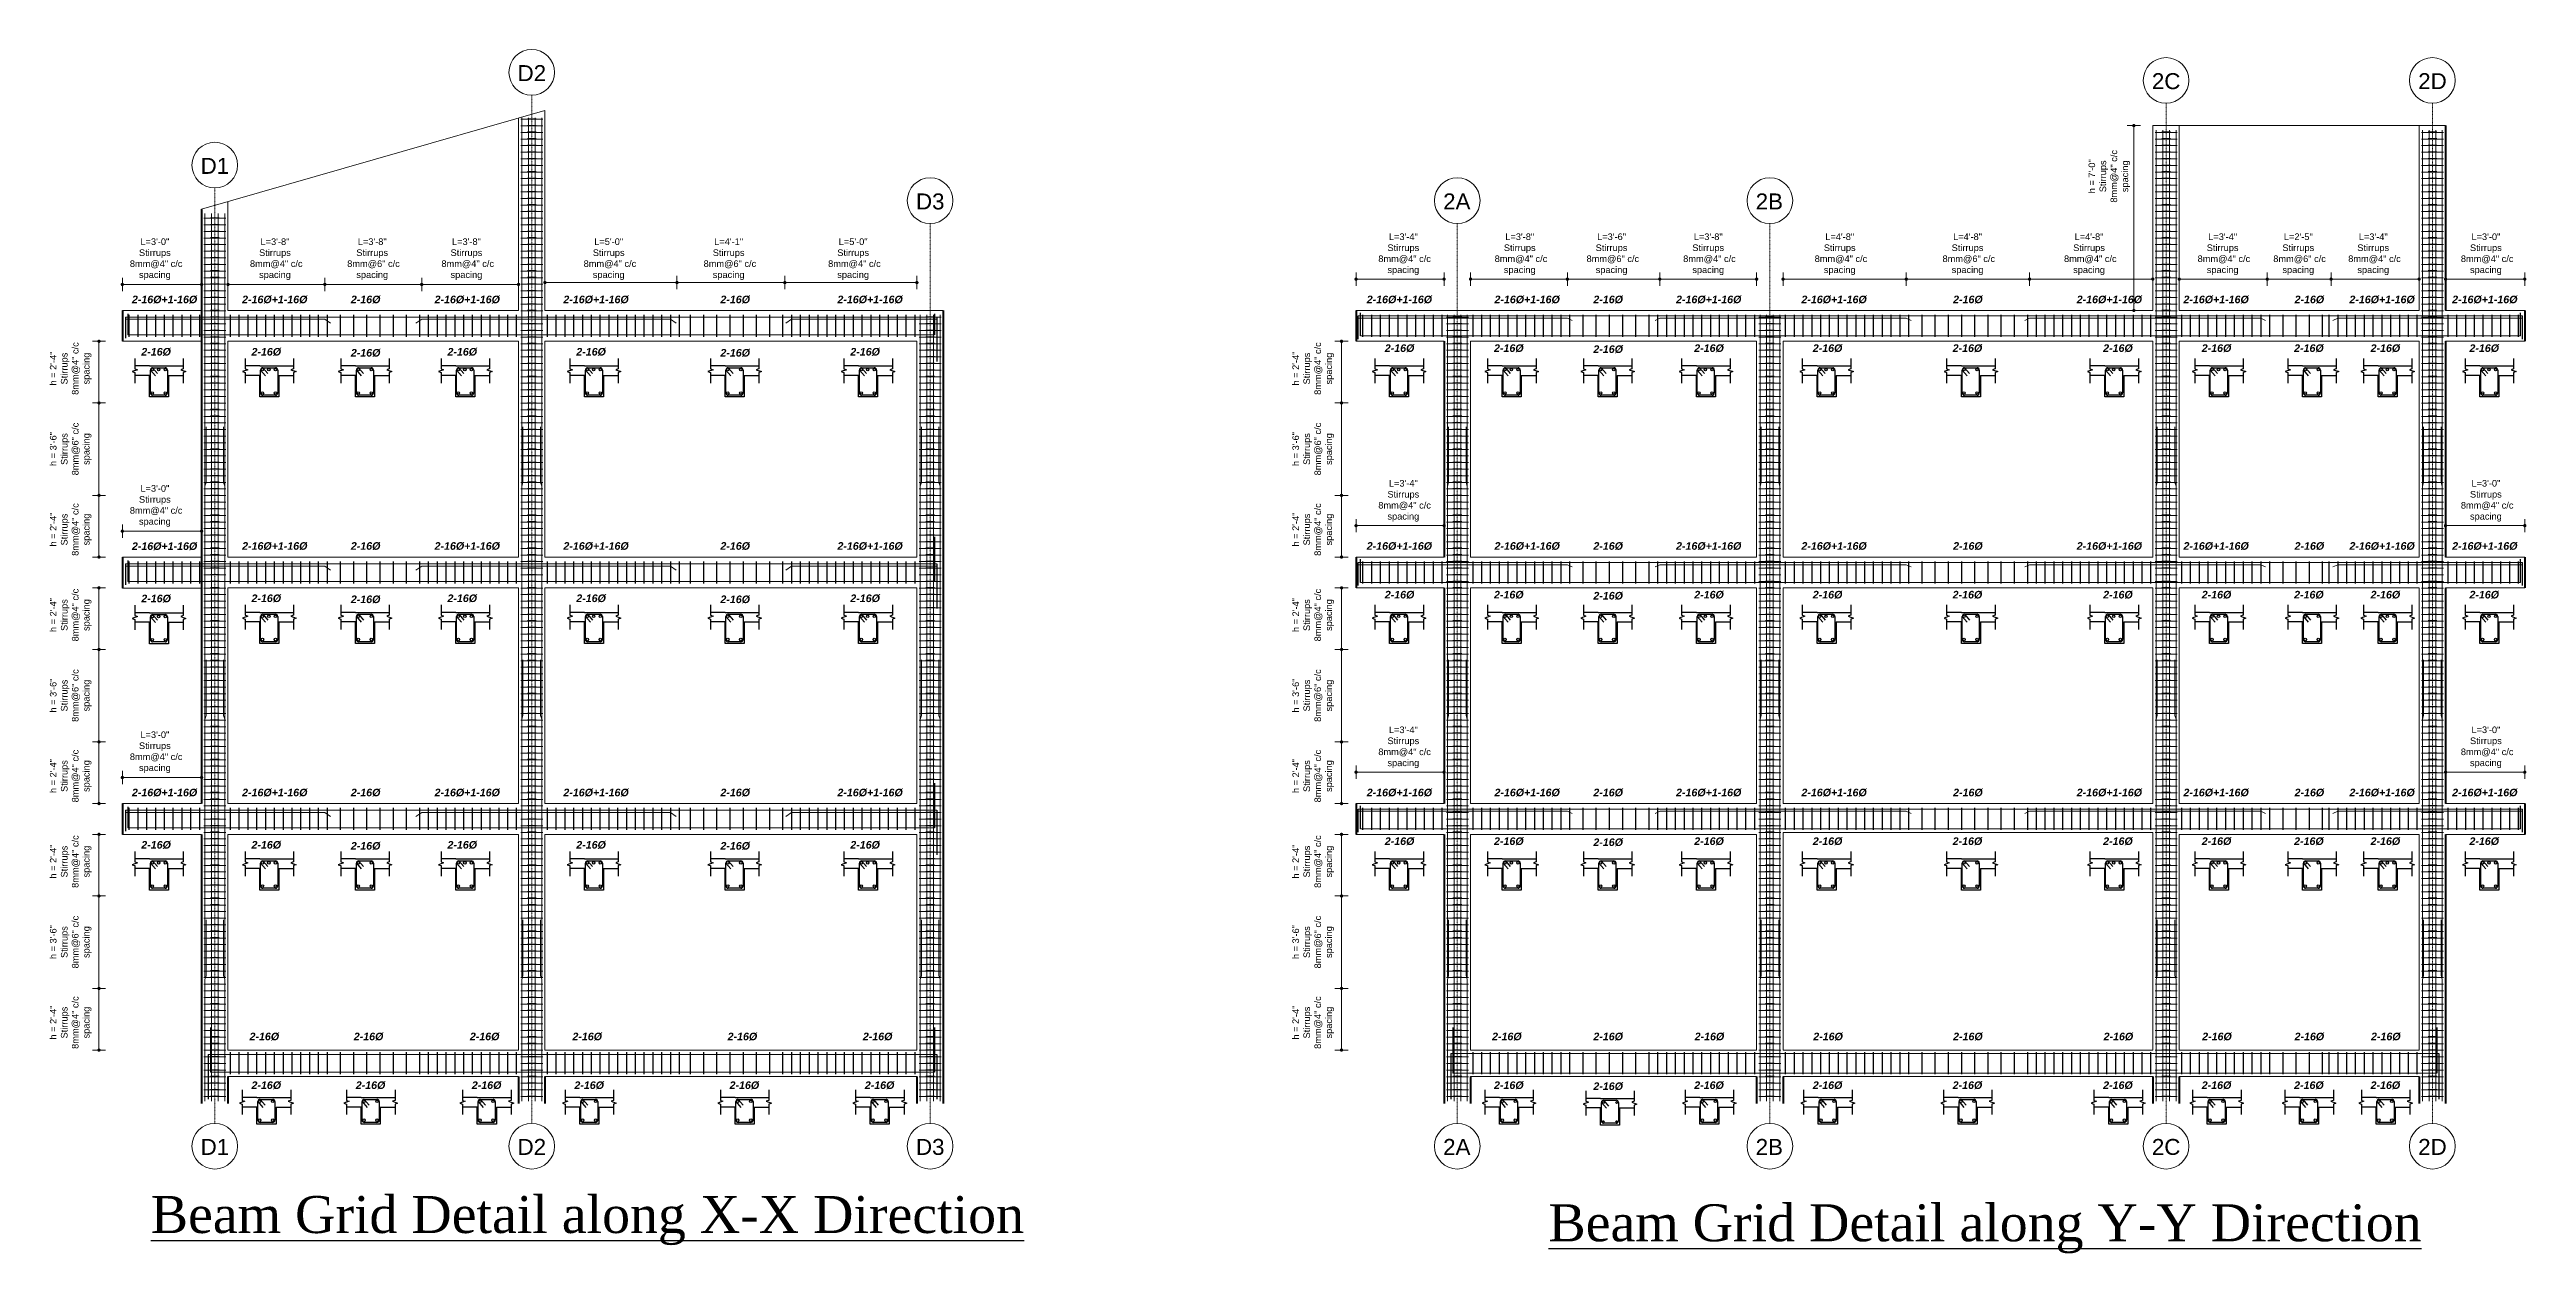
# Model space of a CAD drawing. Header units: inches. Extents: x 115570 to 265311, y 61168 to 314550.
# Drawn here: x 172835 to 173960, y 62443 to 62990 of the extents above; entities that cross this region are included whole.
import ezdxf

# ---------------------------------------------------------------- set-up
doc = ezdxf.new("R2010")
doc.units = ezdxf.units.IN
doc.header["$MEASUREMENT"] = 0
doc.linetypes.add('(edited 28 Aug)Admin Building_Umesh copy$0$DASHED', pattern=[0.75, 0.5, -0.25])
doc.layers.get('0').update_dxf_attribs({"lineweight": 25})
doc.layers.add('(edited 28 Aug)Admin Building_Umesh copy$0$0 Beam Rebar', color=3, linetype='Continuous')
doc.layers.add('0 Beam Rebar', color=3, linetype='Continuous')
for name, color, linetype, lineweight in [('(edited 28 Aug)Admin Building_Umesh copy$0$0 Center Line', 191, '(edited 28 Aug)Admin Building_Umesh copy$0$DASHED', 9), ('(edited 28 Aug)Admin Building_Umesh copy$0$0 Column Rebar', 4, 'Continuous', 20), ('0 dimension lines', 4, 'Continuous', 18), ('0 wall', 7, 'Continuous', 40)]:
    doc.layers.add(name, color=color, linetype=linetype, lineweight=lineweight)
doc.styles.add('(edited 28 Aug)Admin Building_Umesh copy$0$MtXpl_Arial', font='arialbi.ttf')
doc.styles.add('(edited 28 Aug)Admin Building_Umesh copy$0$Standard', font='arial.ttf')
doc.styles.add('arial.', font='arial.ttf')
doc.styles.get("Standard").update_dxf_attribs({"font": 'arial.ttf'})

msp = doc.modelspace()

# ---------------------------------------------------------------- texts
at = {"layer": '(edited 28 Aug)Admin Building_Umesh copy$0$0 Beam Rebar', "color": 0, "transparency": 33554687, "style": '(edited 28 Aug)Admin Building_Umesh copy$0$MtXpl_Arial'}
for s, p in [('2-16Ø+1-16Ø', (172872.01, 62874.61)), ('2-16Ø+1-16Ø', (172922.08, 62874.61)), ('2-16Ø', (172971.48, 62874.61)), ('2-16Ø+1-16Ø', (173009.53, 62874.61)), ('2-16Ø+1-16Ø', (173068.05, 62874.61)), ('2-16Ø', (173139.39, 62874.61)), ('2-16Ø+1-16Ø', (173192.56, 62874.61)), ('2-16Ø+1-16Ø', (173433.04, 62874.61)), ('2-16Ø+1-16Ø', (173491.08, 62874.61)), ('2-16Ø', (173536.01, 62874.61)), ('2-16Ø+1-16Ø', (173573.57, 62874.61)), ('2-16Ø+1-16Ø', (173630.53, 62874.61)), ('2-16Ø', (173699.45, 62874.61)), ('2-16Ø+1-16Ø', (173755.61, 62874.61)), ('2-16Ø+1-16Ø', (173804.1, 62874.61)), ('2-16Ø', (173854.59, 62874.61)), ('2-16Ø+1-16Ø', (173879.51, 62874.61)), ('2-16Ø+1-16Ø', (173926.18, 62874.61)), ('2-16Ø', (172876.28, 62850.85)), ('2-16Ø', (172926.35, 62850.85)), ('2-16Ø', (172971.48, 62850.38)), ('2-16Ø', (173015.39, 62850.85)), ('2-16Ø', (173073.91, 62850.85)), ('2-16Ø', (173139.39, 62850.38)), ('2-16Ø', (173198.42, 62850.85)), ('2-16Ø', (173441.24, 62852.49)), ('2-16Ø', (173490.87, 62852.49)), ('2-16Ø', (173536.01, 62852.02)), ('2-16Ø', (173581.83, 62852.49)), ('2-16Ø', (173635.7, 62852.49)), ('2-16Ø', (173699.25, 62852.49)), ('2-16Ø', (173767.62, 62852.49)), ('2-16Ø', (173812.41, 62852.49)), ('2-16Ø', (173854.38, 62852.49)), ('2-16Ø', (173889.12, 62852.49)), ('2-16Ø', (173934.04, 62852.49)), ('2-16Ø+1-16Ø', (172872.01, 62762.52)), ('2-16Ø+1-16Ø', (172922.08, 62762.61)), ('2-16Ø', (172971.48, 62762.61)), ('2-16Ø+1-16Ø', (173009.53, 62762.61)), ('2-16Ø+1-16Ø', (173068.05, 62762.61)), ('2-16Ø', (173139.39, 62762.61)), ('2-16Ø+1-16Ø', (173192.56, 62762.61)), ('2-16Ø+1-16Ø', (173433.04, 62762.61)), ('2-16Ø+1-16Ø', (173491.08, 62762.61)), ('2-16Ø', (173536.01, 62762.61)), ('2-16Ø+1-16Ø', (173573.57, 62762.61)), ('2-16Ø+1-16Ø', (173630.53, 62762.61)), ('2-16Ø', (173699.45, 62762.61)), ('2-16Ø+1-16Ø', (173755.61, 62762.61)), ('2-16Ø+1-16Ø', (173804.1, 62762.61)), ('2-16Ø', (173854.59, 62762.61)), ('2-16Ø+1-16Ø', (173879.51, 62762.61)), ('2-16Ø+1-16Ø', (173926.18, 62762.61)), ('2-16Ø', (172876.28, 62738.76)), ('2-16Ø', (172926.35, 62738.85)), ('2-16Ø', (172971.48, 62738.38)), ('2-16Ø', (173015.39, 62738.85)), ('2-16Ø', (173073.91, 62738.85)), ('2-16Ø', (173139.39, 62738.38)), ('2-16Ø', (173198.42, 62738.85)), ('2-16Ø', (173441.24, 62740.49)), ('2-16Ø', (173490.87, 62740.49)), ('2-16Ø', (173536.01, 62740.02)), ('2-16Ø', (173581.83, 62740.49)), ('2-16Ø', (173635.7, 62740.49)), ('2-16Ø', (173699.25, 62740.49)), ('2-16Ø', (173767.62, 62740.49)), ('2-16Ø', (173812.41, 62740.49)), ('2-16Ø', (173854.38, 62740.49)), ('2-16Ø', (173889.12, 62740.49)), ('2-16Ø', (173934.04, 62740.49)), ('2-16Ø+1-16Ø', (172872.01, 62650.61)), ('2-16Ø+1-16Ø', (172922.08, 62650.61)), ('2-16Ø', (172971.48, 62650.61)), ('2-16Ø+1-16Ø', (173009.53, 62650.61)), ('2-16Ø+1-16Ø', (173068.05, 62650.61)), ('2-16Ø', (173139.39, 62650.61)), ('2-16Ø+1-16Ø', (173192.56, 62650.61)), ('2-16Ø+1-16Ø', (173433.04, 62650.61)), ('2-16Ø+1-16Ø', (173491.08, 62650.61)), ('2-16Ø', (173536.01, 62650.61)), ('2-16Ø+1-16Ø', (173573.57, 62650.61)), ('2-16Ø+1-16Ø', (173630.53, 62650.61)), ('2-16Ø', (173699.45, 62650.61)), ('2-16Ø+1-16Ø', (173755.61, 62650.61)), ('2-16Ø+1-16Ø', (173804.1, 62650.61)), ('2-16Ø', (173854.59, 62650.61)), ('2-16Ø+1-16Ø', (173879.51, 62650.61)), ('2-16Ø+1-16Ø', (173926.18, 62650.61)), ('2-16Ø', (172876.28, 62626.85)), ('2-16Ø', (172926.35, 62626.85)), ('2-16Ø', (172971.48, 62626.38)), ('2-16Ø', (173015.39, 62626.85)), ('2-16Ø', (173073.91, 62626.85)), ('2-16Ø', (173139.39, 62626.38)), ('2-16Ø', (173198.42, 62626.85)), ('2-16Ø', (173441.24, 62628.49)), ('2-16Ø', (173490.87, 62628.49)), ('2-16Ø', (173536.01, 62628.02)), ('2-16Ø', (173581.83, 62628.49)), ('2-16Ø', (173635.7, 62628.49)), ('2-16Ø', (173699.25, 62628.49)), ('2-16Ø', (173767.62, 62628.49)), ('2-16Ø', (173812.41, 62628.49)), ('2-16Ø', (173854.38, 62628.49)), ('2-16Ø', (173889.12, 62628.49)), ('2-16Ø', (173934.04, 62628.49)), ('2-16Ø', (172925.46, 62539.77)), ('2-16Ø', (172972.82, 62539.77)), ('2-16Ø', (173025.55, 62539.77)), ('2-16Ø', (173072.16, 62539.77)), ('2-16Ø', (173142.67, 62539.77)), ('2-16Ø', (173204.1, 62539.77)), ('2-16Ø', (173489.98, 62539.77)), ('2-16Ø', (173536.01, 62539.77)), ('2-16Ø', (173582.03, 62539.77)), ('2-16Ø', (173635.91, 62539.77)), ('2-16Ø', (173699.45, 62539.77)), ('2-16Ø', (173767.83, 62539.77)), ('2-16Ø', (173812.61, 62539.77)), ('2-16Ø', (173854.59, 62539.77)), ('2-16Ø', (173889.32, 62539.77)), ('2-16Ø', (172926.35, 62517.64)), ('2-16Ø', (172973.72, 62517.64)), ('2-16Ø', (173026.45, 62517.64)), ('2-16Ø', (173073.05, 62517.64)), ('2-16Ø', (173143.56, 62517.64)), ('2-16Ø', (173205, 62517.64)), ('2-16Ø', (173490.87, 62517.64)), ('2-16Ø', (173536.01, 62517.18)), ('2-16Ø', (173581.83, 62517.64)), ('2-16Ø', (173635.7, 62517.64)), ('2-16Ø', (173699.25, 62517.64)), ('2-16Ø', (173767.62, 62517.64)), ('2-16Ø', (173812.41, 62517.64)), ('2-16Ø', (173854.38, 62517.64)), ('2-16Ø', (173889.12, 62517.64))]:
    msp.add_text(s, height=3.456, dxfattribs=at).set_placement(p)
at = {"layer": '(edited 28 Aug)Admin Building_Umesh copy$0$0 Center Line', "ltscale": 100, "transparency": 33554687, "style": '(edited 28 Aug)Admin Building_Umesh copy$0$Standard'}
for s, p in [('D2', (173047.23, 62975.53)), ('2C', (173789.75, 62971.88)), ('2D', (173910.75, 62971.88)), ('D1', (172903.23, 62933.4)), ('D3', (173228.23, 62917.24)), ('2A', (173467.75, 62917.24)), ('2B', (173609.75, 62917.24)), ('D1', (172903.23, 62487.69)), ('D2', (173047.23, 62487.69)), ('D3', (173228.23, 62487.69)), ('2A', (173467.75, 62487.69)), ('2B', (173609.75, 62487.69)), ('2C', (173789.75, 62487.69)), ('2D', (173910.75, 62487.69))]:
    msp.add_text(s, height=7.258, dxfattribs=at).set_placement(p)
at = {"ltscale": 100, "transparency": 33554687, "char_height": 16.8, "attachment_point": 1}
for s, insert in [('{\\fTimes New Roman|b0|i0|c0|p18;\\LBeam Grid Detail along X-X Direction}', (172880.6, 62469.02)), ('{\\fTimes New Roman|b0|i0|c0|p18;\\LBeam Grid Detail along Y-Y Direction}', (173515.59, 62465.26))]:
    msp.add_mtext_dynamic_manual_height_columns(s, width=393.2408, gutter_width=60, heights=[0], dxfattribs=dict(at, insert=insert))
at = {"layer": '0 dimension lines', "color": 7, "char_height": 3, "attachment_point": 5, "rotation": 90, "style": 'arial.'}
for s, insert in [('\\A1;h = 7\'-0"\\PStirrups \\P8mm@4" c/c \\Pspacing', (173770.42, 62932.29)), ('\\A1;h = 2\'-4"\\PStirrups \\P8mm@4" c/c \\Pspacing', (172844.2, 62844.95)), ('\\A1;h = 2\'-4"\\PStirrups \\P8mm@4" c/c \\Pspacing', (173408.72, 62844.95)), ('\\A1;h = 3\'-6"\\PStirrups \\P8mm@6" c/c \\Pspacing', (172844.2, 62808.38)), ('\\A1;h = 3\'-6"\\PStirrups \\P8mm@6" c/c \\Pspacing', (173408.72, 62808.38)), ('\\A1;h = 2\'-4"\\PStirrups \\P8mm@4" c/c \\Pspacing', (172844.2, 62771.81)), ('\\A1;h = 2\'-4"\\PStirrups \\P8mm@4" c/c \\Pspacing', (173408.72, 62771.81)), ('\\A1;h = 2\'-4"\\PStirrups \\P8mm@4" c/c \\Pspacing', (172844.2, 62732.95)), ('\\A1;h = 2\'-4"\\PStirrups \\P8mm@4" c/c \\Pspacing', (173408.72, 62732.95)), ('\\A1;h = 3\'-6"\\PStirrups \\P8mm@6" c/c \\Pspacing', (172844.2, 62696.38)), ('\\A1;h = 3\'-6"\\PStirrups \\P8mm@6" c/c \\Pspacing', (173408.72, 62696.38)), ('\\A1;h = 2\'-4"\\PStirrups \\P8mm@4" c/c \\Pspacing', (172844.2, 62659.81)), ('\\A1;h = 2\'-4"\\PStirrups \\P8mm@4" c/c \\Pspacing', (173408.72, 62659.81)), ('\\A1;h = 2\'-4"\\PStirrups \\P8mm@4" c/c \\Pspacing', (172844.2, 62620.95)), ('\\A1;h = 2\'-4"\\PStirrups \\P8mm@4" c/c \\Pspacing', (173408.72, 62620.95)), ('\\A1;h = 3\'-6"\\PStirrups \\P8mm@6" c/c \\Pspacing', (172844.2, 62584.38)), ('\\A1;h = 3\'-6"\\PStirrups \\P8mm@6" c/c \\Pspacing', (173408.72, 62584.38)), ('\\A1;h = 2\'-4"\\PStirrups \\P8mm@4" c/c \\Pspacing', (172844.2, 62547.81)), ('\\A1;h = 2\'-4"\\PStirrups \\P8mm@4" c/c \\Pspacing', (173408.72, 62547.81))]:
    msp.add_mtext(s, dxfattribs=dict(at, insert=insert))
at = {"layer": '0 dimension lines', "color": 7, "char_height": 3, "attachment_point": 5, "style": 'arial.'}
for s, insert in [('\\A1;L=3\'-0" \\PStirrups\\P 8mm@4" c/c \\Pspacing', (172882.44, 62894.63)), ('\\A1;L=3\'-8" \\PStirrups\\P 8mm@4" c/c \\Pspacing', (172937.01, 62894.64)), ('\\A1;L=3\'-8" \\PStirrups\\P 8mm@6" c/c \\Pspacing', (172981.19, 62894.64)), ('\\A1;L=3\'-8" \\PStirrups\\P 8mm@4" c/c \\Pspacing', (173024, 62894.64)), ('\\A1;L=5\'-0" \\PStirrups\\P 8mm@4" c/c \\Pspacing', (173088.62, 62894.64)), ('\\A1;L=4\'-1" \\PStirrups\\P 8mm@6" c/c \\Pspacing', (173143.12, 62894.64)), ('\\A1;L=5\'-0" \\PStirrups\\P 8mm@4" c/c \\Pspacing', (173199.69, 62894.64)), ('\\A1;L=3\'-4" \\PStirrups\\P 8mm@4" c/c \\Pspacing', (173449.66, 62896.87)), ('\\A1;L=3\'-8" \\PStirrups\\P 8mm@4" c/c \\Pspacing', (173502.54, 62896.87)), ('\\A1;L=3\'-6" \\PStirrups\\P 8mm@6" c/c \\Pspacing', (173544.27, 62896.87)), ('\\A1;L=3\'-8" \\PStirrups\\P 8mm@4" c/c \\Pspacing', (173588.18, 62896.87)), ('\\A1;L=4\'-8" \\PStirrups\\P 8mm@4" c/c \\Pspacing', (173647.92, 62896.87)), ('\\A1;L=4\'-8" \\PStirrups\\P 8mm@6" c/c \\Pspacing', (173706, 62896.87)), ('\\A1;L=4\'-8" \\PStirrups\\P 8mm@4" c/c \\Pspacing', (173761.2, 62896.87)), ('\\A1;L=3\'-4" \\PStirrups\\P 8mm@4" c/c \\Pspacing', (173821.9, 62896.87)), ('\\A1;L=2\'-5" \\PStirrups\\P 8mm@6" c/c \\Pspacing', (173856.27, 62896.87)), ('\\A1;L=3\'-4" \\PStirrups\\P 8mm@4" c/c \\Pspacing', (173890.32, 62896.87)), ('\\A1;L=3\'-0" \\PStirrups\\P 8mm@4" c/c \\Pspacing', (173941.5, 62896.87)), ('\\A1;L=3\'-0" \\PStirrups\\P 8mm@4" c/c \\Pspacing', (172882.44, 62782.53)), ('\\A1;L=3\'-4" \\PStirrups\\P 8mm@4" c/c \\Pspacing', (173449.66, 62784.87)), ('\\A1;L=3\'-0" \\PStirrups\\P 8mm@4" c/c \\Pspacing', (173941.5, 62784.87)), ('\\A1;L=3\'-4" \\PStirrups\\P 8mm@4" c/c \\Pspacing', (173449.66, 62672.87)), ('\\A1;L=3\'-0" \\PStirrups\\P 8mm@4" c/c \\Pspacing', (173941.5, 62672.87)), ('\\A1;L=3\'-0" \\PStirrups\\P 8mm@4" c/c \\Pspacing', (172882.44, 62670.63))]:
    msp.add_mtext(s, dxfattribs=dict(at, insert=insert))

# ---------------------------------------------------------------- blocks, each defined once
blk = doc.blocks.new('_Dot')
at = {"color": 0, "linetype": 'ByBlock', "lineweight": -2}
blk.add_line((-0.5, 0), (-1, 0), dxfattribs=at)
at = {"color": 0, "linetype": 'ByBlock', "const_width": 0.5}
blk.add_lwpolyline([(-0.25, 0, 1), (0.25, 0, 1)], format="xyb", close=True, dxfattribs=at)

# ---------------------------------------------------------------- linework, layer by layer
at = {"layer": '(edited 28 Aug)Admin Building_Umesh copy$0$0 Beam Rebar', "ltscale": 10, "transparency": 33554687}
for points in [[(172873.34, 62849.58), (172873.34, 62844.83), (172874.53, 62844.4), (172872.16, 62843.53), (172873.34, 62843.1), (172873.34, 62838.35)], [(172895.37, 62849.58), (172895.37, 62844.83), (172894.18, 62844.4), (172896.55, 62843.53), (172895.37, 62843.1), (172895.37, 62838.35)], [(172923.41, 62849.58), (172923.41, 62844.83), (172924.6, 62844.4), (172922.22, 62843.53), (172923.41, 62843.1), (172923.41, 62838.35)], [(172945.43, 62849.58), (172945.43, 62844.83), (172944.25, 62844.4), (172946.62, 62843.53), (172945.43, 62843.1), (172945.43, 62838.35)], [(172966.92, 62849.58), (172966.92, 62844.83), (172968.11, 62844.4), (172965.74, 62843.53), (172966.92, 62843.1), (172966.92, 62838.35)], [(172988.95, 62849.58), (172988.95, 62844.83), (172987.76, 62844.4), (172990.13, 62843.53), (172988.95, 62843.1), (172988.95, 62838.35)], [(173012.45, 62849.58), (173012.45, 62844.83), (173013.63, 62844.4), (173011.26, 62843.53), (173012.45, 62843.1), (173012.45, 62838.35)], [(173034.47, 62849.58), (173034.47, 62844.83), (173033.29, 62844.4), (173035.66, 62843.53), (173034.47, 62843.1), (173034.47, 62838.35)], [(173070.97, 62849.58), (173070.97, 62844.83), (173072.15, 62844.4), (173069.78, 62843.53), (173070.97, 62843.1), (173070.97, 62838.35)], [(173092.99, 62849.58), (173092.99, 62844.83), (173091.8, 62844.4), (173094.18, 62843.53), (173092.99, 62843.1), (173092.99, 62838.35)], [(173134.83, 62849.58), (173134.83, 62844.83), (173136.02, 62844.4), (173133.64, 62843.53), (173134.83, 62843.1), (173134.83, 62838.35)], [(173156.86, 62849.58), (173156.86, 62844.83), (173155.67, 62844.4), (173158.04, 62843.53), (173156.86, 62843.1), (173156.86, 62838.35)], [(173195.48, 62849.58), (173195.48, 62844.83), (173196.67, 62844.4), (173194.29, 62843.53), (173195.48, 62843.1), (173195.48, 62838.35)], [(173217.5, 62849.58), (173217.5, 62844.83), (173216.32, 62844.4), (173218.69, 62843.53), (173217.5, 62843.1), (173217.5, 62838.35)], [(173436.73, 62849.58), (173436.73, 62844.83), (173437.92, 62844.4), (173435.55, 62843.53), (173436.73, 62843.1), (173436.73, 62838.35)], [(173458.76, 62849.58), (173458.76, 62844.83), (173457.57, 62844.4), (173459.94, 62843.53), (173458.76, 62843.1), (173458.76, 62838.35)], [(173487.93, 62849.58), (173487.93, 62844.83), (173489.12, 62844.4), (173486.75, 62843.53), (173487.93, 62843.1), (173487.93, 62838.35)], [(173509.96, 62849.58), (173509.96, 62844.83), (173508.77, 62844.4), (173511.14, 62843.53), (173509.96, 62843.1), (173509.96, 62838.35)], [(173531.45, 62849.58), (173531.45, 62844.83), (173532.64, 62844.4), (173530.26, 62843.53), (173531.45, 62843.1), (173531.45, 62838.35)], [(173553.47, 62849.58), (173553.47, 62844.83), (173552.29, 62844.4), (173554.66, 62843.53), (173553.47, 62843.1), (173553.47, 62838.35)], [(173576.11, 62849.58), (173576.11, 62844.83), (173577.3, 62844.4), (173574.92, 62843.53), (173576.11, 62843.1), (173576.11, 62838.35)], [(173598.13, 62849.58), (173598.13, 62844.83), (173596.95, 62844.4), (173599.32, 62843.53), (173598.13, 62843.1), (173598.13, 62838.35)], [(173630.93, 62849.58), (173630.93, 62844.83), (173632.11, 62844.4), (173629.74, 62843.53), (173630.93, 62843.1), (173630.93, 62838.35)], [(173652.95, 62849.58), (173652.95, 62844.83), (173651.76, 62844.4), (173654.14, 62843.53), (173652.95, 62843.1), (173652.95, 62838.35)], [(173696.51, 62849.58), (173696.51, 62844.83), (173697.7, 62844.4), (173695.32, 62843.53), (173696.51, 62843.1), (173696.51, 62838.35)], [(173718.54, 62849.58), (173718.54, 62844.83), (173717.35, 62844.4), (173719.72, 62843.53), (173718.54, 62843.1), (173718.54, 62838.35)], [(173761.61, 62849.58), (173761.61, 62844.83), (173762.8, 62844.4), (173760.43, 62843.53), (173761.61, 62843.1), (173761.61, 62838.35)], [(173783.64, 62849.58), (173783.64, 62844.83), (173782.45, 62844.4), (173784.82, 62843.53), (173783.64, 62843.1), (173783.64, 62838.35)], [(173809.2, 62849.58), (173809.2, 62844.83), (173810.39, 62844.4), (173808.01, 62843.53), (173809.2, 62843.1), (173809.2, 62838.35)], [(173831.22, 62849.58), (173831.22, 62844.83), (173830.04, 62844.4), (173832.41, 62843.53), (173831.22, 62843.1), (173831.22, 62838.35)], [(173851.5, 62849.58), (173851.5, 62844.83), (173852.69, 62844.4), (173850.32, 62843.53), (173851.5, 62843.1), (173851.5, 62838.35)], [(173873.53, 62849.58), (173873.53, 62844.83), (173872.34, 62844.4), (173874.71, 62843.53), (173873.53, 62843.1), (173873.53, 62838.35)], [(173885.91, 62849.58), (173885.91, 62844.83), (173887.1, 62844.4), (173884.72, 62843.53), (173885.91, 62843.1), (173885.91, 62838.35)], [(173907.93, 62849.58), (173907.93, 62844.83), (173906.75, 62844.4), (173909.12, 62843.53), (173907.93, 62843.1), (173907.93, 62838.35)], [(173932.08, 62849.58), (173932.08, 62844.83), (173933.26, 62844.4), (173930.89, 62843.53), (173932.08, 62843.1), (173932.08, 62838.35)], [(173954.1, 62849.58), (173954.1, 62844.83), (173952.91, 62844.4), (173955.29, 62843.53), (173954.1, 62843.1), (173954.1, 62838.35)], [(172873.34, 62737.49), (172873.34, 62732.74), (172874.53, 62732.31), (172872.16, 62731.44), (172873.34, 62731.01), (172873.34, 62726.26)], [(172895.37, 62737.49), (172895.37, 62732.74), (172894.18, 62732.31), (172896.55, 62731.44), (172895.37, 62731.01), (172895.37, 62726.26)], [(172923.41, 62737.58), (172923.41, 62732.83), (172924.6, 62732.4), (172922.22, 62731.53), (172923.41, 62731.1), (172923.41, 62726.35)], [(172945.43, 62737.58), (172945.43, 62732.83), (172944.25, 62732.4), (172946.62, 62731.53), (172945.43, 62731.1), (172945.43, 62726.35)], [(172966.92, 62737.58), (172966.92, 62732.83), (172968.11, 62732.4), (172965.74, 62731.53), (172966.92, 62731.1), (172966.92, 62726.35)], [(172988.95, 62737.58), (172988.95, 62732.83), (172987.76, 62732.4), (172990.13, 62731.53), (172988.95, 62731.1), (172988.95, 62726.35)], [(173012.45, 62737.58), (173012.45, 62732.83), (173013.63, 62732.4), (173011.26, 62731.53), (173012.45, 62731.1), (173012.45, 62726.35)], [(173034.47, 62737.58), (173034.47, 62732.83), (173033.29, 62732.4), (173035.66, 62731.53), (173034.47, 62731.1), (173034.47, 62726.35)], [(173070.97, 62737.58), (173070.97, 62732.83), (173072.15, 62732.4), (173069.78, 62731.53), (173070.97, 62731.1), (173070.97, 62726.35)], [(173092.99, 62737.58), (173092.99, 62732.83), (173091.8, 62732.4), (173094.18, 62731.53), (173092.99, 62731.1), (173092.99, 62726.35)], [(173134.83, 62737.58), (173134.83, 62732.83), (173136.02, 62732.4), (173133.64, 62731.53), (173134.83, 62731.1), (173134.83, 62726.35)], [(173156.86, 62737.58), (173156.86, 62732.83), (173155.67, 62732.4), (173158.04, 62731.53), (173156.86, 62731.1), (173156.86, 62726.35)], [(173195.48, 62737.58), (173195.48, 62732.83), (173196.67, 62732.4), (173194.29, 62731.53), (173195.48, 62731.1), (173195.48, 62726.35)], [(173217.5, 62737.58), (173217.5, 62732.83), (173216.32, 62732.4), (173218.69, 62731.53), (173217.5, 62731.1), (173217.5, 62726.35)], [(173436.73, 62737.58), (173436.73, 62732.83), (173437.92, 62732.4), (173435.55, 62731.53), (173436.73, 62731.1), (173436.73, 62726.35)], [(173458.76, 62737.58), (173458.76, 62732.83), (173457.57, 62732.4), (173459.94, 62731.53), (173458.76, 62731.1), (173458.76, 62726.35)], [(173487.93, 62737.58), (173487.93, 62732.83), (173489.12, 62732.4), (173486.75, 62731.53), (173487.93, 62731.1), (173487.93, 62726.35)], [(173509.96, 62737.58), (173509.96, 62732.83), (173508.77, 62732.4), (173511.14, 62731.53), (173509.96, 62731.1), (173509.96, 62726.35)], [(173531.45, 62737.58), (173531.45, 62732.83), (173532.64, 62732.4), (173530.26, 62731.53), (173531.45, 62731.1), (173531.45, 62726.35)], [(173553.47, 62737.58), (173553.47, 62732.83), (173552.29, 62732.4), (173554.66, 62731.53), (173553.47, 62731.1), (173553.47, 62726.35)], [(173576.11, 62737.58), (173576.11, 62732.83), (173577.3, 62732.4), (173574.92, 62731.53), (173576.11, 62731.1), (173576.11, 62726.35)], [(173598.13, 62737.58), (173598.13, 62732.83), (173596.95, 62732.4), (173599.32, 62731.53), (173598.13, 62731.1), (173598.13, 62726.35)], [(173630.93, 62737.58), (173630.93, 62732.83), (173632.11, 62732.4), (173629.74, 62731.53), (173630.93, 62731.1), (173630.93, 62726.35)], [(173652.95, 62737.58), (173652.95, 62732.83), (173651.76, 62732.4), (173654.14, 62731.53), (173652.95, 62731.1), (173652.95, 62726.35)], [(173696.51, 62737.58), (173696.51, 62732.83), (173697.7, 62732.4), (173695.32, 62731.53), (173696.51, 62731.1), (173696.51, 62726.35)], [(173718.54, 62737.58), (173718.54, 62732.83), (173717.35, 62732.4), (173719.72, 62731.53), (173718.54, 62731.1), (173718.54, 62726.35)], [(173761.61, 62737.58), (173761.61, 62732.83), (173762.8, 62732.4), (173760.43, 62731.53), (173761.61, 62731.1), (173761.61, 62726.35)], [(173783.64, 62737.58), (173783.64, 62732.83), (173782.45, 62732.4), (173784.82, 62731.53), (173783.64, 62731.1), (173783.64, 62726.35)], [(173809.2, 62737.58), (173809.2, 62732.83), (173810.39, 62732.4), (173808.01, 62731.53), (173809.2, 62731.1), (173809.2, 62726.35)], [(173831.22, 62737.58), (173831.22, 62732.83), (173830.04, 62732.4), (173832.41, 62731.53), (173831.22, 62731.1), (173831.22, 62726.35)], [(173851.5, 62737.58), (173851.5, 62732.83), (173852.69, 62732.4), (173850.32, 62731.53), (173851.5, 62731.1), (173851.5, 62726.35)], [(173873.53, 62737.58), (173873.53, 62732.83), (173872.34, 62732.4), (173874.71, 62731.53), (173873.53, 62731.1), (173873.53, 62726.35)], [(173885.91, 62737.58), (173885.91, 62732.83), (173887.1, 62732.4), (173884.72, 62731.53), (173885.91, 62731.1), (173885.91, 62726.35)], [(173907.93, 62737.58), (173907.93, 62732.83), (173906.75, 62732.4), (173909.12, 62731.53), (173907.93, 62731.1), (173907.93, 62726.35)], [(173932.08, 62737.58), (173932.08, 62732.83), (173933.26, 62732.4), (173930.89, 62731.53), (173932.08, 62731.1), (173932.08, 62726.35)], [(173954.1, 62737.58), (173954.1, 62732.83), (173952.91, 62732.4), (173955.29, 62731.53), (173954.1, 62731.1), (173954.1, 62726.35)], [(172873.34, 62625.58), (172873.34, 62620.83), (172874.53, 62620.4), (172872.16, 62619.53), (172873.34, 62619.1), (172873.34, 62614.35)], [(172895.37, 62625.58), (172895.37, 62620.83), (172894.18, 62620.4), (172896.55, 62619.53), (172895.37, 62619.1), (172895.37, 62614.35)], [(172923.41, 62625.58), (172923.41, 62620.83), (172924.6, 62620.4), (172922.22, 62619.53), (172923.41, 62619.1), (172923.41, 62614.35)], [(172945.43, 62625.58), (172945.43, 62620.83), (172944.25, 62620.4), (172946.62, 62619.53), (172945.43, 62619.1), (172945.43, 62614.35)], [(172966.92, 62625.58), (172966.92, 62620.83), (172968.11, 62620.4), (172965.74, 62619.53), (172966.92, 62619.1), (172966.92, 62614.35)], [(172988.95, 62625.58), (172988.95, 62620.83), (172987.76, 62620.4), (172990.13, 62619.53), (172988.95, 62619.1), (172988.95, 62614.35)], [(173012.45, 62625.58), (173012.45, 62620.83), (173013.63, 62620.4), (173011.26, 62619.53), (173012.45, 62619.1), (173012.45, 62614.35)], [(173034.47, 62625.58), (173034.47, 62620.83), (173033.29, 62620.4), (173035.66, 62619.53), (173034.47, 62619.1), (173034.47, 62614.35)], [(173070.97, 62625.58), (173070.97, 62620.83), (173072.15, 62620.4), (173069.78, 62619.53), (173070.97, 62619.1), (173070.97, 62614.35)], [(173092.99, 62625.58), (173092.99, 62620.83), (173091.8, 62620.4), (173094.18, 62619.53), (173092.99, 62619.1), (173092.99, 62614.35)], [(173134.83, 62625.58), (173134.83, 62620.83), (173136.02, 62620.4), (173133.64, 62619.53), (173134.83, 62619.1), (173134.83, 62614.35)], [(173156.86, 62625.58), (173156.86, 62620.83), (173155.67, 62620.4), (173158.04, 62619.53), (173156.86, 62619.1), (173156.86, 62614.35)], [(173195.48, 62625.58), (173195.48, 62620.83), (173196.67, 62620.4), (173194.29, 62619.53), (173195.48, 62619.1), (173195.48, 62614.35)], [(173217.5, 62625.58), (173217.5, 62620.83), (173216.32, 62620.4), (173218.69, 62619.53), (173217.5, 62619.1), (173217.5, 62614.35)], [(173436.73, 62625.58), (173436.73, 62620.83), (173437.92, 62620.4), (173435.55, 62619.53), (173436.73, 62619.1), (173436.73, 62614.35)], [(173458.76, 62625.58), (173458.76, 62620.83), (173457.57, 62620.4), (173459.94, 62619.53), (173458.76, 62619.1), (173458.76, 62614.35)], [(173487.93, 62625.58), (173487.93, 62620.83), (173489.12, 62620.4), (173486.75, 62619.53), (173487.93, 62619.1), (173487.93, 62614.35)], [(173509.96, 62625.58), (173509.96, 62620.83), (173508.77, 62620.4), (173511.14, 62619.53), (173509.96, 62619.1), (173509.96, 62614.35)], [(173531.45, 62625.58), (173531.45, 62620.83), (173532.64, 62620.4), (173530.26, 62619.53), (173531.45, 62619.1), (173531.45, 62614.35)], [(173553.47, 62625.58), (173553.47, 62620.83), (173552.29, 62620.4), (173554.66, 62619.53), (173553.47, 62619.1), (173553.47, 62614.35)], [(173576.11, 62625.58), (173576.11, 62620.83), (173577.3, 62620.4), (173574.92, 62619.53), (173576.11, 62619.1), (173576.11, 62614.35)], [(173598.13, 62625.58), (173598.13, 62620.83), (173596.95, 62620.4), (173599.32, 62619.53), (173598.13, 62619.1), (173598.13, 62614.35)], [(173630.93, 62625.58), (173630.93, 62620.83), (173632.11, 62620.4), (173629.74, 62619.53), (173630.93, 62619.1), (173630.93, 62614.35)], [(173652.95, 62625.58), (173652.95, 62620.83), (173651.76, 62620.4), (173654.14, 62619.53), (173652.95, 62619.1), (173652.95, 62614.35)], [(173696.51, 62625.58), (173696.51, 62620.83), (173697.7, 62620.4), (173695.32, 62619.53), (173696.51, 62619.1), (173696.51, 62614.35)], [(173718.54, 62625.58), (173718.54, 62620.83), (173717.35, 62620.4), (173719.72, 62619.53), (173718.54, 62619.1), (173718.54, 62614.35)], [(173761.61, 62625.58), (173761.61, 62620.83), (173762.8, 62620.4), (173760.43, 62619.53), (173761.61, 62619.1), (173761.61, 62614.35)], [(173783.64, 62625.58), (173783.64, 62620.83), (173782.45, 62620.4), (173784.82, 62619.53), (173783.64, 62619.1), (173783.64, 62614.35)], [(173809.2, 62625.58), (173809.2, 62620.83), (173810.39, 62620.4), (173808.01, 62619.53), (173809.2, 62619.1), (173809.2, 62614.35)], [(173831.22, 62625.58), (173831.22, 62620.83), (173830.04, 62620.4), (173832.41, 62619.53), (173831.22, 62619.1), (173831.22, 62614.35)], [(173851.5, 62625.58), (173851.5, 62620.83), (173852.69, 62620.4), (173850.32, 62619.53), (173851.5, 62619.1), (173851.5, 62614.35)], [(173873.53, 62625.58), (173873.53, 62620.83), (173872.34, 62620.4), (173874.71, 62619.53), (173873.53, 62619.1), (173873.53, 62614.35)], [(173885.91, 62625.58), (173885.91, 62620.83), (173887.1, 62620.4), (173884.72, 62619.53), (173885.91, 62619.1), (173885.91, 62614.35)], [(173907.93, 62625.58), (173907.93, 62620.83), (173906.75, 62620.4), (173909.12, 62619.53), (173907.93, 62619.1), (173907.93, 62614.35)], [(173932.08, 62625.58), (173932.08, 62620.83), (173933.26, 62620.4), (173930.89, 62619.53), (173932.08, 62619.1), (173932.08, 62614.35)], [(173954.1, 62625.58), (173954.1, 62620.83), (173952.91, 62620.4), (173955.29, 62619.53), (173954.1, 62619.1), (173954.1, 62614.35)], [(172922.15, 62517.23), (172922.15, 62512.48), (172923.34, 62512.05), (172920.96, 62511.18), (172922.15, 62510.75), (172922.15, 62506)], [(172944.18, 62517.23), (172944.18, 62512.48), (172942.99, 62512.05), (172945.36, 62511.18), (172944.18, 62510.75), (172944.18, 62506)], [(172969.52, 62517.23), (172969.52, 62512.48), (172970.71, 62512.05), (172968.33, 62511.18), (172969.52, 62510.75), (172969.52, 62506)], [(172991.54, 62517.23), (172991.54, 62512.48), (172990.36, 62512.05), (172992.73, 62511.18), (172991.54, 62510.75), (172991.54, 62506)], [(173022.25, 62517.23), (173022.25, 62512.48), (173023.44, 62512.05), (173021.06, 62511.18), (173022.25, 62510.75), (173022.25, 62506)], [(173044.27, 62517.23), (173044.27, 62512.48), (173043.09, 62512.05), (173045.46, 62511.18), (173044.27, 62510.75), (173044.27, 62506)], [(173068.85, 62517.23), (173068.85, 62512.48), (173070.04, 62512.05), (173067.66, 62511.18), (173068.85, 62510.75), (173068.85, 62506)], [(173090.87, 62517.23), (173090.87, 62512.48), (173089.69, 62512.05), (173092.06, 62511.18), (173090.87, 62510.75), (173090.87, 62506)], [(173139.36, 62517.23), (173139.36, 62512.48), (173140.55, 62512.05), (173138.18, 62511.18), (173139.36, 62510.75), (173139.36, 62506)], [(173161.39, 62517.23), (173161.39, 62512.48), (173160.2, 62512.05), (173162.57, 62511.18), (173161.39, 62510.75), (173161.39, 62506)], [(173200.8, 62517.23), (173200.8, 62512.48), (173201.99, 62512.05), (173199.61, 62511.18), (173200.8, 62510.75), (173200.8, 62506)], [(173222.82, 62517.23), (173222.82, 62512.48), (173221.64, 62512.05), (173224.01, 62511.18), (173222.82, 62510.75), (173222.82, 62506)], [(173486.68, 62517.23), (173486.68, 62512.48), (173487.86, 62512.05), (173485.49, 62511.18), (173486.68, 62510.75), (173486.68, 62506)], [(173508.7, 62517.23), (173508.7, 62512.48), (173507.51, 62512.05), (173509.89, 62511.18), (173508.7, 62510.75), (173508.7, 62506)], [(173532.57, 62516.83), (173532.57, 62512.08), (173533.76, 62511.65), (173531.38, 62510.79), (173532.57, 62510.35), (173532.57, 62505.6)], [(173554.59, 62516.83), (173554.59, 62512.08), (173553.41, 62511.65), (173555.78, 62510.79), (173554.59, 62510.35), (173554.59, 62505.6)], [(173577.63, 62517.23), (173577.63, 62512.48), (173578.82, 62512.05), (173576.45, 62511.18), (173577.63, 62510.75), (173577.63, 62506)], [(173599.66, 62517.23), (173599.66, 62512.48), (173598.47, 62512.05), (173600.84, 62511.18), (173599.66, 62510.75), (173599.66, 62506)], [(173631.51, 62517.23), (173631.51, 62512.48), (173632.69, 62512.05), (173630.32, 62511.18), (173631.51, 62510.75), (173631.51, 62506)], [(173653.53, 62517.23), (173653.53, 62512.48), (173652.34, 62512.05), (173654.72, 62511.18), (173653.53, 62510.75), (173653.53, 62506)], [(173695.05, 62517.23), (173695.05, 62512.48), (173696.24, 62512.05), (173693.86, 62511.18), (173695.05, 62510.75), (173695.05, 62506)], [(173717.07, 62517.23), (173717.07, 62512.48), (173715.89, 62512.05), (173718.26, 62511.18), (173717.07, 62510.75), (173717.07, 62506)], [(173763.43, 62517.23), (173763.43, 62512.48), (173764.61, 62512.05), (173762.24, 62511.18), (173763.43, 62510.75), (173763.43, 62506)], [(173785.45, 62517.23), (173785.45, 62512.48), (173784.26, 62512.05), (173786.64, 62511.18), (173785.45, 62510.75), (173785.45, 62506)], [(173808.21, 62517.23), (173808.21, 62512.48), (173809.4, 62512.05), (173807.02, 62511.18), (173808.21, 62510.75), (173808.21, 62506)], [(173830.24, 62517.23), (173830.24, 62512.48), (173829.05, 62512.05), (173831.42, 62511.18), (173830.24, 62510.75), (173830.24, 62506)], [(173850.19, 62517.23), (173850.19, 62512.48), (173851.37, 62512.05), (173849, 62511.18), (173850.19, 62510.75), (173850.19, 62506)], [(173872.21, 62517.23), (173872.21, 62512.48), (173871.02, 62512.05), (173873.4, 62511.18), (173872.21, 62510.75), (173872.21, 62506)], [(173884.93, 62517.23), (173884.93, 62512.48), (173886.11, 62512.05), (173883.74, 62511.18), (173884.93, 62510.75), (173884.93, 62506)], [(173906.95, 62517.23), (173906.95, 62512.48), (173905.76, 62512.05), (173908.14, 62511.18), (173906.95, 62510.75), (173906.95, 62506)]]:
    msp.add_lwpolyline(points, dxfattribs=at)
for centre, radius in [((172881.25, 62844.39), 0.553), ((172884.15, 62844.39), 0.553), ((172887.17, 62844.39), 0.553), ((172931.32, 62844.39), 0.553), ((172934.22, 62844.39), 0.553), ((172937.24, 62844.39), 0.553), ((172974.83, 62844.39), 0.553), ((172980.75, 62844.39), 0.553), ((173020.36, 62844.39), 0.553), ((173023.26, 62844.39), 0.553), ((173026.28, 62844.39), 0.553), ((173078.88, 62844.39), 0.553), ((173081.77, 62844.39), 0.553), ((173084.79, 62844.39), 0.553), ((173142.74, 62844.39), 0.553), ((173148.66, 62844.39), 0.553), ((173203.39, 62844.39), 0.553), ((173206.29, 62844.39), 0.553), ((173209.31, 62844.39), 0.553), ((173444.64, 62844.39), 0.553), ((173447.54, 62844.39), 0.553), ((173450.56, 62844.39), 0.553), ((173495.84, 62844.39), 0.553), ((173498.74, 62844.39), 0.553), ((173501.76, 62844.39), 0.553), ((173539.36, 62844.39), 0.553), ((173545.28, 62844.39), 0.553), ((173584.02, 62844.39), 0.553), ((173586.92, 62844.39), 0.553), ((173589.94, 62844.39), 0.553), ((173638.84, 62844.39), 0.553), ((173641.73, 62844.39), 0.553), ((173644.75, 62844.39), 0.553), ((173704.42, 62844.39), 0.553), ((173710.34, 62844.39), 0.553), ((173769.52, 62844.39), 0.553), ((173772.42, 62844.39), 0.553), ((173775.44, 62844.39), 0.553), ((173817.11, 62844.39), 0.553), ((173820.01, 62844.39), 0.553), ((173823.03, 62844.39), 0.553), ((173859.41, 62844.39), 0.553), ((173865.33, 62844.39), 0.553), ((173893.82, 62844.39), 0.553), ((173896.72, 62844.39), 0.553), ((173899.74, 62844.39), 0.553), ((173939.99, 62844.39), 0.553), ((173942.88, 62844.39), 0.553), ((173945.9, 62844.39), 0.553), ((172881.25, 62833.84), 0.553), ((172887.17, 62833.84), 0.553), ((172931.32, 62833.84), 0.553), ((172937.24, 62833.84), 0.553), ((172974.83, 62833.84), 0.553), ((172980.75, 62833.84), 0.553), ((173020.36, 62833.84), 0.553), ((173026.28, 62833.84), 0.553), ((173078.88, 62833.84), 0.553), ((173084.79, 62833.84), 0.553), ((173142.74, 62833.84), 0.553), ((173148.66, 62833.84), 0.553), ((173203.39, 62833.84), 0.553), ((173209.31, 62833.84), 0.553), ((173444.64, 62833.84), 0.553), ((173450.56, 62833.84), 0.553), ((173495.84, 62833.84), 0.553), ((173501.76, 62833.84), 0.553), ((173539.36, 62833.84), 0.553), ((173545.28, 62833.84), 0.553), ((173584.02, 62833.84), 0.553), ((173589.94, 62833.84), 0.553), ((173638.84, 62833.84), 0.553), ((173644.75, 62833.84), 0.553), ((173704.42, 62833.84), 0.553), ((173710.34, 62833.84), 0.553), ((173769.52, 62833.84), 0.553), ((173775.44, 62833.84), 0.553), ((173817.11, 62833.84), 0.553), ((173823.03, 62833.84), 0.553), ((173859.41, 62833.84), 0.553), ((173865.33, 62833.84), 0.553), ((173893.82, 62833.84), 0.553), ((173899.74, 62833.84), 0.553), ((173939.99, 62833.84), 0.553), ((173945.9, 62833.84), 0.553), ((172881.25, 62732.3), 0.553), ((172884.15, 62732.3), 0.553), ((172887.17, 62732.3), 0.553), ((172931.32, 62732.39), 0.553), ((172934.22, 62732.39), 0.553), ((172937.24, 62732.39), 0.553), ((172974.83, 62732.39), 0.553), ((172980.75, 62732.39), 0.553), ((173020.36, 62732.39), 0.553), ((173023.26, 62732.39), 0.553), ((173026.28, 62732.39), 0.553), ((173078.88, 62732.39), 0.553), ((173081.77, 62732.39), 0.553), ((173084.79, 62732.39), 0.553), ((173142.74, 62732.39), 0.553), ((173148.66, 62732.39), 0.553), ((173203.39, 62732.39), 0.553), ((173206.29, 62732.39), 0.553), ((173209.31, 62732.39), 0.553), ((173444.64, 62732.39), 0.553), ((173447.54, 62732.39), 0.553), ((173450.56, 62732.39), 0.553), ((173495.84, 62732.39), 0.553), ((173498.74, 62732.39), 0.553), ((173501.76, 62732.39), 0.553), ((173539.36, 62732.39), 0.553), ((173545.28, 62732.39), 0.553), ((173584.02, 62732.39), 0.553), ((173586.92, 62732.39), 0.553), ((173589.94, 62732.39), 0.553), ((173638.84, 62732.39), 0.553), ((173641.73, 62732.39), 0.553), ((173644.75, 62732.39), 0.553), ((173704.42, 62732.39), 0.553), ((173710.34, 62732.39), 0.553), ((173769.52, 62732.39), 0.553), ((173772.42, 62732.39), 0.553), ((173775.44, 62732.39), 0.553), ((173817.11, 62732.39), 0.553), ((173820.01, 62732.39), 0.553), ((173823.03, 62732.39), 0.553), ((173859.41, 62732.39), 0.553), ((173865.33, 62732.39), 0.553), ((173893.82, 62732.39), 0.553), ((173896.72, 62732.39), 0.553), ((173899.74, 62732.39), 0.553), ((173939.99, 62732.39), 0.553), ((173942.88, 62732.39), 0.553), ((173945.9, 62732.39), 0.553), ((172881.25, 62721.74), 0.553), ((172887.17, 62721.74), 0.553), ((172931.32, 62721.84), 0.553), ((172937.24, 62721.84), 0.553), ((172974.83, 62721.84), 0.553), ((172980.75, 62721.84), 0.553), ((173020.36, 62721.84), 0.553), ((173026.28, 62721.84), 0.553), ((173078.88, 62721.84), 0.553), ((173084.79, 62721.84), 0.553), ((173142.74, 62721.84), 0.553), ((173148.66, 62721.84), 0.553), ((173203.39, 62721.84), 0.553), ((173209.31, 62721.84), 0.553), ((173444.64, 62721.84), 0.553), ((173450.56, 62721.84), 0.553), ((173495.84, 62721.84), 0.553), ((173501.76, 62721.84), 0.553), ((173539.36, 62721.84), 0.553), ((173545.28, 62721.84), 0.553), ((173584.02, 62721.84), 0.553), ((173589.94, 62721.84), 0.553), ((173638.84, 62721.84), 0.553), ((173644.75, 62721.84), 0.553), ((173704.42, 62721.84), 0.553), ((173710.34, 62721.84), 0.553), ((173769.52, 62721.84), 0.553), ((173775.44, 62721.84), 0.553), ((173817.11, 62721.84), 0.553), ((173823.03, 62721.84), 0.553), ((173859.41, 62721.84), 0.553), ((173865.33, 62721.84), 0.553), ((173893.82, 62721.84), 0.553), ((173899.74, 62721.84), 0.553), ((173939.99, 62721.84), 0.553), ((173945.9, 62721.84), 0.553), ((172881.25, 62620.39), 0.553), ((172884.15, 62620.39), 0.553), ((172887.17, 62620.39), 0.553), ((172931.32, 62620.39), 0.553), ((172934.22, 62620.39), 0.553), ((172937.24, 62620.39), 0.553), ((172974.83, 62620.39), 0.553), ((172980.75, 62620.39), 0.553), ((173020.36, 62620.39), 0.553), ((173023.26, 62620.39), 0.553), ((173026.28, 62620.39), 0.553), ((173078.88, 62620.39), 0.553), ((173081.77, 62620.39), 0.553), ((173084.79, 62620.39), 0.553), ((173142.74, 62620.39), 0.553), ((173148.66, 62620.39), 0.553), ((173203.39, 62620.39), 0.553), ((173206.29, 62620.39), 0.553), ((173209.31, 62620.39), 0.553), ((173444.64, 62620.39), 0.553), ((173447.54, 62620.39), 0.553), ((173450.56, 62620.39), 0.553), ((173495.84, 62620.39), 0.553), ((173498.74, 62620.39), 0.553), ((173501.76, 62620.39), 0.553), ((173539.36, 62620.39), 0.553), ((173545.28, 62620.39), 0.553), ((173584.02, 62620.39), 0.553), ((173586.92, 62620.39), 0.553), ((173589.94, 62620.39), 0.553), ((173638.84, 62620.39), 0.553), ((173641.73, 62620.39), 0.553), ((173644.75, 62620.39), 0.553), ((173704.42, 62620.39), 0.553), ((173710.34, 62620.39), 0.553), ((173769.52, 62620.39), 0.553), ((173772.42, 62620.39), 0.553), ((173775.44, 62620.39), 0.553), ((173817.11, 62620.39), 0.553), ((173820.01, 62620.39), 0.553), ((173823.03, 62620.39), 0.553), ((173859.41, 62620.39), 0.553), ((173865.33, 62620.39), 0.553), ((173893.82, 62620.39), 0.553), ((173896.72, 62620.39), 0.553), ((173899.74, 62620.39), 0.553), ((173939.99, 62620.39), 0.553), ((173942.88, 62620.39), 0.553), ((173945.9, 62620.39), 0.553), ((172881.25, 62609.84), 0.553), ((172887.17, 62609.84), 0.553), ((172931.32, 62609.84), 0.553), ((172937.24, 62609.84), 0.553), ((172974.83, 62609.84), 0.553), ((172980.75, 62609.84), 0.553), ((173020.36, 62609.84), 0.553), ((173026.28, 62609.84), 0.553), ((173078.88, 62609.84), 0.553), ((173084.79, 62609.84), 0.553), ((173142.74, 62609.84), 0.553), ((173148.66, 62609.84), 0.553), ((173203.39, 62609.84), 0.553), ((173209.31, 62609.84), 0.553), ((173444.64, 62609.84), 0.553), ((173450.56, 62609.84), 0.553), ((173495.84, 62609.84), 0.553), ((173501.76, 62609.84), 0.553), ((173539.36, 62609.84), 0.553), ((173545.28, 62609.84), 0.553), ((173584.02, 62609.84), 0.553), ((173589.94, 62609.84), 0.553), ((173638.84, 62609.84), 0.553), ((173644.75, 62609.84), 0.553), ((173704.42, 62609.84), 0.553), ((173710.34, 62609.84), 0.553), ((173769.52, 62609.84), 0.553), ((173775.44, 62609.84), 0.553), ((173817.11, 62609.84), 0.553), ((173823.03, 62609.84), 0.553), ((173859.41, 62609.84), 0.553), ((173865.33, 62609.84), 0.553), ((173893.82, 62609.84), 0.553), ((173899.74, 62609.84), 0.553), ((173939.99, 62609.84), 0.553), ((173945.9, 62609.84), 0.553), ((172930.06, 62512.04), 0.553), ((172930.06, 62503.49), 0.553), ((172935.98, 62512.04), 0.553), ((172935.98, 62503.49), 0.553), ((172977.43, 62512.04), 0.553), ((172977.43, 62503.49), 0.553), ((172983.35, 62512.04), 0.553), ((172983.35, 62503.49), 0.553), ((173030.16, 62512.04), 0.553), ((173030.16, 62503.49), 0.553), ((173036.08, 62512.04), 0.553), ((173036.08, 62503.49), 0.553), ((173076.76, 62512.04), 0.553), ((173076.76, 62503.49), 0.553), ((173082.68, 62512.04), 0.553), ((173082.68, 62503.49), 0.553), ((173147.27, 62512.04), 0.553), ((173147.27, 62503.49), 0.553), ((173153.19, 62512.04), 0.553), ((173153.19, 62503.49), 0.553), ((173208.71, 62512.04), 0.553), ((173208.71, 62503.49), 0.553), ((173214.63, 62512.04), 0.553), ((173214.63, 62503.49), 0.553), ((173494.59, 62512.04), 0.553), ((173494.59, 62503.49), 0.553), ((173500.5, 62512.04), 0.553), ((173500.5, 62503.49), 0.553), ((173540.43, 62502.83), 0.415), ((173540.65, 62511.53), 0.415), ((173546.58, 62511.53), 0.415), ((173546.58, 62502.83), 0.415), ((173585.54, 62512.04), 0.553), ((173585.54, 62503.49), 0.553), ((173591.46, 62512.04), 0.553), ((173591.46, 62503.49), 0.553), ((173639.42, 62512.04), 0.553), ((173639.42, 62503.49), 0.553), ((173645.33, 62512.04), 0.553), ((173645.33, 62503.49), 0.553), ((173702.96, 62512.04), 0.553), ((173702.96, 62503.49), 0.553), ((173708.88, 62512.04), 0.553), ((173708.88, 62503.49), 0.553), ((173771.34, 62512.04), 0.553), ((173771.34, 62503.49), 0.553), ((173777.25, 62512.04), 0.553), ((173777.25, 62503.49), 0.553), ((173816.12, 62512.04), 0.553), ((173816.12, 62503.49), 0.553), ((173822.04, 62512.04), 0.553), ((173822.04, 62503.49), 0.553), ((173858.1, 62512.04), 0.553), ((173858.1, 62503.49), 0.553), ((173864.01, 62512.04), 0.553), ((173864.01, 62503.49), 0.553), ((173892.84, 62512.04), 0.553), ((173892.84, 62503.49), 0.553), ((173898.75, 62512.04), 0.553), ((173898.75, 62503.49), 0.553)]:
    msp.add_circle(centre, radius, dxfattribs=at)
for centre, start, end in [((172881.42, 62844.28), 90, 180), ((172887.17, 62844.28), 0, 90), ((172931.49, 62844.28), 90, 180), ((172937.24, 62844.28), 0, 90), ((172975.01, 62844.28), 90, 180), ((172980.75, 62844.28), 0, 90), ((173020.53, 62844.28), 90, 180), ((173026.28, 62844.28), 0, 90), ((173079.05, 62844.28), 90, 180), ((173084.79, 62844.28), 0, 90), ((173142.91, 62844.28), 90, 180), ((173148.66, 62844.28), 0, 90), ((173203.56, 62844.28), 90, 180), ((173209.31, 62844.28), 0, 90), ((173444.82, 62844.28), 90, 180), ((173450.56, 62844.28), 0, 90), ((173496.02, 62844.28), 90, 180), ((173501.76, 62844.28), 0, 90), ((173539.53, 62844.28), 90, 180), ((173545.28, 62844.28), 0, 90), ((173584.19, 62844.28), 90, 180), ((173589.94, 62844.28), 0, 90), ((173639.01, 62844.28), 90, 180), ((173644.75, 62844.28), 0, 90), ((173704.59, 62844.28), 90, 180), ((173710.34, 62844.28), 0, 90), ((173769.7, 62844.28), 90, 180), ((173775.44, 62844.28), 0, 90), ((173817.28, 62844.28), 90, 180), ((173823.03, 62844.28), 0, 90), ((173859.59, 62844.28), 90, 180), ((173865.33, 62844.28), 0, 90), ((173893.99, 62844.28), 90, 180), ((173899.74, 62844.28), 0, 90), ((173940.16, 62844.28), 90, 180), ((173945.9, 62844.28), 0, 90), ((172881.42, 62833.84), 180, 270), ((172887.17, 62833.84), 270, 0), ((172931.49, 62833.84), 180, 270), ((172937.24, 62833.84), 270, 0), ((172975.01, 62833.84), 180, 270), ((172980.75, 62833.84), 270, 0), ((173020.53, 62833.84), 180, 270), ((173026.28, 62833.84), 270, 0), ((173079.05, 62833.84), 180, 270), ((173084.79, 62833.84), 270, 0), ((173142.91, 62833.84), 180, 270), ((173148.66, 62833.84), 270, 0), ((173203.56, 62833.84), 180, 270), ((173209.31, 62833.84), 270, 0), ((173444.82, 62833.84), 180, 270), ((173450.56, 62833.84), 270, 0), ((173496.02, 62833.84), 180, 270), ((173501.76, 62833.84), 270, 0), ((173539.53, 62833.84), 180, 270), ((173545.28, 62833.84), 270, 0), ((173584.19, 62833.84), 180, 270), ((173589.94, 62833.84), 270, 0), ((173639.01, 62833.84), 180, 270), ((173644.75, 62833.84), 270, 0), ((173704.59, 62833.84), 180, 270), ((173710.34, 62833.84), 270, 0), ((173769.7, 62833.84), 180, 270), ((173775.44, 62833.84), 270, 0), ((173817.28, 62833.84), 180, 270), ((173823.03, 62833.84), 270, 0), ((173859.59, 62833.84), 180, 270), ((173865.33, 62833.84), 270, 0), ((173893.99, 62833.84), 180, 270), ((173899.74, 62833.84), 270, 0), ((173940.16, 62833.84), 180, 270), ((173945.9, 62833.84), 270, 0), ((172881.42, 62732.19), 90, 180), ((172887.17, 62732.19), 0, 90), ((172931.49, 62732.28), 90, 180), ((172937.24, 62732.28), 0, 90), ((172975.01, 62732.28), 90, 180), ((172980.75, 62732.28), 0, 90), ((173020.53, 62732.28), 90, 180), ((173026.28, 62732.28), 0, 90), ((173079.05, 62732.28), 90, 180), ((173084.79, 62732.28), 0, 90), ((173142.91, 62732.28), 90, 180), ((173148.66, 62732.28), 0, 90), ((173203.56, 62732.28), 90, 180), ((173209.31, 62732.28), 0, 90), ((173444.82, 62732.28), 90, 180), ((173450.56, 62732.28), 0, 90), ((173496.02, 62732.28), 90, 180), ((173501.76, 62732.28), 0, 90), ((173539.53, 62732.28), 90, 180), ((173545.28, 62732.28), 0, 90), ((173584.19, 62732.28), 90, 180), ((173589.94, 62732.28), 0, 90), ((173639.01, 62732.28), 90, 180), ((173644.75, 62732.28), 0, 90), ((173704.59, 62732.28), 90, 180), ((173710.34, 62732.28), 0, 90), ((173769.7, 62732.28), 90, 180), ((173775.44, 62732.28), 0, 90), ((173817.28, 62732.28), 90, 180), ((173823.03, 62732.28), 0, 90), ((173859.59, 62732.28), 90, 180), ((173865.33, 62732.28), 0, 90), ((173893.99, 62732.28), 90, 180), ((173899.74, 62732.28), 0, 90), ((173940.16, 62732.28), 90, 180), ((173945.9, 62732.28), 0, 90), ((172881.42, 62721.74), 180, 270), ((172887.17, 62721.74), 270, 0), ((172931.49, 62721.84), 180, 270), ((172937.24, 62721.84), 270, 0), ((172975.01, 62721.84), 180, 270), ((172980.75, 62721.84), 270, 0), ((173020.53, 62721.84), 180, 270), ((173026.28, 62721.84), 270, 0), ((173079.05, 62721.84), 180, 270), ((173084.79, 62721.84), 270, 0), ((173142.91, 62721.84), 180, 270), ((173148.66, 62721.84), 270, 0), ((173203.56, 62721.84), 180, 270), ((173209.31, 62721.84), 270, 0), ((173444.82, 62721.84), 180, 270), ((173450.56, 62721.84), 270, 0), ((173496.02, 62721.84), 180, 270), ((173501.76, 62721.84), 270, 0), ((173539.53, 62721.84), 180, 270), ((173545.28, 62721.84), 270, 0), ((173584.19, 62721.84), 180, 270), ((173589.94, 62721.84), 270, 0), ((173639.01, 62721.84), 180, 270), ((173644.75, 62721.84), 270, 0), ((173704.59, 62721.84), 180, 270), ((173710.34, 62721.84), 270, 0), ((173769.7, 62721.84), 180, 270), ((173775.44, 62721.84), 270, 0), ((173817.28, 62721.84), 180, 270), ((173823.03, 62721.84), 270, 0), ((173859.59, 62721.84), 180, 270), ((173865.33, 62721.84), 270, 0), ((173893.99, 62721.84), 180, 270), ((173899.74, 62721.84), 270, 0), ((173940.16, 62721.84), 180, 270), ((173945.9, 62721.84), 270, 0), ((172881.42, 62620.28), 90, 180), ((172887.17, 62620.28), 0, 90), ((172931.49, 62620.28), 90, 180), ((172937.24, 62620.28), 0, 90), ((172975.01, 62620.28), 90, 180), ((172980.75, 62620.28), 0, 90), ((173020.53, 62620.28), 90, 180), ((173026.28, 62620.28), 0, 90), ((173079.05, 62620.28), 90, 180), ((173084.79, 62620.28), 0, 90), ((173142.91, 62620.28), 90, 180), ((173148.66, 62620.28), 0, 90), ((173203.56, 62620.28), 90, 180), ((173209.31, 62620.28), 0, 90), ((173444.82, 62620.28), 90, 180), ((173450.56, 62620.28), 0, 90), ((173496.02, 62620.28), 90, 180), ((173501.76, 62620.28), 0, 90), ((173539.53, 62620.28), 90, 180), ((173545.28, 62620.28), 0, 90), ((173584.19, 62620.28), 90, 180), ((173589.94, 62620.28), 0, 90), ((173639.01, 62620.28), 90, 180), ((173644.75, 62620.28), 0, 90), ((173704.59, 62620.28), 90, 180), ((173710.34, 62620.28), 0, 90), ((173769.7, 62620.28), 90, 180), ((173775.44, 62620.28), 0, 90), ((173817.28, 62620.28), 90, 180), ((173823.03, 62620.28), 0, 90), ((173859.59, 62620.28), 90, 180), ((173865.33, 62620.28), 0, 90), ((173893.99, 62620.28), 90, 180), ((173899.74, 62620.28), 0, 90), ((173940.16, 62620.28), 90, 180), ((173945.9, 62620.28), 0, 90), ((172881.42, 62609.84), 180, 270), ((172887.17, 62609.84), 270, 0), ((172931.49, 62609.84), 180, 270), ((172937.24, 62609.84), 270, 0), ((172975.01, 62609.84), 180, 270), ((172980.75, 62609.84), 270, 0), ((173020.53, 62609.84), 180, 270), ((173026.28, 62609.84), 270, 0), ((173079.05, 62609.84), 180, 270), ((173084.79, 62609.84), 270, 0), ((173142.91, 62609.84), 180, 270), ((173148.66, 62609.84), 270, 0), ((173203.56, 62609.84), 180, 270), ((173209.31, 62609.84), 270, 0), ((173444.82, 62609.84), 180, 270), ((173450.56, 62609.84), 270, 0), ((173496.02, 62609.84), 180, 270), ((173501.76, 62609.84), 270, 0), ((173539.53, 62609.84), 180, 270), ((173545.28, 62609.84), 270, 0), ((173584.19, 62609.84), 180, 270), ((173589.94, 62609.84), 270, 0), ((173639.01, 62609.84), 180, 270), ((173644.75, 62609.84), 270, 0), ((173704.59, 62609.84), 180, 270), ((173710.34, 62609.84), 270, 0), ((173769.7, 62609.84), 180, 270), ((173775.44, 62609.84), 270, 0), ((173817.28, 62609.84), 180, 270), ((173823.03, 62609.84), 270, 0), ((173859.59, 62609.84), 180, 270), ((173865.33, 62609.84), 270, 0), ((173893.99, 62609.84), 180, 270), ((173899.74, 62609.84), 270, 0), ((173940.16, 62609.84), 180, 270), ((173945.9, 62609.84), 270, 0), ((172930.23, 62511.93), 90, 180), ((172930.23, 62503.49), 180, 270), ((172935.98, 62511.93), 0, 90), ((172935.98, 62503.49), 270, 0), ((172977.6, 62511.93), 90, 180), ((172977.6, 62503.49), 180, 270), ((172983.35, 62511.93), 0, 90), ((172983.35, 62503.49), 270, 0), ((173030.33, 62511.93), 90, 180), ((173030.33, 62503.49), 180, 270), ((173036.08, 62511.93), 0, 90), ((173036.08, 62503.49), 270, 0), ((173076.93, 62511.93), 90, 180), ((173076.93, 62503.49), 180, 270), ((173082.68, 62511.93), 0, 90), ((173082.68, 62503.49), 270, 0), ((173147.45, 62511.93), 90, 180), ((173147.45, 62503.49), 180, 270), ((173153.19, 62511.93), 0, 90), ((173153.19, 62503.49), 270, 0), ((173208.88, 62511.93), 90, 180), ((173208.88, 62503.49), 180, 270), ((173214.63, 62511.93), 0, 90), ((173214.63, 62503.49), 270, 0), ((173494.76, 62511.93), 90, 180), ((173494.76, 62503.49), 180, 270), ((173500.5, 62511.93), 0, 90), ((173500.5, 62503.49), 270, 0), ((173540.65, 62511.53), 90, 180), ((173540.65, 62503.09), 180, 270), ((173546.4, 62511.53), 0, 90), ((173546.4, 62503.09), 270, 0), ((173585.72, 62511.93), 90, 180), ((173585.72, 62503.49), 180, 270), ((173591.46, 62511.93), 0, 90), ((173591.46, 62503.49), 270, 0), ((173639.59, 62511.93), 90, 180), ((173639.59, 62503.49), 180, 270), ((173645.33, 62511.93), 0, 90), ((173645.33, 62503.49), 270, 0), ((173703.13, 62511.93), 90, 180), ((173703.13, 62503.49), 180, 270), ((173708.88, 62511.93), 0, 90), ((173708.88, 62503.49), 270, 0), ((173771.51, 62511.93), 90, 180), ((173771.51, 62503.49), 180, 270), ((173777.25, 62511.93), 0, 90), ((173777.25, 62503.49), 270, 0), ((173816.29, 62511.93), 90, 180), ((173816.29, 62503.49), 180, 270), ((173822.04, 62511.93), 0, 90), ((173822.04, 62503.49), 270, 0), ((173858.27, 62511.93), 90, 180), ((173858.27, 62503.49), 180, 270), ((173864.01, 62511.93), 0, 90), ((173864.01, 62503.49), 270, 0), ((173893.01, 62511.93), 90, 180), ((173893.01, 62503.49), 180, 270), ((173898.75, 62511.93), 0, 90), ((173898.75, 62503.49), 270, 0)]:
    msp.add_arc(centre, 1.01, start, end, dxfattribs=at)
at = {"layer": '(edited 28 Aug)Admin Building_Umesh copy$0$0 Center Line', "ltscale": 0.01, "transparency": 33554559}
for p, q in [((173053.66, 62969.14), (173053.66, 62502.03)), ((173796.18, 62965.49), (173796.18, 62502.03)), ((173917.18, 62965.49), (173917.18, 62502.03)), ((172909.66, 62927), (172909.66, 62502.03)), ((173234.66, 62910.85), (173234.66, 62502.03)), ((173474.18, 62910.85), (173474.18, 62502.03)), ((173616.18, 62910.85), (173616.18, 62502.03))]:
    msp.add_line(p, q, dxfattribs=at)
at = {"layer": '(edited 28 Aug)Admin Building_Umesh copy$0$0 Center Line', "linetype": 'Continuous', "ltscale": 100, "transparency": 33554687}
for centre in [(173053.66, 62979.51), (173796.18, 62975.86), (173917.18, 62975.86), (172909.66, 62937.37), (173234.66, 62921.22), (173474.18, 62921.22), (173616.18, 62921.22), (172909.66, 62491.66), (173053.66, 62491.66), (173234.66, 62491.66), (173474.18, 62491.66), (173616.18, 62491.66), (173796.18, 62491.66), (173917.18, 62491.66)]:
    msp.add_circle(centre, 10.37, dxfattribs=at)
at = {"layer": '(edited 28 Aug)Admin Building_Umesh copy$0$0 Column Rebar'}
for p, q in [((173048.69, 62958.23), (173058.69, 62958.23)), ((173048.69, 62955.23), (173058.69, 62955.23)), ((173048.69, 62952.23), (173058.69, 62952.23)), ((173051.69, 62958.42), (173055.69, 62958.42)), ((173051.69, 62955.42), (173055.69, 62955.42)), ((173051.69, 62952.42), (173055.69, 62952.42)), ((173791.21, 62952.23), (173801.21, 62952.23)), ((173794.21, 62952.42), (173798.21, 62952.42)), ((173912.21, 62952.23), (173922.21, 62952.23)), ((173915.21, 62952.42), (173919.21, 62952.42)), ((173048.69, 62949.23), (173058.69, 62949.23)), ((173048.69, 62946.23), (173058.69, 62946.23)), ((173048.69, 62943.23), (173058.69, 62943.23)), ((173051.69, 62949.42), (173055.69, 62949.42)), ((173051.69, 62946.42), (173055.69, 62946.42)), ((173051.69, 62943.42), (173055.69, 62943.42)), ((173791.21, 62949.23), (173801.21, 62949.23)), ((173791.21, 62946.23), (173801.21, 62946.23)), ((173791.21, 62943.23), (173801.21, 62943.23)), ((173794.21, 62949.42), (173798.21, 62949.42)), ((173794.21, 62946.42), (173798.21, 62946.42)), ((173794.21, 62943.42), (173798.21, 62943.42)), ((173912.21, 62949.23), (173922.21, 62949.23)), ((173912.21, 62946.23), (173922.21, 62946.23)), ((173912.21, 62943.23), (173922.21, 62943.23)), ((173915.21, 62949.42), (173919.21, 62949.42)), ((173915.21, 62946.42), (173919.21, 62946.42)), ((173915.21, 62943.42), (173919.21, 62943.42)), ((173048.69, 62940.23), (173058.69, 62940.23)), ((173048.69, 62937.23), (173058.69, 62937.23)), ((173048.69, 62934.23), (173058.69, 62934.23)), ((173048.69, 62931.23), (173058.69, 62931.23)), ((173051.69, 62940.42), (173055.69, 62940.42)), ((173051.69, 62937.42), (173055.69, 62937.42)), ((173051.69, 62934.42), (173055.69, 62934.42)), ((173051.69, 62931.42), (173055.69, 62931.42)), ((173791.21, 62940.23), (173801.21, 62940.23)), ((173791.21, 62937.23), (173801.21, 62937.23)), ((173791.21, 62934.23), (173801.21, 62934.23)), ((173791.21, 62931.23), (173801.21, 62931.23)), ((173794.21, 62940.42), (173798.21, 62940.42)), ((173794.21, 62937.42), (173798.21, 62937.42)), ((173794.21, 62934.42), (173798.21, 62934.42)), ((173794.21, 62931.42), (173798.21, 62931.42)), ((173912.21, 62940.23), (173922.21, 62940.23)), ((173912.21, 62937.23), (173922.21, 62937.23)), ((173912.21, 62934.23), (173922.21, 62934.23)), ((173912.21, 62931.23), (173922.21, 62931.23)), ((173915.21, 62940.42), (173919.21, 62940.42)), ((173915.21, 62937.42), (173919.21, 62937.42)), ((173915.21, 62934.42), (173919.21, 62934.42)), ((173915.21, 62931.42), (173919.21, 62931.42)), ((173048.69, 62928.23), (173058.69, 62928.23)), ((173048.69, 62925.23), (173058.69, 62925.23)), ((173048.69, 62922.23), (173058.69, 62922.23)), ((173048.69, 62919.23), (173058.69, 62919.23)), ((173051.69, 62928.42), (173055.69, 62928.42)), ((173051.69, 62925.42), (173055.69, 62925.42)), ((173051.69, 62922.42), (173055.69, 62922.42)), ((173051.69, 62919.42), (173055.69, 62919.42)), ((173791.21, 62928.23), (173801.21, 62928.23)), ((173791.21, 62925.23), (173801.21, 62925.23)), ((173791.21, 62922.23), (173801.21, 62922.23)), ((173791.21, 62919.23), (173801.21, 62919.23)), ((173794.21, 62928.42), (173798.21, 62928.42)), ((173794.21, 62925.42), (173798.21, 62925.42)), ((173794.21, 62922.42), (173798.21, 62922.42)), ((173794.21, 62919.42), (173798.21, 62919.42)), ((173912.21, 62928.23), (173922.21, 62928.23)), ((173912.21, 62925.23), (173922.21, 62925.23)), ((173912.21, 62922.23), (173922.21, 62922.23)), ((173912.21, 62919.23), (173922.21, 62919.23)), ((173915.21, 62928.42), (173919.21, 62928.42)), ((173915.21, 62925.42), (173919.21, 62925.42)), ((173915.21, 62922.42), (173919.21, 62922.42)), ((173915.21, 62919.42), (173919.21, 62919.42)), ((172904.69, 62913.23), (172914.69, 62913.23)), ((172904.69, 62910.23), (172914.69, 62910.23)), ((172904.69, 62907.23), (172914.69, 62907.23)), ((172907.69, 62913.42), (172911.69, 62913.42)), ((172907.69, 62910.42), (172911.69, 62910.42)), ((172907.69, 62907.42), (172911.69, 62907.42)), ((173048.69, 62916.23), (173058.69, 62916.23)), ((173048.69, 62913.23), (173058.69, 62913.23)), ((173048.69, 62910.23), (173058.69, 62910.23)), ((173048.69, 62907.23), (173058.69, 62907.23)), ((173051.69, 62916.42), (173055.69, 62916.42)), ((173051.69, 62913.42), (173055.69, 62913.42)), ((173051.69, 62910.42), (173055.69, 62910.42)), ((173051.69, 62907.42), (173055.69, 62907.42)), ((173791.21, 62916.23), (173801.21, 62916.23)), ((173791.21, 62913.23), (173801.21, 62913.23)), ((173791.21, 62910.23), (173801.21, 62910.23)), ((173791.21, 62907.23), (173801.21, 62907.23)), ((173794.21, 62916.42), (173798.21, 62916.42)), ((173794.21, 62913.42), (173798.21, 62913.42)), ((173794.21, 62910.42), (173798.21, 62910.42)), ((173794.21, 62907.42), (173798.21, 62907.42)), ((173912.21, 62916.23), (173922.21, 62916.23)), ((173912.21, 62913.23), (173922.21, 62913.23)), ((173912.21, 62910.23), (173922.21, 62910.23)), ((173912.21, 62907.23), (173922.21, 62907.23)), ((173915.21, 62916.42), (173919.21, 62916.42)), ((173915.21, 62913.42), (173919.21, 62913.42)), ((173915.21, 62910.42), (173919.21, 62910.42)), ((173915.21, 62907.42), (173919.21, 62907.42)), ((172904.69, 62904.23), (172914.69, 62904.23)), ((172904.69, 62901.23), (172914.69, 62901.23)), ((172904.69, 62898.23), (172914.69, 62898.23)), ((172907.69, 62904.42), (172911.69, 62904.42)), ((172907.69, 62901.42), (172911.69, 62901.42)), ((172907.69, 62898.42), (172911.69, 62898.42)), ((173048.69, 62904.23), (173058.69, 62904.23)), ((173048.69, 62901.23), (173058.69, 62901.23)), ((173048.69, 62898.23), (173058.69, 62898.23)), ((173051.69, 62904.42), (173055.69, 62904.42)), ((173051.69, 62901.42), (173055.69, 62901.42)), ((173051.69, 62898.42), (173055.69, 62898.42)), ((173791.21, 62904.23), (173801.21, 62904.23)), ((173791.21, 62901.23), (173801.21, 62901.23)), ((173791.21, 62898.23), (173801.21, 62898.23)), ((173794.21, 62904.42), (173798.21, 62904.42)), ((173794.21, 62901.42), (173798.21, 62901.42)), ((173794.21, 62898.42), (173798.21, 62898.42)), ((173912.21, 62904.23), (173922.21, 62904.23)), ((173912.21, 62901.23), (173922.21, 62901.23)), ((173912.21, 62898.23), (173922.21, 62898.23)), ((173915.21, 62904.42), (173919.21, 62904.42)), ((173915.21, 62901.42), (173919.21, 62901.42)), ((173915.21, 62898.42), (173919.21, 62898.42)), ((172904.69, 62895.23), (172914.69, 62895.23)), ((172904.69, 62892.23), (172914.69, 62892.23)), ((172904.69, 62889.23), (172914.69, 62889.23)), ((172904.69, 62886.23), (172914.69, 62886.23)), ((172907.69, 62895.42), (172911.69, 62895.42)), ((172907.69, 62892.42), (172911.69, 62892.42)), ((172907.69, 62889.42), (172911.69, 62889.42)), ((172907.69, 62886.42), (172911.69, 62886.42)), ((173048.69, 62895.23), (173058.69, 62895.23)), ((173048.69, 62892.23), (173058.69, 62892.23)), ((173048.69, 62889.23), (173058.69, 62889.23)), ((173048.69, 62886.23), (173058.69, 62886.23)), ((173051.69, 62895.42), (173055.69, 62895.42)), ((173051.69, 62892.42), (173055.69, 62892.42)), ((173051.69, 62889.42), (173055.69, 62889.42)), ((173051.69, 62886.42), (173055.69, 62886.42)), ((173791.21, 62895.23), (173801.21, 62895.23)), ((173791.21, 62892.23), (173801.21, 62892.23)), ((173791.21, 62889.23), (173801.21, 62889.23)), ((173791.21, 62886.23), (173801.21, 62886.23)), ((173794.21, 62895.42), (173798.21, 62895.42)), ((173794.21, 62892.42), (173798.21, 62892.42)), ((173794.21, 62889.42), (173798.21, 62889.42)), ((173794.21, 62886.42), (173798.21, 62886.42)), ((173912.21, 62895.23), (173922.21, 62895.23)), ((173912.21, 62892.23), (173922.21, 62892.23)), ((173912.21, 62889.23), (173922.21, 62889.23)), ((173912.21, 62886.23), (173922.21, 62886.23)), ((173915.21, 62895.42), (173919.21, 62895.42)), ((173915.21, 62892.42), (173919.21, 62892.42)), ((173915.21, 62889.42), (173919.21, 62889.42)), ((173915.21, 62886.42), (173919.21, 62886.42)), ((172904.69, 62883.23), (172914.69, 62883.23)), ((172904.69, 62880.23), (172914.69, 62880.23)), ((172904.69, 62877.23), (172914.69, 62877.23)), ((172904.69, 62874.23), (172914.69, 62874.23)), ((172907.69, 62883.42), (172911.69, 62883.42)), ((172907.69, 62880.42), (172911.69, 62880.42)), ((172907.69, 62877.42), (172911.69, 62877.42)), ((172907.69, 62874.42), (172911.69, 62874.42)), ((173048.69, 62883.23), (173058.69, 62883.23)), ((173048.69, 62880.23), (173058.69, 62880.23)), ((173048.69, 62877.23), (173058.69, 62877.23)), ((173048.69, 62874.23), (173058.69, 62874.23)), ((173051.69, 62883.42), (173055.69, 62883.42)), ((173051.69, 62880.42), (173055.69, 62880.42)), ((173051.69, 62877.42), (173055.69, 62877.42)), ((173051.69, 62874.42), (173055.69, 62874.42)), ((173791.21, 62883.23), (173801.21, 62883.23)), ((173791.21, 62880.23), (173801.21, 62880.23)), ((173791.21, 62877.23), (173801.21, 62877.23)), ((173791.21, 62874.23), (173801.21, 62874.23)), ((173794.21, 62883.42), (173798.21, 62883.42)), ((173794.21, 62880.42), (173798.21, 62880.42)), ((173794.21, 62877.42), (173798.21, 62877.42)), ((173794.21, 62874.42), (173798.21, 62874.42)), ((173912.21, 62883.23), (173922.21, 62883.23)), ((173912.21, 62880.23), (173922.21, 62880.23)), ((173912.21, 62877.23), (173922.21, 62877.23)), ((173912.21, 62874.23), (173922.21, 62874.23)), ((173915.21, 62883.42), (173919.21, 62883.42)), ((173915.21, 62880.42), (173919.21, 62880.42)), ((173915.21, 62877.42), (173919.21, 62877.42)), ((173915.21, 62874.42), (173919.21, 62874.42)), ((172904.69, 62871.23), (172914.69, 62871.23)), ((172904.69, 62868.23), (172914.69, 62868.23)), ((172904.69, 62865.23), (172914.69, 62865.23)), ((172904.69, 62862.23), (172914.69, 62862.23)), ((172907.69, 62871.42), (172911.69, 62871.42)), ((172907.69, 62868.42), (172911.69, 62868.42)), ((172907.69, 62865.42), (172911.69, 62865.42)), ((172907.69, 62862.42), (172911.69, 62862.42)), ((173048.69, 62871.23), (173058.69, 62871.23)), ((173048.69, 62868.23), (173058.69, 62868.23)), ((173048.69, 62865.23), (173058.69, 62865.23)), ((173048.69, 62862.23), (173058.69, 62862.23)), ((173051.69, 62871.42), (173055.69, 62871.42)), ((173051.69, 62868.42), (173055.69, 62868.42)), ((173051.69, 62865.42), (173055.69, 62865.42)), ((173051.69, 62862.42), (173055.69, 62862.42)), ((173229.69, 62868.23), (173239.69, 62868.23)), ((173229.69, 62865.23), (173239.69, 62865.23)), ((173229.69, 62862.23), (173239.69, 62862.23)), ((173232.69, 62868.42), (173236.69, 62868.42)), ((173232.69, 62865.42), (173236.69, 62865.42)), ((173232.69, 62862.42), (173236.69, 62862.42)), ((173469.21, 62868.23), (173479.21, 62868.23)), ((173469.21, 62865.23), (173479.21, 62865.23)), ((173469.21, 62862.23), (173479.21, 62862.23)), ((173472.21, 62868.42), (173476.21, 62868.42)), ((173472.21, 62865.42), (173476.21, 62865.42)), ((173472.21, 62862.42), (173476.21, 62862.42)), ((173611.21, 62868.23), (173621.21, 62868.23)), ((173611.21, 62865.23), (173621.21, 62865.23)), ((173611.21, 62862.23), (173621.21, 62862.23)), ((173614.21, 62868.42), (173618.21, 62868.42)), ((173614.21, 62865.42), (173618.21, 62865.42)), ((173614.21, 62862.42), (173618.21, 62862.42)), ((173791.21, 62871.23), (173801.21, 62871.23)), ((173791.21, 62868.23), (173801.21, 62868.23)), ((173791.21, 62865.23), (173801.21, 62865.23)), ((173791.21, 62862.23), (173801.21, 62862.23)), ((173794.21, 62871.42), (173798.21, 62871.42)), ((173794.21, 62868.42), (173798.21, 62868.42)), ((173794.21, 62865.42), (173798.21, 62865.42)), ((173794.21, 62862.42), (173798.21, 62862.42)), ((173912.21, 62871.23), (173922.21, 62871.23)), ((173912.21, 62868.23), (173922.21, 62868.23)), ((173912.21, 62865.23), (173922.21, 62865.23)), ((173912.21, 62862.23), (173922.21, 62862.23)), ((173915.21, 62871.42), (173919.21, 62871.42)), ((173915.21, 62868.42), (173919.21, 62868.42)), ((173915.21, 62865.42), (173919.21, 62865.42)), ((173915.21, 62862.42), (173919.21, 62862.42)), ((172904.69, 62859.23), (172914.69, 62859.23)), ((172904.69, 62856.23), (172914.69, 62856.23)), ((172904.69, 62853.23), (172914.69, 62853.23)), ((172907.69, 62859.42), (172911.69, 62859.42)), ((172907.69, 62856.42), (172911.69, 62856.42)), ((172907.69, 62853.42), (172911.69, 62853.42)), ((173048.69, 62859.23), (173058.69, 62859.23)), ((173048.69, 62856.23), (173058.69, 62856.23)), ((173048.69, 62853.23), (173058.69, 62853.23)), ((173051.69, 62859.42), (173055.69, 62859.42)), ((173051.69, 62856.42), (173055.69, 62856.42)), ((173051.69, 62853.42), (173055.69, 62853.42)), ((173229.69, 62859.23), (173239.69, 62859.23)), ((173229.69, 62856.23), (173239.69, 62856.23)), ((173229.69, 62853.23), (173239.69, 62853.23)), ((173232.69, 62859.42), (173236.69, 62859.42)), ((173232.69, 62856.42), (173236.69, 62856.42)), ((173232.69, 62853.42), (173236.69, 62853.42)), ((173469.21, 62859.23), (173479.21, 62859.23)), ((173469.21, 62856.23), (173479.21, 62856.23)), ((173469.21, 62853.23), (173479.21, 62853.23)), ((173472.21, 62859.42), (173476.21, 62859.42)), ((173472.21, 62856.42), (173476.21, 62856.42)), ((173472.21, 62853.42), (173476.21, 62853.42)), ((173611.21, 62859.23), (173621.21, 62859.23)), ((173611.21, 62856.23), (173621.21, 62856.23)), ((173611.21, 62853.23), (173621.21, 62853.23)), ((173614.21, 62859.42), (173618.21, 62859.42)), ((173614.21, 62856.42), (173618.21, 62856.42)), ((173614.21, 62853.42), (173618.21, 62853.42)), ((173791.21, 62859.23), (173801.21, 62859.23)), ((173791.21, 62856.23), (173801.21, 62856.23)), ((173791.21, 62853.23), (173801.21, 62853.23)), ((173794.21, 62859.42), (173798.21, 62859.42)), ((173794.21, 62856.42), (173798.21, 62856.42)), ((173794.21, 62853.42), (173798.21, 62853.42)), ((173912.21, 62859.23), (173922.21, 62859.23)), ((173912.21, 62856.23), (173922.21, 62856.23)), ((173912.21, 62853.23), (173922.21, 62853.23)), ((173915.21, 62859.42), (173919.21, 62859.42)), ((173915.21, 62856.42), (173919.21, 62856.42)), ((173915.21, 62853.42), (173919.21, 62853.42)), ((172904.69, 62850.23), (172914.69, 62850.23)), ((172904.69, 62847.23), (172914.69, 62847.23)), ((172904.69, 62844.23), (172914.69, 62844.23)), ((172904.69, 62841.23), (172914.69, 62841.23)), ((172907.69, 62850.42), (172911.69, 62850.42)), ((172907.69, 62847.42), (172911.69, 62847.42)), ((172907.69, 62844.42), (172911.69, 62844.42)), ((172907.69, 62841.42), (172911.69, 62841.42)), ((173048.69, 62850.23), (173058.69, 62850.23)), ((173048.69, 62847.23), (173058.69, 62847.23)), ((173048.69, 62844.23), (173058.69, 62844.23)), ((173048.69, 62841.23), (173058.69, 62841.23)), ((173051.69, 62850.42), (173055.69, 62850.42)), ((173051.69, 62847.42), (173055.69, 62847.42)), ((173051.69, 62844.42), (173055.69, 62844.42)), ((173051.69, 62841.42), (173055.69, 62841.42)), ((173229.69, 62850.23), (173239.69, 62850.23)), ((173229.69, 62847.23), (173239.69, 62847.23)), ((173229.69, 62844.23), (173239.69, 62844.23)), ((173229.69, 62841.23), (173239.69, 62841.23)), ((173232.69, 62850.42), (173236.69, 62850.42)), ((173232.69, 62847.42), (173236.69, 62847.42)), ((173232.69, 62844.42), (173236.69, 62844.42)), ((173232.69, 62841.42), (173236.69, 62841.42)), ((173469.21, 62850.23), (173479.21, 62850.23)), ((173469.21, 62847.23), (173479.21, 62847.23)), ((173469.21, 62844.23), (173479.21, 62844.23)), ((173469.21, 62841.23), (173479.21, 62841.23)), ((173472.21, 62850.42), (173476.21, 62850.42)), ((173472.21, 62847.42), (173476.21, 62847.42)), ((173472.21, 62844.42), (173476.21, 62844.42)), ((173472.21, 62841.42), (173476.21, 62841.42)), ((173611.21, 62850.23), (173621.21, 62850.23)), ((173611.21, 62847.23), (173621.21, 62847.23)), ((173611.21, 62844.23), (173621.21, 62844.23)), ((173611.21, 62841.23), (173621.21, 62841.23)), ((173614.21, 62850.42), (173618.21, 62850.42)), ((173614.21, 62847.42), (173618.21, 62847.42)), ((173614.21, 62844.42), (173618.21, 62844.42)), ((173614.21, 62841.42), (173618.21, 62841.42)), ((173791.21, 62850.23), (173801.21, 62850.23)), ((173791.21, 62847.23), (173801.21, 62847.23)), ((173791.21, 62844.23), (173801.21, 62844.23)), ((173791.21, 62841.23), (173801.21, 62841.23)), ((173794.21, 62850.42), (173798.21, 62850.42)), ((173794.21, 62847.42), (173798.21, 62847.42)), ((173794.21, 62844.42), (173798.21, 62844.42)), ((173794.21, 62841.42), (173798.21, 62841.42)), ((173912.21, 62850.23), (173922.21, 62850.23)), ((173912.21, 62847.23), (173922.21, 62847.23)), ((173912.21, 62844.23), (173922.21, 62844.23)), ((173912.21, 62841.23), (173922.21, 62841.23)), ((173915.21, 62850.42), (173919.21, 62850.42)), ((173915.21, 62847.42), (173919.21, 62847.42)), ((173915.21, 62844.42), (173919.21, 62844.42)), ((173915.21, 62841.42), (173919.21, 62841.42)), ((172904.69, 62838.23), (172914.69, 62838.23)), ((172904.69, 62835.23), (172914.69, 62835.23)), ((172904.69, 62832.23), (172914.69, 62832.23)), ((172904.69, 62829.23), (172914.69, 62829.23)), ((172907.69, 62838.42), (172911.69, 62838.42)), ((172907.69, 62835.42), (172911.69, 62835.42)), ((172907.69, 62832.42), (172911.69, 62832.42)), ((172907.69, 62829.42), (172911.69, 62829.42)), ((173048.69, 62838.23), (173058.69, 62838.23)), ((173048.69, 62835.23), (173058.69, 62835.23)), ((173048.69, 62832.23), (173058.69, 62832.23)), ((173048.69, 62829.23), (173058.69, 62829.23)), ((173051.69, 62838.42), (173055.69, 62838.42)), ((173051.69, 62835.42), (173055.69, 62835.42)), ((173051.69, 62832.42), (173055.69, 62832.42)), ((173051.69, 62829.42), (173055.69, 62829.42)), ((173229.69, 62838.23), (173239.69, 62838.23)), ((173229.69, 62835.23), (173239.69, 62835.23)), ((173229.69, 62832.23), (173239.69, 62832.23)), ((173229.69, 62829.23), (173239.69, 62829.23)), ((173232.69, 62838.42), (173236.69, 62838.42)), ((173232.69, 62835.42), (173236.69, 62835.42)), ((173232.69, 62832.42), (173236.69, 62832.42)), ((173232.69, 62829.42), (173236.69, 62829.42)), ((173469.21, 62838.23), (173479.21, 62838.23)), ((173469.21, 62835.23), (173479.21, 62835.23)), ((173469.21, 62832.23), (173479.21, 62832.23)), ((173469.21, 62829.23), (173479.21, 62829.23)), ((173472.21, 62838.42), (173476.21, 62838.42)), ((173472.21, 62835.42), (173476.21, 62835.42)), ((173472.21, 62832.42), (173476.21, 62832.42)), ((173472.21, 62829.42), (173476.21, 62829.42)), ((173611.21, 62838.23), (173621.21, 62838.23)), ((173611.21, 62835.23), (173621.21, 62835.23)), ((173611.21, 62832.23), (173621.21, 62832.23)), ((173611.21, 62829.23), (173621.21, 62829.23)), ((173614.21, 62838.42), (173618.21, 62838.42)), ((173614.21, 62835.42), (173618.21, 62835.42)), ((173614.21, 62832.42), (173618.21, 62832.42)), ((173614.21, 62829.42), (173618.21, 62829.42)), ((173791.21, 62838.23), (173801.21, 62838.23)), ((173791.21, 62835.23), (173801.21, 62835.23)), ((173791.21, 62832.23), (173801.21, 62832.23)), ((173791.21, 62829.23), (173801.21, 62829.23)), ((173794.21, 62838.42), (173798.21, 62838.42)), ((173794.21, 62835.42), (173798.21, 62835.42)), ((173794.21, 62832.42), (173798.21, 62832.42)), ((173794.21, 62829.42), (173798.21, 62829.42)), ((173912.21, 62838.23), (173922.21, 62838.23)), ((173912.21, 62835.23), (173922.21, 62835.23)), ((173912.21, 62832.23), (173922.21, 62832.23)), ((173912.21, 62829.23), (173922.21, 62829.23)), ((173915.21, 62838.42), (173919.21, 62838.42)), ((173915.21, 62835.42), (173919.21, 62835.42)), ((173915.21, 62832.42), (173919.21, 62832.42)), ((173915.21, 62829.42), (173919.21, 62829.42)), ((172904.69, 62826.23), (172914.69, 62826.23)), ((172904.69, 62823.23), (172914.69, 62823.23)), ((172904.69, 62820.23), (172914.69, 62820.23)), ((172904.69, 62817.23), (172914.69, 62817.23)), ((172907.69, 62826.42), (172911.69, 62826.42)), ((172907.69, 62823.42), (172911.69, 62823.42)), ((172907.69, 62820.42), (172911.69, 62820.42)), ((172907.69, 62817.42), (172911.69, 62817.42)), ((173048.69, 62826.23), (173058.69, 62826.23)), ((173048.69, 62823.23), (173058.69, 62823.23)), ((173048.69, 62820.23), (173058.69, 62820.23)), ((173048.69, 62817.23), (173058.69, 62817.23)), ((173051.69, 62826.42), (173055.69, 62826.42)), ((173051.69, 62823.42), (173055.69, 62823.42)), ((173051.69, 62820.42), (173055.69, 62820.42)), ((173051.69, 62817.42), (173055.69, 62817.42)), ((173229.69, 62826.23), (173239.69, 62826.23)), ((173229.69, 62823.23), (173239.69, 62823.23)), ((173229.69, 62820.23), (173239.69, 62820.23)), ((173229.69, 62817.23), (173239.69, 62817.23)), ((173232.69, 62826.42), (173236.69, 62826.42)), ((173232.69, 62823.42), (173236.69, 62823.42)), ((173232.69, 62820.42), (173236.69, 62820.42)), ((173232.69, 62817.42), (173236.69, 62817.42)), ((173469.21, 62826.23), (173479.21, 62826.23)), ((173469.21, 62823.23), (173479.21, 62823.23)), ((173469.21, 62820.23), (173479.21, 62820.23)), ((173469.21, 62817.23), (173479.21, 62817.23)), ((173472.21, 62826.42), (173476.21, 62826.42)), ((173472.21, 62823.42), (173476.21, 62823.42)), ((173472.21, 62820.42), (173476.21, 62820.42)), ((173472.21, 62817.42), (173476.21, 62817.42)), ((173611.21, 62826.23), (173621.21, 62826.23)), ((173611.21, 62823.23), (173621.21, 62823.23)), ((173611.21, 62820.23), (173621.21, 62820.23)), ((173611.21, 62817.23), (173621.21, 62817.23)), ((173614.21, 62826.42), (173618.21, 62826.42)), ((173614.21, 62823.42), (173618.21, 62823.42)), ((173614.21, 62820.42), (173618.21, 62820.42)), ((173614.21, 62817.42), (173618.21, 62817.42)), ((173791.21, 62826.23), (173801.21, 62826.23)), ((173791.21, 62823.23), (173801.21, 62823.23)), ((173791.21, 62820.23), (173801.21, 62820.23)), ((173791.21, 62817.23), (173801.21, 62817.23)), ((173794.21, 62826.42), (173798.21, 62826.42)), ((173794.21, 62823.42), (173798.21, 62823.42)), ((173794.21, 62820.42), (173798.21, 62820.42)), ((173794.21, 62817.42), (173798.21, 62817.42)), ((173912.21, 62826.23), (173922.21, 62826.23)), ((173912.21, 62823.23), (173922.21, 62823.23)), ((173912.21, 62820.23), (173922.21, 62820.23)), ((173912.21, 62817.23), (173922.21, 62817.23)), ((173915.21, 62826.42), (173919.21, 62826.42)), ((173915.21, 62823.42), (173919.21, 62823.42)), ((173915.21, 62820.42), (173919.21, 62820.42)), ((173915.21, 62817.42), (173919.21, 62817.42)), ((172904.69, 62814.23), (172914.69, 62814.23)), ((172904.69, 62811.23), (172914.69, 62811.23)), ((172904.69, 62808.23), (172914.69, 62808.23)), ((172907.69, 62814.42), (172911.69, 62814.42)), ((172907.69, 62811.42), (172911.69, 62811.42)), ((172907.69, 62808.42), (172911.69, 62808.42)), ((173048.69, 62814.23), (173058.69, 62814.23)), ((173048.69, 62811.23), (173058.69, 62811.23)), ((173048.69, 62808.23), (173058.69, 62808.23)), ((173051.69, 62814.42), (173055.69, 62814.42)), ((173051.69, 62811.42), (173055.69, 62811.42)), ((173051.69, 62808.42), (173055.69, 62808.42)), ((173229.69, 62814.23), (173239.69, 62814.23)), ((173229.69, 62811.23), (173239.69, 62811.23)), ((173229.69, 62808.23), (173239.69, 62808.23)), ((173232.69, 62814.42), (173236.69, 62814.42)), ((173232.69, 62811.42), (173236.69, 62811.42)), ((173232.69, 62808.42), (173236.69, 62808.42)), ((173469.21, 62814.23), (173479.21, 62814.23)), ((173469.21, 62811.23), (173479.21, 62811.23)), ((173469.21, 62808.23), (173479.21, 62808.23)), ((173472.21, 62814.42), (173476.21, 62814.42)), ((173472.21, 62811.42), (173476.21, 62811.42)), ((173472.21, 62808.42), (173476.21, 62808.42)), ((173611.21, 62814.23), (173621.21, 62814.23)), ((173611.21, 62811.23), (173621.21, 62811.23)), ((173611.21, 62808.23), (173621.21, 62808.23)), ((173614.21, 62814.42), (173618.21, 62814.42)), ((173614.21, 62811.42), (173618.21, 62811.42)), ((173614.21, 62808.42), (173618.21, 62808.42)), ((173791.21, 62814.23), (173801.21, 62814.23)), ((173791.21, 62811.23), (173801.21, 62811.23)), ((173791.21, 62808.23), (173801.21, 62808.23)), ((173794.21, 62814.42), (173798.21, 62814.42)), ((173794.21, 62811.42), (173798.21, 62811.42)), ((173794.21, 62808.42), (173798.21, 62808.42)), ((173912.21, 62814.23), (173922.21, 62814.23)), ((173912.21, 62811.23), (173922.21, 62811.23)), ((173912.21, 62808.23), (173922.21, 62808.23)), ((173915.21, 62814.42), (173919.21, 62814.42)), ((173915.21, 62811.42), (173919.21, 62811.42)), ((173915.21, 62808.42), (173919.21, 62808.42)), ((172904.69, 62805.23), (172914.69, 62805.23)), ((172904.69, 62802.23), (172914.69, 62802.23)), ((172904.69, 62799.23), (172914.69, 62799.23)), ((172904.69, 62796.23), (172914.69, 62796.23)), ((172907.69, 62805.42), (172911.69, 62805.42)), ((172907.69, 62802.42), (172911.69, 62802.42)), ((172907.69, 62799.42), (172911.69, 62799.42)), ((172907.69, 62796.42), (172911.69, 62796.42)), ((173048.69, 62805.23), (173058.69, 62805.23)), ((173048.69, 62802.23), (173058.69, 62802.23)), ((173048.69, 62799.23), (173058.69, 62799.23)), ((173048.69, 62796.23), (173058.69, 62796.23)), ((173051.69, 62805.42), (173055.69, 62805.42)), ((173051.69, 62802.42), (173055.69, 62802.42)), ((173051.69, 62799.42), (173055.69, 62799.42)), ((173051.69, 62796.42), (173055.69, 62796.42)), ((173229.69, 62805.23), (173239.69, 62805.23)), ((173229.69, 62802.23), (173239.69, 62802.23)), ((173229.69, 62799.23), (173239.69, 62799.23)), ((173229.69, 62796.23), (173239.69, 62796.23)), ((173232.69, 62805.42), (173236.69, 62805.42)), ((173232.69, 62802.42), (173236.69, 62802.42)), ((173232.69, 62799.42), (173236.69, 62799.42)), ((173232.69, 62796.42), (173236.69, 62796.42)), ((173469.21, 62805.23), (173479.21, 62805.23)), ((173469.21, 62802.23), (173479.21, 62802.23)), ((173469.21, 62799.23), (173479.21, 62799.23)), ((173469.21, 62796.23), (173479.21, 62796.23)), ((173472.21, 62805.42), (173476.21, 62805.42)), ((173472.21, 62802.42), (173476.21, 62802.42)), ((173472.21, 62799.42), (173476.21, 62799.42)), ((173472.21, 62796.42), (173476.21, 62796.42)), ((173611.21, 62805.23), (173621.21, 62805.23)), ((173611.21, 62802.23), (173621.21, 62802.23)), ((173611.21, 62799.23), (173621.21, 62799.23)), ((173611.21, 62796.23), (173621.21, 62796.23)), ((173614.21, 62805.42), (173618.21, 62805.42)), ((173614.21, 62802.42), (173618.21, 62802.42)), ((173614.21, 62799.42), (173618.21, 62799.42)), ((173614.21, 62796.42), (173618.21, 62796.42)), ((173791.21, 62805.23), (173801.21, 62805.23)), ((173791.21, 62802.23), (173801.21, 62802.23)), ((173791.21, 62799.23), (173801.21, 62799.23)), ((173791.21, 62796.23), (173801.21, 62796.23)), ((173794.21, 62805.42), (173798.21, 62805.42)), ((173794.21, 62802.42), (173798.21, 62802.42)), ((173794.21, 62799.42), (173798.21, 62799.42)), ((173794.21, 62796.42), (173798.21, 62796.42)), ((173912.21, 62805.23), (173922.21, 62805.23)), ((173912.21, 62802.23), (173922.21, 62802.23)), ((173912.21, 62799.23), (173922.21, 62799.23)), ((173912.21, 62796.23), (173922.21, 62796.23)), ((173915.21, 62805.42), (173919.21, 62805.42)), ((173915.21, 62802.42), (173919.21, 62802.42)), ((173915.21, 62799.42), (173919.21, 62799.42)), ((173915.21, 62796.42), (173919.21, 62796.42)), ((172904.69, 62793.23), (172914.69, 62793.23)), ((172904.69, 62790.23), (172914.69, 62790.23)), ((172904.69, 62787.23), (172914.69, 62787.23)), ((172904.69, 62784.23), (172914.69, 62784.23)), ((172907.69, 62793.42), (172911.69, 62793.42)), ((172907.69, 62790.42), (172911.69, 62790.42)), ((172907.69, 62787.42), (172911.69, 62787.42)), ((172907.69, 62784.42), (172911.69, 62784.42)), ((173048.69, 62793.23), (173058.69, 62793.23)), ((173048.69, 62790.23), (173058.69, 62790.23)), ((173048.69, 62787.23), (173058.69, 62787.23)), ((173048.69, 62784.23), (173058.69, 62784.23)), ((173051.69, 62793.42), (173055.69, 62793.42)), ((173051.69, 62790.42), (173055.69, 62790.42)), ((173051.69, 62787.42), (173055.69, 62787.42)), ((173051.69, 62784.42), (173055.69, 62784.42)), ((173229.69, 62793.23), (173239.69, 62793.23)), ((173229.69, 62790.23), (173239.69, 62790.23)), ((173229.69, 62787.23), (173239.69, 62787.23)), ((173229.69, 62784.23), (173239.69, 62784.23)), ((173232.69, 62793.42), (173236.69, 62793.42)), ((173232.69, 62790.42), (173236.69, 62790.42)), ((173232.69, 62787.42), (173236.69, 62787.42)), ((173232.69, 62784.42), (173236.69, 62784.42)), ((173469.21, 62793.23), (173479.21, 62793.23)), ((173469.21, 62790.23), (173479.21, 62790.23)), ((173469.21, 62787.23), (173479.21, 62787.23)), ((173469.21, 62784.23), (173479.21, 62784.23)), ((173472.21, 62793.42), (173476.21, 62793.42)), ((173472.21, 62790.42), (173476.21, 62790.42)), ((173472.21, 62787.42), (173476.21, 62787.42)), ((173472.21, 62784.42), (173476.21, 62784.42)), ((173611.21, 62793.23), (173621.21, 62793.23)), ((173611.21, 62790.23), (173621.21, 62790.23)), ((173611.21, 62787.23), (173621.21, 62787.23)), ((173611.21, 62784.23), (173621.21, 62784.23)), ((173614.21, 62793.42), (173618.21, 62793.42)), ((173614.21, 62790.42), (173618.21, 62790.42)), ((173614.21, 62787.42), (173618.21, 62787.42)), ((173614.21, 62784.42), (173618.21, 62784.42)), ((173791.21, 62793.23), (173801.21, 62793.23)), ((173791.21, 62790.23), (173801.21, 62790.23)), ((173791.21, 62787.23), (173801.21, 62787.23)), ((173791.21, 62784.23), (173801.21, 62784.23)), ((173794.21, 62793.42), (173798.21, 62793.42)), ((173794.21, 62790.42), (173798.21, 62790.42)), ((173794.21, 62787.42), (173798.21, 62787.42)), ((173794.21, 62784.42), (173798.21, 62784.42)), ((173912.21, 62793.23), (173922.21, 62793.23)), ((173912.21, 62790.23), (173922.21, 62790.23)), ((173912.21, 62787.23), (173922.21, 62787.23)), ((173912.21, 62784.23), (173922.21, 62784.23)), ((173915.21, 62793.42), (173919.21, 62793.42)), ((173915.21, 62790.42), (173919.21, 62790.42)), ((173915.21, 62787.42), (173919.21, 62787.42)), ((173915.21, 62784.42), (173919.21, 62784.42)), ((172904.69, 62781.23), (172914.69, 62781.23)), ((172904.69, 62778.23), (172914.69, 62778.23)), ((172904.69, 62775.23), (172914.69, 62775.23)), ((172904.69, 62772.23), (172914.69, 62772.23)), ((172907.69, 62781.42), (172911.69, 62781.42)), ((172907.69, 62778.42), (172911.69, 62778.42)), ((172907.69, 62775.42), (172911.69, 62775.42)), ((172907.69, 62772.42), (172911.69, 62772.42)), ((173048.69, 62781.23), (173058.69, 62781.23)), ((173048.69, 62778.23), (173058.69, 62778.23)), ((173048.69, 62775.23), (173058.69, 62775.23)), ((173048.69, 62772.23), (173058.69, 62772.23)), ((173051.69, 62781.42), (173055.69, 62781.42)), ((173051.69, 62778.42), (173055.69, 62778.42)), ((173051.69, 62775.42), (173055.69, 62775.42)), ((173051.69, 62772.42), (173055.69, 62772.42)), ((173229.69, 62781.23), (173239.69, 62781.23)), ((173229.69, 62778.23), (173239.69, 62778.23)), ((173229.69, 62775.23), (173239.69, 62775.23)), ((173229.69, 62772.23), (173239.69, 62772.23)), ((173232.69, 62781.42), (173236.69, 62781.42)), ((173232.69, 62778.42), (173236.69, 62778.42)), ((173232.69, 62775.42), (173236.69, 62775.42)), ((173232.69, 62772.42), (173236.69, 62772.42)), ((173469.21, 62781.23), (173479.21, 62781.23)), ((173469.21, 62778.23), (173479.21, 62778.23)), ((173469.21, 62775.23), (173479.21, 62775.23)), ((173469.21, 62772.23), (173479.21, 62772.23)), ((173472.21, 62781.42), (173476.21, 62781.42)), ((173472.21, 62778.42), (173476.21, 62778.42)), ((173472.21, 62775.42), (173476.21, 62775.42)), ((173472.21, 62772.42), (173476.21, 62772.42)), ((173611.21, 62781.23), (173621.21, 62781.23)), ((173611.21, 62778.23), (173621.21, 62778.23)), ((173611.21, 62775.23), (173621.21, 62775.23)), ((173611.21, 62772.23), (173621.21, 62772.23)), ((173614.21, 62781.42), (173618.21, 62781.42)), ((173614.21, 62778.42), (173618.21, 62778.42)), ((173614.21, 62775.42), (173618.21, 62775.42)), ((173614.21, 62772.42), (173618.21, 62772.42)), ((173791.21, 62781.23), (173801.21, 62781.23)), ((173791.21, 62778.23), (173801.21, 62778.23)), ((173791.21, 62775.23), (173801.21, 62775.23)), ((173791.21, 62772.23), (173801.21, 62772.23)), ((173794.21, 62781.42), (173798.21, 62781.42)), ((173794.21, 62778.42), (173798.21, 62778.42)), ((173794.21, 62775.42), (173798.21, 62775.42)), ((173794.21, 62772.42), (173798.21, 62772.42)), ((173912.21, 62781.23), (173922.21, 62781.23)), ((173912.21, 62778.23), (173922.21, 62778.23)), ((173912.21, 62775.23), (173922.21, 62775.23)), ((173912.21, 62772.23), (173922.21, 62772.23)), ((173915.21, 62781.42), (173919.21, 62781.42)), ((173915.21, 62778.42), (173919.21, 62778.42)), ((173915.21, 62775.42), (173919.21, 62775.42)), ((173915.21, 62772.42), (173919.21, 62772.42)), ((172904.69, 62769.23), (172914.69, 62769.23)), ((172904.69, 62766.23), (172914.69, 62766.23)), ((172904.69, 62763.23), (172914.69, 62763.23)), ((172907.69, 62769.42), (172911.69, 62769.42)), ((172907.69, 62766.42), (172911.69, 62766.42)), ((172907.69, 62763.42), (172911.69, 62763.42)), ((173048.69, 62769.23), (173058.69, 62769.23)), ((173048.69, 62766.23), (173058.69, 62766.23)), ((173048.69, 62763.23), (173058.69, 62763.23)), ((173051.69, 62769.42), (173055.69, 62769.42)), ((173051.69, 62766.42), (173055.69, 62766.42)), ((173051.69, 62763.42), (173055.69, 62763.42)), ((173229.69, 62769.23), (173239.69, 62769.23)), ((173229.69, 62766.23), (173239.69, 62766.23)), ((173229.69, 62763.23), (173239.69, 62763.23)), ((173232.69, 62769.42), (173236.69, 62769.42)), ((173232.69, 62766.42), (173236.69, 62766.42)), ((173232.69, 62763.42), (173236.69, 62763.42)), ((173469.21, 62769.23), (173479.21, 62769.23)), ((173469.21, 62766.23), (173479.21, 62766.23)), ((173469.21, 62763.23), (173479.21, 62763.23)), ((173472.21, 62769.42), (173476.21, 62769.42)), ((173472.21, 62766.42), (173476.21, 62766.42)), ((173472.21, 62763.42), (173476.21, 62763.42)), ((173611.21, 62769.23), (173621.21, 62769.23)), ((173611.21, 62766.23), (173621.21, 62766.23)), ((173611.21, 62763.23), (173621.21, 62763.23)), ((173614.21, 62769.42), (173618.21, 62769.42)), ((173614.21, 62766.42), (173618.21, 62766.42)), ((173614.21, 62763.42), (173618.21, 62763.42)), ((173791.21, 62769.23), (173801.21, 62769.23)), ((173791.21, 62766.23), (173801.21, 62766.23)), ((173791.21, 62763.23), (173801.21, 62763.23)), ((173794.21, 62769.42), (173798.21, 62769.42)), ((173794.21, 62766.42), (173798.21, 62766.42)), ((173794.21, 62763.42), (173798.21, 62763.42)), ((173912.21, 62769.23), (173922.21, 62769.23)), ((173912.21, 62766.23), (173922.21, 62766.23)), ((173912.21, 62763.23), (173922.21, 62763.23)), ((173915.21, 62769.42), (173919.21, 62769.42)), ((173915.21, 62766.42), (173919.21, 62766.42)), ((173915.21, 62763.42), (173919.21, 62763.42)), ((172904.69, 62760.23), (172914.69, 62760.23)), ((172904.69, 62757.23), (172914.69, 62757.23)), ((172904.69, 62754.23), (172914.69, 62754.23)), ((172904.69, 62751.23), (172914.69, 62751.23)), ((172907.69, 62760.42), (172911.69, 62760.42)), ((172907.69, 62757.42), (172911.69, 62757.42)), ((172907.69, 62754.42), (172911.69, 62754.42)), ((172907.69, 62751.42), (172911.69, 62751.42)), ((173048.69, 62760.23), (173058.69, 62760.23)), ((173048.69, 62757.23), (173058.69, 62757.23)), ((173048.69, 62754.23), (173058.69, 62754.23)), ((173048.69, 62751.23), (173058.69, 62751.23)), ((173051.69, 62760.42), (173055.69, 62760.42)), ((173051.69, 62757.42), (173055.69, 62757.42)), ((173051.69, 62754.42), (173055.69, 62754.42)), ((173051.69, 62751.42), (173055.69, 62751.42)), ((173229.69, 62760.23), (173239.69, 62760.23)), ((173229.69, 62757.23), (173239.69, 62757.23)), ((173229.69, 62754.23), (173239.69, 62754.23)), ((173229.69, 62751.23), (173239.69, 62751.23)), ((173232.69, 62760.42), (173236.69, 62760.42)), ((173232.69, 62757.42), (173236.69, 62757.42)), ((173232.69, 62754.42), (173236.69, 62754.42)), ((173232.69, 62751.42), (173236.69, 62751.42)), ((173469.21, 62760.23), (173479.21, 62760.23)), ((173469.21, 62757.23), (173479.21, 62757.23)), ((173469.21, 62754.23), (173479.21, 62754.23)), ((173469.21, 62751.23), (173479.21, 62751.23)), ((173472.21, 62760.42), (173476.21, 62760.42)), ((173472.21, 62757.42), (173476.21, 62757.42)), ((173472.21, 62754.42), (173476.21, 62754.42)), ((173472.21, 62751.42), (173476.21, 62751.42)), ((173611.21, 62760.23), (173621.21, 62760.23)), ((173611.21, 62757.23), (173621.21, 62757.23)), ((173611.21, 62754.23), (173621.21, 62754.23)), ((173611.21, 62751.23), (173621.21, 62751.23)), ((173614.21, 62760.42), (173618.21, 62760.42)), ((173614.21, 62757.42), (173618.21, 62757.42)), ((173614.21, 62754.42), (173618.21, 62754.42)), ((173614.21, 62751.42), (173618.21, 62751.42)), ((173791.21, 62760.23), (173801.21, 62760.23)), ((173791.21, 62757.23), (173801.21, 62757.23)), ((173791.21, 62754.23), (173801.21, 62754.23)), ((173791.21, 62751.23), (173801.21, 62751.23)), ((173794.21, 62760.42), (173798.21, 62760.42)), ((173794.21, 62757.42), (173798.21, 62757.42)), ((173794.21, 62754.42), (173798.21, 62754.42)), ((173794.21, 62751.42), (173798.21, 62751.42)), ((173912.21, 62760.23), (173922.21, 62760.23)), ((173912.21, 62757.23), (173922.21, 62757.23)), ((173912.21, 62754.23), (173922.21, 62754.23)), ((173912.21, 62751.23), (173922.21, 62751.23)), ((173915.21, 62760.42), (173919.21, 62760.42)), ((173915.21, 62757.42), (173919.21, 62757.42)), ((173915.21, 62754.42), (173919.21, 62754.42)), ((173915.21, 62751.42), (173919.21, 62751.42)), ((172904.69, 62748.23), (172914.69, 62748.23)), ((172904.69, 62745.23), (172914.69, 62745.23)), ((172904.69, 62742.23), (172914.69, 62742.23)), ((172904.69, 62739.23), (172914.69, 62739.23)), ((172907.69, 62748.42), (172911.69, 62748.42)), ((172907.69, 62745.42), (172911.69, 62745.42)), ((172907.69, 62742.42), (172911.69, 62742.42)), ((172907.69, 62739.42), (172911.69, 62739.42)), ((173048.69, 62748.23), (173058.69, 62748.23)), ((173048.69, 62745.23), (173058.69, 62745.23)), ((173048.69, 62742.23), (173058.69, 62742.23)), ((173048.69, 62739.23), (173058.69, 62739.23)), ((173051.69, 62748.42), (173055.69, 62748.42)), ((173051.69, 62745.42), (173055.69, 62745.42)), ((173051.69, 62742.42), (173055.69, 62742.42)), ((173051.69, 62739.42), (173055.69, 62739.42)), ((173229.69, 62748.23), (173239.69, 62748.23)), ((173229.69, 62745.23), (173239.69, 62745.23)), ((173229.69, 62742.23), (173239.69, 62742.23)), ((173229.69, 62739.23), (173239.69, 62739.23)), ((173232.69, 62748.42), (173236.69, 62748.42)), ((173232.69, 62745.42), (173236.69, 62745.42)), ((173232.69, 62742.42), (173236.69, 62742.42)), ((173232.69, 62739.42), (173236.69, 62739.42)), ((173469.21, 62748.23), (173479.21, 62748.23)), ((173469.21, 62745.23), (173479.21, 62745.23)), ((173469.21, 62742.23), (173479.21, 62742.23)), ((173469.21, 62739.23), (173479.21, 62739.23)), ((173472.21, 62748.42), (173476.21, 62748.42)), ((173472.21, 62745.42), (173476.21, 62745.42)), ((173472.21, 62742.42), (173476.21, 62742.42)), ((173472.21, 62739.42), (173476.21, 62739.42)), ((173611.21, 62748.23), (173621.21, 62748.23)), ((173611.21, 62745.23), (173621.21, 62745.23)), ((173611.21, 62742.23), (173621.21, 62742.23)), ((173611.21, 62739.23), (173621.21, 62739.23)), ((173614.21, 62748.42), (173618.21, 62748.42)), ((173614.21, 62745.42), (173618.21, 62745.42)), ((173614.21, 62742.42), (173618.21, 62742.42)), ((173614.21, 62739.42), (173618.21, 62739.42)), ((173791.21, 62748.23), (173801.21, 62748.23)), ((173791.21, 62745.23), (173801.21, 62745.23)), ((173791.21, 62742.23), (173801.21, 62742.23)), ((173791.21, 62739.23), (173801.21, 62739.23)), ((173794.21, 62748.42), (173798.21, 62748.42)), ((173794.21, 62745.42), (173798.21, 62745.42)), ((173794.21, 62742.42), (173798.21, 62742.42)), ((173794.21, 62739.42), (173798.21, 62739.42)), ((173912.21, 62748.23), (173922.21, 62748.23)), ((173912.21, 62745.23), (173922.21, 62745.23)), ((173912.21, 62742.23), (173922.21, 62742.23)), ((173912.21, 62739.23), (173922.21, 62739.23)), ((173915.21, 62748.42), (173919.21, 62748.42)), ((173915.21, 62745.42), (173919.21, 62745.42)), ((173915.21, 62742.42), (173919.21, 62742.42)), ((173915.21, 62739.42), (173919.21, 62739.42)), ((172904.69, 62736.23), (172914.69, 62736.23)), ((172904.69, 62733.23), (172914.69, 62733.23)), ((172904.69, 62730.23), (172914.69, 62730.23)), ((172904.69, 62727.23), (172914.69, 62727.23)), ((172907.69, 62736.42), (172911.69, 62736.42)), ((172907.69, 62733.42), (172911.69, 62733.42)), ((172907.69, 62730.42), (172911.69, 62730.42)), ((172907.69, 62727.42), (172911.69, 62727.42)), ((173048.69, 62736.23), (173058.69, 62736.23)), ((173048.69, 62733.23), (173058.69, 62733.23)), ((173048.69, 62730.23), (173058.69, 62730.23)), ((173048.69, 62727.23), (173058.69, 62727.23)), ((173051.69, 62736.42), (173055.69, 62736.42)), ((173051.69, 62733.42), (173055.69, 62733.42)), ((173051.69, 62730.42), (173055.69, 62730.42)), ((173051.69, 62727.42), (173055.69, 62727.42)), ((173229.69, 62736.23), (173239.69, 62736.23)), ((173229.69, 62733.23), (173239.69, 62733.23)), ((173229.69, 62730.23), (173239.69, 62730.23)), ((173229.69, 62727.23), (173239.69, 62727.23)), ((173232.69, 62736.42), (173236.69, 62736.42)), ((173232.69, 62733.42), (173236.69, 62733.42)), ((173232.69, 62730.42), (173236.69, 62730.42)), ((173232.69, 62727.42), (173236.69, 62727.42)), ((173469.21, 62736.23), (173479.21, 62736.23)), ((173469.21, 62733.23), (173479.21, 62733.23)), ((173469.21, 62730.23), (173479.21, 62730.23)), ((173469.21, 62727.23), (173479.21, 62727.23)), ((173472.21, 62736.42), (173476.21, 62736.42)), ((173472.21, 62733.42), (173476.21, 62733.42)), ((173472.21, 62730.42), (173476.21, 62730.42)), ((173472.21, 62727.42), (173476.21, 62727.42)), ((173611.21, 62736.23), (173621.21, 62736.23)), ((173611.21, 62733.23), (173621.21, 62733.23)), ((173611.21, 62730.23), (173621.21, 62730.23)), ((173611.21, 62727.23), (173621.21, 62727.23)), ((173614.21, 62736.42), (173618.21, 62736.42)), ((173614.21, 62733.42), (173618.21, 62733.42)), ((173614.21, 62730.42), (173618.21, 62730.42)), ((173614.21, 62727.42), (173618.21, 62727.42)), ((173791.21, 62736.23), (173801.21, 62736.23)), ((173791.21, 62733.23), (173801.21, 62733.23)), ((173791.21, 62730.23), (173801.21, 62730.23)), ((173791.21, 62727.23), (173801.21, 62727.23)), ((173794.21, 62736.42), (173798.21, 62736.42)), ((173794.21, 62733.42), (173798.21, 62733.42)), ((173794.21, 62730.42), (173798.21, 62730.42)), ((173794.21, 62727.42), (173798.21, 62727.42)), ((173912.21, 62736.23), (173922.21, 62736.23)), ((173912.21, 62733.23), (173922.21, 62733.23)), ((173912.21, 62730.23), (173922.21, 62730.23)), ((173912.21, 62727.23), (173922.21, 62727.23)), ((173915.21, 62736.42), (173919.21, 62736.42)), ((173915.21, 62733.42), (173919.21, 62733.42)), ((173915.21, 62730.42), (173919.21, 62730.42)), ((173915.21, 62727.42), (173919.21, 62727.42)), ((172904.69, 62724.23), (172914.69, 62724.23)), ((172904.69, 62721.23), (172914.69, 62721.23)), ((172904.69, 62718.23), (172914.69, 62718.23)), ((172907.69, 62724.42), (172911.69, 62724.42)), ((172907.69, 62721.42), (172911.69, 62721.42)), ((172907.69, 62718.42), (172911.69, 62718.42)), ((173048.69, 62724.23), (173058.69, 62724.23)), ((173048.69, 62721.23), (173058.69, 62721.23)), ((173048.69, 62718.23), (173058.69, 62718.23)), ((173051.69, 62724.42), (173055.69, 62724.42)), ((173051.69, 62721.42), (173055.69, 62721.42)), ((173051.69, 62718.42), (173055.69, 62718.42)), ((173229.69, 62724.23), (173239.69, 62724.23)), ((173229.69, 62721.23), (173239.69, 62721.23)), ((173229.69, 62718.23), (173239.69, 62718.23)), ((173232.69, 62724.42), (173236.69, 62724.42)), ((173232.69, 62721.42), (173236.69, 62721.42)), ((173232.69, 62718.42), (173236.69, 62718.42)), ((173469.21, 62724.23), (173479.21, 62724.23)), ((173469.21, 62721.23), (173479.21, 62721.23)), ((173469.21, 62718.23), (173479.21, 62718.23)), ((173472.21, 62724.42), (173476.21, 62724.42)), ((173472.21, 62721.42), (173476.21, 62721.42)), ((173472.21, 62718.42), (173476.21, 62718.42)), ((173611.21, 62724.23), (173621.21, 62724.23)), ((173611.21, 62721.23), (173621.21, 62721.23)), ((173611.21, 62718.23), (173621.21, 62718.23)), ((173614.21, 62724.42), (173618.21, 62724.42)), ((173614.21, 62721.42), (173618.21, 62721.42)), ((173614.21, 62718.42), (173618.21, 62718.42)), ((173791.21, 62724.23), (173801.21, 62724.23)), ((173791.21, 62721.23), (173801.21, 62721.23)), ((173791.21, 62718.23), (173801.21, 62718.23)), ((173794.21, 62724.42), (173798.21, 62724.42)), ((173794.21, 62721.42), (173798.21, 62721.42)), ((173794.21, 62718.42), (173798.21, 62718.42)), ((173912.21, 62724.23), (173922.21, 62724.23)), ((173912.21, 62721.23), (173922.21, 62721.23)), ((173912.21, 62718.23), (173922.21, 62718.23)), ((173915.21, 62724.42), (173919.21, 62724.42)), ((173915.21, 62721.42), (173919.21, 62721.42)), ((173915.21, 62718.42), (173919.21, 62718.42)), ((172904.69, 62715.23), (172914.69, 62715.23)), ((172904.69, 62712.23), (172914.69, 62712.23)), ((172904.69, 62709.23), (172914.69, 62709.23)), ((172904.69, 62706.23), (172914.69, 62706.23)), ((172907.69, 62715.42), (172911.69, 62715.42)), ((172907.69, 62712.42), (172911.69, 62712.42)), ((172907.69, 62709.42), (172911.69, 62709.42)), ((172907.69, 62706.42), (172911.69, 62706.42)), ((173048.69, 62715.23), (173058.69, 62715.23)), ((173048.69, 62712.23), (173058.69, 62712.23)), ((173048.69, 62709.23), (173058.69, 62709.23)), ((173048.69, 62706.23), (173058.69, 62706.23)), ((173051.69, 62715.42), (173055.69, 62715.42)), ((173051.69, 62712.42), (173055.69, 62712.42)), ((173051.69, 62709.42), (173055.69, 62709.42)), ((173051.69, 62706.42), (173055.69, 62706.42)), ((173229.69, 62715.23), (173239.69, 62715.23)), ((173229.69, 62712.23), (173239.69, 62712.23)), ((173229.69, 62709.23), (173239.69, 62709.23)), ((173229.69, 62706.23), (173239.69, 62706.23)), ((173232.69, 62715.42), (173236.69, 62715.42)), ((173232.69, 62712.42), (173236.69, 62712.42)), ((173232.69, 62709.42), (173236.69, 62709.42)), ((173232.69, 62706.42), (173236.69, 62706.42)), ((173469.21, 62715.23), (173479.21, 62715.23)), ((173469.21, 62712.23), (173479.21, 62712.23)), ((173469.21, 62709.23), (173479.21, 62709.23)), ((173469.21, 62706.23), (173479.21, 62706.23)), ((173472.21, 62715.42), (173476.21, 62715.42)), ((173472.21, 62712.42), (173476.21, 62712.42)), ((173472.21, 62709.42), (173476.21, 62709.42)), ((173472.21, 62706.42), (173476.21, 62706.42)), ((173611.21, 62715.23), (173621.21, 62715.23)), ((173611.21, 62712.23), (173621.21, 62712.23)), ((173611.21, 62709.23), (173621.21, 62709.23)), ((173611.21, 62706.23), (173621.21, 62706.23)), ((173614.21, 62715.42), (173618.21, 62715.42)), ((173614.21, 62712.42), (173618.21, 62712.42)), ((173614.21, 62709.42), (173618.21, 62709.42)), ((173614.21, 62706.42), (173618.21, 62706.42)), ((173791.21, 62715.23), (173801.21, 62715.23)), ((173791.21, 62712.23), (173801.21, 62712.23)), ((173791.21, 62709.23), (173801.21, 62709.23)), ((173791.21, 62706.23), (173801.21, 62706.23)), ((173794.21, 62715.42), (173798.21, 62715.42)), ((173794.21, 62712.42), (173798.21, 62712.42)), ((173794.21, 62709.42), (173798.21, 62709.42)), ((173794.21, 62706.42), (173798.21, 62706.42)), ((173912.21, 62715.23), (173922.21, 62715.23)), ((173912.21, 62712.23), (173922.21, 62712.23)), ((173912.21, 62709.23), (173922.21, 62709.23)), ((173912.21, 62706.23), (173922.21, 62706.23)), ((173915.21, 62715.42), (173919.21, 62715.42)), ((173915.21, 62712.42), (173919.21, 62712.42)), ((173915.21, 62709.42), (173919.21, 62709.42)), ((173915.21, 62706.42), (173919.21, 62706.42)), ((172904.69, 62703.23), (172914.69, 62703.23)), ((172904.69, 62700.23), (172914.69, 62700.23)), ((172904.69, 62697.23), (172914.69, 62697.23)), ((172904.69, 62694.23), (172914.69, 62694.23)), ((172907.69, 62703.42), (172911.69, 62703.42)), ((172907.69, 62700.42), (172911.69, 62700.42)), ((172907.69, 62697.42), (172911.69, 62697.42)), ((172907.69, 62694.42), (172911.69, 62694.42)), ((173048.69, 62703.23), (173058.69, 62703.23)), ((173048.69, 62700.23), (173058.69, 62700.23)), ((173048.69, 62697.23), (173058.69, 62697.23)), ((173048.69, 62694.23), (173058.69, 62694.23)), ((173051.69, 62703.42), (173055.69, 62703.42)), ((173051.69, 62700.42), (173055.69, 62700.42)), ((173051.69, 62697.42), (173055.69, 62697.42)), ((173051.69, 62694.42), (173055.69, 62694.42)), ((173229.69, 62703.23), (173239.69, 62703.23)), ((173229.69, 62700.23), (173239.69, 62700.23)), ((173229.69, 62697.23), (173239.69, 62697.23)), ((173229.69, 62694.23), (173239.69, 62694.23)), ((173232.69, 62703.42), (173236.69, 62703.42)), ((173232.69, 62700.42), (173236.69, 62700.42)), ((173232.69, 62697.42), (173236.69, 62697.42)), ((173232.69, 62694.42), (173236.69, 62694.42)), ((173469.21, 62703.23), (173479.21, 62703.23)), ((173469.21, 62700.23), (173479.21, 62700.23)), ((173469.21, 62697.23), (173479.21, 62697.23)), ((173469.21, 62694.23), (173479.21, 62694.23)), ((173472.21, 62703.42), (173476.21, 62703.42)), ((173472.21, 62700.42), (173476.21, 62700.42)), ((173472.21, 62697.42), (173476.21, 62697.42)), ((173472.21, 62694.42), (173476.21, 62694.42)), ((173611.21, 62703.23), (173621.21, 62703.23)), ((173611.21, 62700.23), (173621.21, 62700.23)), ((173611.21, 62697.23), (173621.21, 62697.23)), ((173611.21, 62694.23), (173621.21, 62694.23)), ((173614.21, 62703.42), (173618.21, 62703.42)), ((173614.21, 62700.42), (173618.21, 62700.42)), ((173614.21, 62697.42), (173618.21, 62697.42)), ((173614.21, 62694.42), (173618.21, 62694.42)), ((173791.21, 62703.23), (173801.21, 62703.23)), ((173791.21, 62700.23), (173801.21, 62700.23)), ((173791.21, 62697.23), (173801.21, 62697.23)), ((173791.21, 62694.23), (173801.21, 62694.23)), ((173794.21, 62703.42), (173798.21, 62703.42)), ((173794.21, 62700.42), (173798.21, 62700.42)), ((173794.21, 62697.42), (173798.21, 62697.42)), ((173794.21, 62694.42), (173798.21, 62694.42)), ((173912.21, 62703.23), (173922.21, 62703.23)), ((173912.21, 62700.23), (173922.21, 62700.23)), ((173912.21, 62697.23), (173922.21, 62697.23)), ((173912.21, 62694.23), (173922.21, 62694.23)), ((173915.21, 62703.42), (173919.21, 62703.42)), ((173915.21, 62700.42), (173919.21, 62700.42)), ((173915.21, 62697.42), (173919.21, 62697.42)), ((173915.21, 62694.42), (173919.21, 62694.42)), ((172904.69, 62691.23), (172914.69, 62691.23)), ((172904.69, 62688.23), (172914.69, 62688.23)), ((172904.69, 62685.23), (172914.69, 62685.23)), ((172904.69, 62682.23), (172914.69, 62682.23)), ((172907.69, 62691.42), (172911.69, 62691.42)), ((172907.69, 62688.42), (172911.69, 62688.42)), ((172907.69, 62685.42), (172911.69, 62685.42)), ((172907.69, 62682.42), (172911.69, 62682.42)), ((173048.69, 62691.23), (173058.69, 62691.23)), ((173048.69, 62688.23), (173058.69, 62688.23)), ((173048.69, 62685.23), (173058.69, 62685.23)), ((173048.69, 62682.23), (173058.69, 62682.23)), ((173051.69, 62691.42), (173055.69, 62691.42)), ((173051.69, 62688.42), (173055.69, 62688.42)), ((173051.69, 62685.42), (173055.69, 62685.42)), ((173051.69, 62682.42), (173055.69, 62682.42)), ((173229.69, 62691.23), (173239.69, 62691.23)), ((173229.69, 62688.23), (173239.69, 62688.23)), ((173229.69, 62685.23), (173239.69, 62685.23)), ((173229.69, 62682.23), (173239.69, 62682.23)), ((173232.69, 62691.42), (173236.69, 62691.42)), ((173232.69, 62688.42), (173236.69, 62688.42)), ((173232.69, 62685.42), (173236.69, 62685.42)), ((173232.69, 62682.42), (173236.69, 62682.42)), ((173469.21, 62691.23), (173479.21, 62691.23)), ((173469.21, 62688.23), (173479.21, 62688.23)), ((173469.21, 62685.23), (173479.21, 62685.23)), ((173469.21, 62682.23), (173479.21, 62682.23)), ((173472.21, 62691.42), (173476.21, 62691.42)), ((173472.21, 62688.42), (173476.21, 62688.42)), ((173472.21, 62685.42), (173476.21, 62685.42)), ((173472.21, 62682.42), (173476.21, 62682.42)), ((173611.21, 62691.23), (173621.21, 62691.23)), ((173611.21, 62688.23), (173621.21, 62688.23)), ((173611.21, 62685.23), (173621.21, 62685.23)), ((173611.21, 62682.23), (173621.21, 62682.23)), ((173614.21, 62691.42), (173618.21, 62691.42)), ((173614.21, 62688.42), (173618.21, 62688.42)), ((173614.21, 62685.42), (173618.21, 62685.42)), ((173614.21, 62682.42), (173618.21, 62682.42)), ((173791.21, 62691.23), (173801.21, 62691.23)), ((173791.21, 62688.23), (173801.21, 62688.23)), ((173791.21, 62685.23), (173801.21, 62685.23)), ((173791.21, 62682.23), (173801.21, 62682.23)), ((173794.21, 62691.42), (173798.21, 62691.42)), ((173794.21, 62688.42), (173798.21, 62688.42)), ((173794.21, 62685.42), (173798.21, 62685.42)), ((173794.21, 62682.42), (173798.21, 62682.42)), ((173912.21, 62691.23), (173922.21, 62691.23)), ((173912.21, 62688.23), (173922.21, 62688.23)), ((173912.21, 62685.23), (173922.21, 62685.23)), ((173912.21, 62682.23), (173922.21, 62682.23)), ((173915.21, 62691.42), (173919.21, 62691.42)), ((173915.21, 62688.42), (173919.21, 62688.42)), ((173915.21, 62685.42), (173919.21, 62685.42)), ((173915.21, 62682.42), (173919.21, 62682.42)), ((172904.69, 62679.23), (172914.69, 62679.23)), ((172904.69, 62676.23), (172914.69, 62676.23)), ((172904.69, 62673.23), (172914.69, 62673.23)), ((172907.69, 62679.42), (172911.69, 62679.42)), ((172907.69, 62676.42), (172911.69, 62676.42)), ((172907.69, 62673.42), (172911.69, 62673.42)), ((173048.69, 62679.23), (173058.69, 62679.23)), ((173048.69, 62676.23), (173058.69, 62676.23)), ((173048.69, 62673.23), (173058.69, 62673.23)), ((173051.69, 62679.42), (173055.69, 62679.42)), ((173051.69, 62676.42), (173055.69, 62676.42)), ((173051.69, 62673.42), (173055.69, 62673.42)), ((173229.69, 62679.23), (173239.69, 62679.23)), ((173229.69, 62676.23), (173239.69, 62676.23)), ((173229.69, 62673.23), (173239.69, 62673.23)), ((173232.69, 62679.42), (173236.69, 62679.42)), ((173232.69, 62676.42), (173236.69, 62676.42)), ((173232.69, 62673.42), (173236.69, 62673.42)), ((173469.21, 62679.23), (173479.21, 62679.23)), ((173469.21, 62676.23), (173479.21, 62676.23)), ((173469.21, 62673.23), (173479.21, 62673.23)), ((173472.21, 62679.42), (173476.21, 62679.42)), ((173472.21, 62676.42), (173476.21, 62676.42)), ((173472.21, 62673.42), (173476.21, 62673.42)), ((173611.21, 62679.23), (173621.21, 62679.23)), ((173611.21, 62676.23), (173621.21, 62676.23)), ((173611.21, 62673.23), (173621.21, 62673.23)), ((173614.21, 62679.42), (173618.21, 62679.42)), ((173614.21, 62676.42), (173618.21, 62676.42)), ((173614.21, 62673.42), (173618.21, 62673.42)), ((173791.21, 62679.23), (173801.21, 62679.23)), ((173791.21, 62676.23), (173801.21, 62676.23)), ((173791.21, 62673.23), (173801.21, 62673.23)), ((173794.21, 62679.42), (173798.21, 62679.42)), ((173794.21, 62676.42), (173798.21, 62676.42)), ((173794.21, 62673.42), (173798.21, 62673.42)), ((173912.21, 62679.23), (173922.21, 62679.23)), ((173912.21, 62676.23), (173922.21, 62676.23)), ((173912.21, 62673.23), (173922.21, 62673.23)), ((173915.21, 62679.42), (173919.21, 62679.42)), ((173915.21, 62676.42), (173919.21, 62676.42)), ((173915.21, 62673.42), (173919.21, 62673.42)), ((172904.69, 62670.23), (172914.69, 62670.23)), ((172904.69, 62667.23), (172914.69, 62667.23)), ((172904.69, 62664.23), (172914.69, 62664.23)), ((172904.69, 62661.23), (172914.69, 62661.23)), ((172907.69, 62670.42), (172911.69, 62670.42)), ((172907.69, 62667.42), (172911.69, 62667.42)), ((172907.69, 62664.42), (172911.69, 62664.42)), ((172907.69, 62661.42), (172911.69, 62661.42)), ((173048.69, 62670.23), (173058.69, 62670.23)), ((173048.69, 62667.23), (173058.69, 62667.23)), ((173048.69, 62664.23), (173058.69, 62664.23)), ((173048.69, 62661.23), (173058.69, 62661.23)), ((173051.69, 62670.42), (173055.69, 62670.42)), ((173051.69, 62667.42), (173055.69, 62667.42)), ((173051.69, 62664.42), (173055.69, 62664.42)), ((173051.69, 62661.42), (173055.69, 62661.42)), ((173229.69, 62670.23), (173239.69, 62670.23)), ((173229.69, 62667.23), (173239.69, 62667.23)), ((173229.69, 62664.23), (173239.69, 62664.23)), ((173229.69, 62661.23), (173239.69, 62661.23)), ((173232.69, 62670.42), (173236.69, 62670.42)), ((173232.69, 62667.42), (173236.69, 62667.42)), ((173232.69, 62664.42), (173236.69, 62664.42)), ((173232.69, 62661.42), (173236.69, 62661.42)), ((173469.21, 62670.23), (173479.21, 62670.23)), ((173469.21, 62667.23), (173479.21, 62667.23)), ((173469.21, 62664.23), (173479.21, 62664.23)), ((173469.21, 62661.23), (173479.21, 62661.23)), ((173472.21, 62670.42), (173476.21, 62670.42)), ((173472.21, 62667.42), (173476.21, 62667.42)), ((173472.21, 62664.42), (173476.21, 62664.42)), ((173472.21, 62661.42), (173476.21, 62661.42)), ((173611.21, 62670.23), (173621.21, 62670.23)), ((173611.21, 62667.23), (173621.21, 62667.23)), ((173611.21, 62664.23), (173621.21, 62664.23)), ((173611.21, 62661.23), (173621.21, 62661.23)), ((173614.21, 62670.42), (173618.21, 62670.42)), ((173614.21, 62667.42), (173618.21, 62667.42)), ((173614.21, 62664.42), (173618.21, 62664.42)), ((173614.21, 62661.42), (173618.21, 62661.42)), ((173791.21, 62670.23), (173801.21, 62670.23)), ((173791.21, 62667.23), (173801.21, 62667.23)), ((173791.21, 62664.23), (173801.21, 62664.23)), ((173791.21, 62661.23), (173801.21, 62661.23)), ((173794.21, 62670.42), (173798.21, 62670.42)), ((173794.21, 62667.42), (173798.21, 62667.42)), ((173794.21, 62664.42), (173798.21, 62664.42)), ((173794.21, 62661.42), (173798.21, 62661.42)), ((173912.21, 62670.23), (173922.21, 62670.23)), ((173912.21, 62667.23), (173922.21, 62667.23)), ((173912.21, 62664.23), (173922.21, 62664.23)), ((173912.21, 62661.23), (173922.21, 62661.23)), ((173915.21, 62670.42), (173919.21, 62670.42)), ((173915.21, 62667.42), (173919.21, 62667.42)), ((173915.21, 62664.42), (173919.21, 62664.42)), ((173915.21, 62661.42), (173919.21, 62661.42)), ((172904.69, 62658.23), (172914.69, 62658.23)), ((172904.69, 62655.23), (172914.69, 62655.23)), ((172904.69, 62652.23), (172914.69, 62652.23)), ((172904.69, 62649.23), (172914.69, 62649.23)), ((172907.69, 62658.42), (172911.69, 62658.42)), ((172907.69, 62655.42), (172911.69, 62655.42)), ((172907.69, 62652.42), (172911.69, 62652.42)), ((172907.69, 62649.42), (172911.69, 62649.42)), ((173048.69, 62658.23), (173058.69, 62658.23)), ((173048.69, 62655.23), (173058.69, 62655.23)), ((173048.69, 62652.23), (173058.69, 62652.23)), ((173048.69, 62649.23), (173058.69, 62649.23)), ((173051.69, 62658.42), (173055.69, 62658.42)), ((173051.69, 62655.42), (173055.69, 62655.42)), ((173051.69, 62652.42), (173055.69, 62652.42)), ((173051.69, 62649.42), (173055.69, 62649.42)), ((173229.69, 62658.23), (173239.69, 62658.23)), ((173229.69, 62655.23), (173239.69, 62655.23)), ((173229.69, 62652.23), (173239.69, 62652.23)), ((173229.69, 62649.23), (173239.69, 62649.23)), ((173232.69, 62658.42), (173236.69, 62658.42)), ((173232.69, 62655.42), (173236.69, 62655.42)), ((173232.69, 62652.42), (173236.69, 62652.42)), ((173232.69, 62649.42), (173236.69, 62649.42)), ((173469.21, 62658.23), (173479.21, 62658.23)), ((173469.21, 62655.23), (173479.21, 62655.23)), ((173469.21, 62652.23), (173479.21, 62652.23)), ((173469.21, 62649.23), (173479.21, 62649.23)), ((173472.21, 62658.42), (173476.21, 62658.42)), ((173472.21, 62655.42), (173476.21, 62655.42)), ((173472.21, 62652.42), (173476.21, 62652.42)), ((173472.21, 62649.42), (173476.21, 62649.42)), ((173611.21, 62658.23), (173621.21, 62658.23)), ((173611.21, 62655.23), (173621.21, 62655.23)), ((173611.21, 62652.23), (173621.21, 62652.23)), ((173611.21, 62649.23), (173621.21, 62649.23)), ((173614.21, 62658.42), (173618.21, 62658.42)), ((173614.21, 62655.42), (173618.21, 62655.42)), ((173614.21, 62652.42), (173618.21, 62652.42)), ((173614.21, 62649.42), (173618.21, 62649.42)), ((173791.21, 62658.23), (173801.21, 62658.23)), ((173791.21, 62655.23), (173801.21, 62655.23)), ((173791.21, 62652.23), (173801.21, 62652.23)), ((173791.21, 62649.23), (173801.21, 62649.23)), ((173794.21, 62658.42), (173798.21, 62658.42)), ((173794.21, 62655.42), (173798.21, 62655.42)), ((173794.21, 62652.42), (173798.21, 62652.42)), ((173794.21, 62649.42), (173798.21, 62649.42)), ((173912.21, 62658.23), (173922.21, 62658.23)), ((173912.21, 62655.23), (173922.21, 62655.23)), ((173912.21, 62652.23), (173922.21, 62652.23)), ((173912.21, 62649.23), (173922.21, 62649.23)), ((173915.21, 62658.42), (173919.21, 62658.42)), ((173915.21, 62655.42), (173919.21, 62655.42)), ((173915.21, 62652.42), (173919.21, 62652.42)), ((173915.21, 62649.42), (173919.21, 62649.42)), ((172904.69, 62646.23), (172914.69, 62646.23)), ((172904.69, 62643.23), (172914.69, 62643.23)), ((172904.69, 62640.23), (172914.69, 62640.23)), ((172904.69, 62637.23), (172914.69, 62637.23)), ((172907.69, 62646.42), (172911.69, 62646.42)), ((172907.69, 62643.42), (172911.69, 62643.42)), ((172907.69, 62640.42), (172911.69, 62640.42)), ((172907.69, 62637.42), (172911.69, 62637.42)), ((173048.69, 62646.23), (173058.69, 62646.23)), ((173048.69, 62643.23), (173058.69, 62643.23)), ((173048.69, 62640.23), (173058.69, 62640.23)), ((173048.69, 62637.23), (173058.69, 62637.23)), ((173051.69, 62646.42), (173055.69, 62646.42)), ((173051.69, 62643.42), (173055.69, 62643.42)), ((173051.69, 62640.42), (173055.69, 62640.42)), ((173051.69, 62637.42), (173055.69, 62637.42)), ((173229.69, 62646.23), (173239.69, 62646.23)), ((173229.69, 62643.23), (173239.69, 62643.23)), ((173229.69, 62640.23), (173239.69, 62640.23)), ((173229.69, 62637.23), (173239.69, 62637.23)), ((173232.69, 62646.42), (173236.69, 62646.42)), ((173232.69, 62643.42), (173236.69, 62643.42)), ((173232.69, 62640.42), (173236.69, 62640.42)), ((173232.69, 62637.42), (173236.69, 62637.42)), ((173469.21, 62646.23), (173479.21, 62646.23)), ((173469.21, 62643.23), (173479.21, 62643.23)), ((173469.21, 62640.23), (173479.21, 62640.23)), ((173469.21, 62637.23), (173479.21, 62637.23)), ((173472.21, 62646.42), (173476.21, 62646.42)), ((173472.21, 62643.42), (173476.21, 62643.42)), ((173472.21, 62640.42), (173476.21, 62640.42)), ((173472.21, 62637.42), (173476.21, 62637.42)), ((173611.21, 62646.23), (173621.21, 62646.23)), ((173611.21, 62643.23), (173621.21, 62643.23)), ((173611.21, 62640.23), (173621.21, 62640.23)), ((173611.21, 62637.23), (173621.21, 62637.23)), ((173614.21, 62646.42), (173618.21, 62646.42)), ((173614.21, 62643.42), (173618.21, 62643.42)), ((173614.21, 62640.42), (173618.21, 62640.42)), ((173614.21, 62637.42), (173618.21, 62637.42)), ((173791.21, 62646.23), (173801.21, 62646.23)), ((173791.21, 62643.23), (173801.21, 62643.23)), ((173791.21, 62640.23), (173801.21, 62640.23)), ((173791.21, 62637.23), (173801.21, 62637.23)), ((173794.21, 62646.42), (173798.21, 62646.42)), ((173794.21, 62643.42), (173798.21, 62643.42)), ((173794.21, 62640.42), (173798.21, 62640.42)), ((173794.21, 62637.42), (173798.21, 62637.42)), ((173912.21, 62646.23), (173922.21, 62646.23)), ((173912.21, 62643.23), (173922.21, 62643.23)), ((173912.21, 62640.23), (173922.21, 62640.23)), ((173912.21, 62637.23), (173922.21, 62637.23)), ((173915.21, 62646.42), (173919.21, 62646.42)), ((173915.21, 62643.42), (173919.21, 62643.42)), ((173915.21, 62640.42), (173919.21, 62640.42)), ((173915.21, 62637.42), (173919.21, 62637.42)), ((172904.69, 62634.23), (172914.69, 62634.23)), ((172904.69, 62631.23), (172914.69, 62631.23)), ((172904.69, 62628.23), (172914.69, 62628.23)), ((172907.69, 62634.42), (172911.69, 62634.42)), ((172907.69, 62631.42), (172911.69, 62631.42)), ((172907.69, 62628.42), (172911.69, 62628.42)), ((173048.69, 62634.23), (173058.69, 62634.23)), ((173048.69, 62631.23), (173058.69, 62631.23)), ((173048.69, 62628.23), (173058.69, 62628.23)), ((173051.69, 62634.42), (173055.69, 62634.42)), ((173051.69, 62631.42), (173055.69, 62631.42)), ((173051.69, 62628.42), (173055.69, 62628.42)), ((173229.69, 62634.23), (173239.69, 62634.23)), ((173229.69, 62631.23), (173239.69, 62631.23)), ((173229.69, 62628.23), (173239.69, 62628.23)), ((173232.69, 62634.42), (173236.69, 62634.42)), ((173232.69, 62631.42), (173236.69, 62631.42)), ((173232.69, 62628.42), (173236.69, 62628.42)), ((173469.21, 62634.23), (173479.21, 62634.23)), ((173469.21, 62631.23), (173479.21, 62631.23)), ((173469.21, 62628.23), (173479.21, 62628.23)), ((173472.21, 62634.42), (173476.21, 62634.42)), ((173472.21, 62631.42), (173476.21, 62631.42)), ((173472.21, 62628.42), (173476.21, 62628.42)), ((173611.21, 62634.23), (173621.21, 62634.23)), ((173611.21, 62631.23), (173621.21, 62631.23)), ((173611.21, 62628.23), (173621.21, 62628.23)), ((173614.21, 62634.42), (173618.21, 62634.42)), ((173614.21, 62631.42), (173618.21, 62631.42)), ((173614.21, 62628.42), (173618.21, 62628.42)), ((173791.21, 62634.23), (173801.21, 62634.23)), ((173791.21, 62631.23), (173801.21, 62631.23)), ((173791.21, 62628.23), (173801.21, 62628.23)), ((173794.21, 62634.42), (173798.21, 62634.42)), ((173794.21, 62631.42), (173798.21, 62631.42)), ((173794.21, 62628.42), (173798.21, 62628.42)), ((173912.21, 62634.23), (173922.21, 62634.23)), ((173912.21, 62631.23), (173922.21, 62631.23)), ((173912.21, 62628.23), (173922.21, 62628.23)), ((173915.21, 62634.42), (173919.21, 62634.42)), ((173915.21, 62631.42), (173919.21, 62631.42)), ((173915.21, 62628.42), (173919.21, 62628.42)), ((172904.69, 62625.23), (172914.69, 62625.23)), ((172904.69, 62622.23), (172914.69, 62622.23)), ((172904.69, 62619.23), (172914.69, 62619.23)), ((172904.69, 62616.23), (172914.69, 62616.23)), ((172907.69, 62625.42), (172911.69, 62625.42)), ((172907.69, 62622.42), (172911.69, 62622.42)), ((172907.69, 62619.42), (172911.69, 62619.42)), ((172907.69, 62616.42), (172911.69, 62616.42)), ((173048.69, 62625.23), (173058.69, 62625.23)), ((173048.69, 62622.23), (173058.69, 62622.23)), ((173048.69, 62619.23), (173058.69, 62619.23)), ((173048.69, 62616.23), (173058.69, 62616.23)), ((173051.69, 62625.42), (173055.69, 62625.42)), ((173051.69, 62622.42), (173055.69, 62622.42)), ((173051.69, 62619.42), (173055.69, 62619.42)), ((173051.69, 62616.42), (173055.69, 62616.42)), ((173229.69, 62625.23), (173239.69, 62625.23)), ((173229.69, 62622.23), (173239.69, 62622.23)), ((173229.69, 62619.23), (173239.69, 62619.23)), ((173229.69, 62616.23), (173239.69, 62616.23)), ((173232.69, 62625.42), (173236.69, 62625.42)), ((173232.69, 62622.42), (173236.69, 62622.42)), ((173232.69, 62619.42), (173236.69, 62619.42)), ((173232.69, 62616.42), (173236.69, 62616.42)), ((173469.21, 62625.23), (173479.21, 62625.23)), ((173469.21, 62622.23), (173479.21, 62622.23)), ((173469.21, 62619.23), (173479.21, 62619.23)), ((173469.21, 62616.23), (173479.21, 62616.23)), ((173472.21, 62625.42), (173476.21, 62625.42)), ((173472.21, 62622.42), (173476.21, 62622.42)), ((173472.21, 62619.42), (173476.21, 62619.42)), ((173472.21, 62616.42), (173476.21, 62616.42)), ((173611.21, 62625.23), (173621.21, 62625.23)), ((173611.21, 62622.23), (173621.21, 62622.23)), ((173611.21, 62619.23), (173621.21, 62619.23)), ((173611.21, 62616.23), (173621.21, 62616.23)), ((173614.21, 62625.42), (173618.21, 62625.42)), ((173614.21, 62622.42), (173618.21, 62622.42)), ((173614.21, 62619.42), (173618.21, 62619.42)), ((173614.21, 62616.42), (173618.21, 62616.42)), ((173791.21, 62625.23), (173801.21, 62625.23)), ((173791.21, 62622.23), (173801.21, 62622.23)), ((173791.21, 62619.23), (173801.21, 62619.23)), ((173791.21, 62616.23), (173801.21, 62616.23)), ((173794.21, 62625.42), (173798.21, 62625.42)), ((173794.21, 62622.42), (173798.21, 62622.42)), ((173794.21, 62619.42), (173798.21, 62619.42)), ((173794.21, 62616.42), (173798.21, 62616.42)), ((173912.21, 62625.23), (173922.21, 62625.23)), ((173912.21, 62622.23), (173922.21, 62622.23)), ((173912.21, 62619.23), (173922.21, 62619.23)), ((173912.21, 62616.23), (173922.21, 62616.23)), ((173915.21, 62625.42), (173919.21, 62625.42)), ((173915.21, 62622.42), (173919.21, 62622.42)), ((173915.21, 62619.42), (173919.21, 62619.42)), ((173915.21, 62616.42), (173919.21, 62616.42)), ((172904.69, 62613.23), (172914.69, 62613.23)), ((172904.69, 62610.23), (172914.69, 62610.23)), ((172904.69, 62607.23), (172914.69, 62607.23)), ((172904.69, 62604.23), (172914.69, 62604.23)), ((172907.69, 62613.42), (172911.69, 62613.42)), ((172907.69, 62610.42), (172911.69, 62610.42)), ((172907.69, 62607.42), (172911.69, 62607.42)), ((172907.69, 62604.42), (172911.69, 62604.42)), ((173048.69, 62613.23), (173058.69, 62613.23)), ((173048.69, 62610.23), (173058.69, 62610.23)), ((173048.69, 62607.23), (173058.69, 62607.23)), ((173048.69, 62604.23), (173058.69, 62604.23)), ((173051.69, 62613.42), (173055.69, 62613.42)), ((173051.69, 62610.42), (173055.69, 62610.42)), ((173051.69, 62607.42), (173055.69, 62607.42)), ((173051.69, 62604.42), (173055.69, 62604.42)), ((173229.69, 62613.23), (173239.69, 62613.23)), ((173229.69, 62610.23), (173239.69, 62610.23)), ((173229.69, 62607.23), (173239.69, 62607.23)), ((173229.69, 62604.23), (173239.69, 62604.23)), ((173232.69, 62613.42), (173236.69, 62613.42)), ((173232.69, 62610.42), (173236.69, 62610.42)), ((173232.69, 62607.42), (173236.69, 62607.42)), ((173232.69, 62604.42), (173236.69, 62604.42)), ((173469.21, 62613.23), (173479.21, 62613.23)), ((173469.21, 62610.23), (173479.21, 62610.23)), ((173469.21, 62607.23), (173479.21, 62607.23)), ((173469.21, 62604.23), (173479.21, 62604.23)), ((173472.21, 62613.42), (173476.21, 62613.42)), ((173472.21, 62610.42), (173476.21, 62610.42)), ((173472.21, 62607.42), (173476.21, 62607.42)), ((173472.21, 62604.42), (173476.21, 62604.42)), ((173611.21, 62613.23), (173621.21, 62613.23)), ((173611.21, 62610.23), (173621.21, 62610.23)), ((173611.21, 62607.23), (173621.21, 62607.23)), ((173611.21, 62604.23), (173621.21, 62604.23)), ((173614.21, 62613.42), (173618.21, 62613.42)), ((173614.21, 62610.42), (173618.21, 62610.42)), ((173614.21, 62607.42), (173618.21, 62607.42)), ((173614.21, 62604.42), (173618.21, 62604.42)), ((173791.21, 62613.23), (173801.21, 62613.23)), ((173791.21, 62610.23), (173801.21, 62610.23)), ((173791.21, 62607.23), (173801.21, 62607.23)), ((173791.21, 62604.23), (173801.21, 62604.23)), ((173794.21, 62613.42), (173798.21, 62613.42)), ((173794.21, 62610.42), (173798.21, 62610.42)), ((173794.21, 62607.42), (173798.21, 62607.42)), ((173794.21, 62604.42), (173798.21, 62604.42)), ((173912.21, 62613.23), (173922.21, 62613.23)), ((173912.21, 62610.23), (173922.21, 62610.23)), ((173912.21, 62607.23), (173922.21, 62607.23)), ((173912.21, 62604.23), (173922.21, 62604.23)), ((173915.21, 62613.42), (173919.21, 62613.42)), ((173915.21, 62610.42), (173919.21, 62610.42)), ((173915.21, 62607.42), (173919.21, 62607.42)), ((173915.21, 62604.42), (173919.21, 62604.42)), ((172904.69, 62601.23), (172914.69, 62601.23)), ((172904.69, 62598.23), (172914.69, 62598.23)), ((172904.69, 62595.23), (172914.69, 62595.23)), ((172904.69, 62592.23), (172914.69, 62592.23)), ((172907.69, 62601.42), (172911.69, 62601.42)), ((172907.69, 62598.42), (172911.69, 62598.42)), ((172907.69, 62595.42), (172911.69, 62595.42)), ((172907.69, 62592.42), (172911.69, 62592.42)), ((173048.69, 62601.23), (173058.69, 62601.23)), ((173048.69, 62598.23), (173058.69, 62598.23)), ((173048.69, 62595.23), (173058.69, 62595.23)), ((173048.69, 62592.23), (173058.69, 62592.23)), ((173051.69, 62601.42), (173055.69, 62601.42)), ((173051.69, 62598.42), (173055.69, 62598.42)), ((173051.69, 62595.42), (173055.69, 62595.42)), ((173051.69, 62592.42), (173055.69, 62592.42)), ((173229.69, 62601.23), (173239.69, 62601.23)), ((173229.69, 62598.23), (173239.69, 62598.23)), ((173229.69, 62595.23), (173239.69, 62595.23)), ((173229.69, 62592.23), (173239.69, 62592.23)), ((173232.69, 62601.42), (173236.69, 62601.42)), ((173232.69, 62598.42), (173236.69, 62598.42)), ((173232.69, 62595.42), (173236.69, 62595.42)), ((173232.69, 62592.42), (173236.69, 62592.42)), ((173469.21, 62601.23), (173479.21, 62601.23)), ((173469.21, 62598.23), (173479.21, 62598.23)), ((173469.21, 62595.23), (173479.21, 62595.23)), ((173469.21, 62592.23), (173479.21, 62592.23)), ((173472.21, 62601.42), (173476.21, 62601.42)), ((173472.21, 62598.42), (173476.21, 62598.42)), ((173472.21, 62595.42), (173476.21, 62595.42)), ((173472.21, 62592.42), (173476.21, 62592.42)), ((173611.21, 62601.23), (173621.21, 62601.23)), ((173611.21, 62598.23), (173621.21, 62598.23)), ((173611.21, 62595.23), (173621.21, 62595.23)), ((173611.21, 62592.23), (173621.21, 62592.23)), ((173614.21, 62601.42), (173618.21, 62601.42)), ((173614.21, 62598.42), (173618.21, 62598.42)), ((173614.21, 62595.42), (173618.21, 62595.42)), ((173614.21, 62592.42), (173618.21, 62592.42)), ((173791.21, 62601.23), (173801.21, 62601.23)), ((173791.21, 62598.23), (173801.21, 62598.23)), ((173791.21, 62595.23), (173801.21, 62595.23)), ((173791.21, 62592.23), (173801.21, 62592.23)), ((173794.21, 62601.42), (173798.21, 62601.42)), ((173794.21, 62598.42), (173798.21, 62598.42)), ((173794.21, 62595.42), (173798.21, 62595.42)), ((173794.21, 62592.42), (173798.21, 62592.42)), ((173912.21, 62601.23), (173922.21, 62601.23)), ((173912.21, 62598.23), (173922.21, 62598.23)), ((173912.21, 62595.23), (173922.21, 62595.23)), ((173912.21, 62592.23), (173922.21, 62592.23)), ((173915.21, 62601.42), (173919.21, 62601.42)), ((173915.21, 62598.42), (173919.21, 62598.42)), ((173915.21, 62595.42), (173919.21, 62595.42)), ((173915.21, 62592.42), (173919.21, 62592.42)), ((172904.69, 62589.23), (172914.69, 62589.23)), ((172904.69, 62586.23), (172914.69, 62586.23)), ((172904.69, 62583.23), (172914.69, 62583.23)), ((172905.19, 62582.45), (172905.19, 62568.23)), ((172907.69, 62589.42), (172911.69, 62589.42)), ((172907.69, 62586.42), (172911.69, 62586.42)), ((172907.69, 62583.42), (172911.69, 62583.42)), ((172908.19, 62582.45), (172908.19, 62512.09)), ((172911.19, 62582.45), (172911.19, 62512.09)), ((172914.19, 62582.45), (172914.19, 62568.23)), ((173048.69, 62589.23), (173058.69, 62589.23)), ((173048.69, 62586.23), (173058.69, 62586.23)), ((173048.69, 62583.23), (173058.69, 62583.23)), ((173049.19, 62582.45), (173049.19, 62568.23)), ((173051.69, 62589.42), (173055.69, 62589.42)), ((173051.69, 62586.42), (173055.69, 62586.42)), ((173051.69, 62583.42), (173055.69, 62583.42)), ((173052.19, 62582.45), (173052.19, 62512.09)), ((173055.19, 62582.45), (173055.19, 62512.09)), ((173058.19, 62582.45), (173058.19, 62568.23)), ((173229.69, 62589.23), (173239.69, 62589.23)), ((173229.69, 62586.23), (173239.69, 62586.23)), ((173229.69, 62583.23), (173239.69, 62583.23)), ((173230.19, 62582.45), (173230.19, 62568.23)), ((173232.69, 62589.42), (173236.69, 62589.42)), ((173232.69, 62586.42), (173236.69, 62586.42)), ((173232.69, 62583.42), (173236.69, 62583.42)), ((173233.19, 62582.45), (173233.19, 62512.09)), ((173236.19, 62582.45), (173236.19, 62512.09)), ((173239.19, 62582.45), (173239.19, 62568.23)), ((173469.21, 62589.23), (173479.21, 62589.23)), ((173469.21, 62586.23), (173479.21, 62586.23)), ((173469.21, 62583.23), (173479.21, 62583.23)), ((173469.71, 62582.45), (173469.71, 62568.23)), ((173472.21, 62589.42), (173476.21, 62589.42)), ((173472.21, 62586.42), (173476.21, 62586.42)), ((173472.21, 62583.42), (173476.21, 62583.42)), ((173472.71, 62582.45), (173472.71, 62512.09)), ((173475.71, 62582.45), (173475.71, 62512.09)), ((173478.71, 62582.45), (173478.71, 62568.23)), ((173611.21, 62589.23), (173621.21, 62589.23)), ((173611.21, 62586.23), (173621.21, 62586.23)), ((173611.21, 62583.23), (173621.21, 62583.23)), ((173611.71, 62582.45), (173611.71, 62568.23)), ((173614.21, 62589.42), (173618.21, 62589.42)), ((173614.21, 62586.42), (173618.21, 62586.42)), ((173614.21, 62583.42), (173618.21, 62583.42)), ((173614.71, 62582.45), (173614.71, 62512.09)), ((173617.71, 62582.45), (173617.71, 62512.09)), ((173620.71, 62582.45), (173620.71, 62568.23)), ((173791.21, 62589.23), (173801.21, 62589.23)), ((173791.21, 62586.23), (173801.21, 62586.23)), ((173791.21, 62583.23), (173801.21, 62583.23)), ((173791.71, 62582.45), (173791.71, 62568.23)), ((173794.21, 62589.42), (173798.21, 62589.42)), ((173794.21, 62586.42), (173798.21, 62586.42)), ((173794.21, 62583.42), (173798.21, 62583.42)), ((173794.71, 62582.45), (173794.71, 62512.09)), ((173797.71, 62582.45), (173797.71, 62512.09)), ((173800.71, 62582.45), (173800.71, 62568.23)), ((173912.21, 62589.23), (173922.21, 62589.23)), ((173912.21, 62586.23), (173922.21, 62586.23)), ((173912.21, 62583.23), (173922.21, 62583.23)), ((173912.71, 62582.45), (173912.71, 62568.23)), ((173915.21, 62589.42), (173919.21, 62589.42)), ((173915.21, 62586.42), (173919.21, 62586.42)), ((173915.21, 62583.42), (173919.21, 62583.42)), ((173915.71, 62582.45), (173915.71, 62512.09)), ((173918.71, 62582.45), (173918.71, 62512.09)), ((173921.71, 62582.45), (173921.71, 62568.23)), ((172904.69, 62580.23), (172914.69, 62580.23)), ((172904.69, 62577.23), (172914.69, 62577.23)), ((172904.69, 62574.23), (172914.69, 62574.23)), ((172904.69, 62571.23), (172914.69, 62571.23)), ((172907.69, 62580.42), (172911.69, 62580.42)), ((172907.69, 62577.42), (172911.69, 62577.42)), ((172907.69, 62574.42), (172911.69, 62574.42)), ((172907.69, 62571.42), (172911.69, 62571.42)), ((173048.69, 62580.23), (173058.69, 62580.23)), ((173048.69, 62577.23), (173058.69, 62577.23)), ((173048.69, 62574.23), (173058.69, 62574.23)), ((173048.69, 62571.23), (173058.69, 62571.23)), ((173051.69, 62580.42), (173055.69, 62580.42)), ((173051.69, 62577.42), (173055.69, 62577.42)), ((173051.69, 62574.42), (173055.69, 62574.42)), ((173051.69, 62571.42), (173055.69, 62571.42)), ((173229.69, 62580.23), (173239.69, 62580.23)), ((173229.69, 62577.23), (173239.69, 62577.23)), ((173229.69, 62574.23), (173239.69, 62574.23)), ((173229.69, 62571.23), (173239.69, 62571.23)), ((173232.69, 62580.42), (173236.69, 62580.42)), ((173232.69, 62577.42), (173236.69, 62577.42)), ((173232.69, 62574.42), (173236.69, 62574.42)), ((173232.69, 62571.42), (173236.69, 62571.42)), ((173469.21, 62580.23), (173479.21, 62580.23)), ((173469.21, 62577.23), (173479.21, 62577.23)), ((173469.21, 62574.23), (173479.21, 62574.23)), ((173469.21, 62571.23), (173479.21, 62571.23)), ((173472.21, 62580.42), (173476.21, 62580.42)), ((173472.21, 62577.42), (173476.21, 62577.42)), ((173472.21, 62574.42), (173476.21, 62574.42)), ((173472.21, 62571.42), (173476.21, 62571.42)), ((173611.21, 62580.23), (173621.21, 62580.23)), ((173611.21, 62577.23), (173621.21, 62577.23)), ((173611.21, 62574.23), (173621.21, 62574.23)), ((173611.21, 62571.23), (173621.21, 62571.23)), ((173614.21, 62580.42), (173618.21, 62580.42)), ((173614.21, 62577.42), (173618.21, 62577.42)), ((173614.21, 62574.42), (173618.21, 62574.42)), ((173614.21, 62571.42), (173618.21, 62571.42)), ((173791.21, 62580.23), (173801.21, 62580.23)), ((173791.21, 62577.23), (173801.21, 62577.23)), ((173791.21, 62574.23), (173801.21, 62574.23)), ((173791.21, 62571.23), (173801.21, 62571.23)), ((173794.21, 62580.42), (173798.21, 62580.42)), ((173794.21, 62577.42), (173798.21, 62577.42)), ((173794.21, 62574.42), (173798.21, 62574.42)), ((173794.21, 62571.42), (173798.21, 62571.42)), ((173912.21, 62580.23), (173922.21, 62580.23)), ((173912.21, 62577.23), (173922.21, 62577.23)), ((173912.21, 62574.23), (173922.21, 62574.23)), ((173912.21, 62571.23), (173922.21, 62571.23)), ((173915.21, 62580.42), (173919.21, 62580.42)), ((173915.21, 62577.42), (173919.21, 62577.42)), ((173915.21, 62574.42), (173919.21, 62574.42)), ((173915.21, 62571.42), (173919.21, 62571.42)), ((172904.69, 62568.23), (172914.69, 62568.23)), ((172904.69, 62565.23), (172914.69, 62565.23)), ((172904.69, 62562.23), (172914.69, 62562.23)), ((172904.69, 62559.23), (172914.69, 62559.23)), ((172905.19, 62567.45), (172905.19, 62512.09)), ((172907.69, 62568.42), (172911.69, 62568.42)), ((172907.69, 62565.42), (172911.69, 62565.42)), ((172907.69, 62562.42), (172911.69, 62562.42)), ((172907.69, 62559.42), (172911.69, 62559.42)), ((172914.19, 62567.5), (172914.19, 62512.09)), ((173048.69, 62568.23), (173058.69, 62568.23)), ((173048.69, 62565.23), (173058.69, 62565.23)), ((173048.69, 62562.23), (173058.69, 62562.23)), ((173048.69, 62559.23), (173058.69, 62559.23)), ((173049.19, 62567.45), (173049.19, 62512.09)), ((173051.69, 62568.42), (173055.69, 62568.42)), ((173051.69, 62565.42), (173055.69, 62565.42)), ((173051.69, 62562.42), (173055.69, 62562.42)), ((173051.69, 62559.42), (173055.69, 62559.42)), ((173058.19, 62567.5), (173058.19, 62512.09)), ((173229.69, 62568.23), (173239.69, 62568.23)), ((173229.69, 62565.23), (173239.69, 62565.23)), ((173229.69, 62562.23), (173239.69, 62562.23)), ((173229.69, 62559.23), (173239.69, 62559.23)), ((173230.19, 62567.45), (173230.19, 62512.09)), ((173232.69, 62568.42), (173236.69, 62568.42)), ((173232.69, 62565.42), (173236.69, 62565.42)), ((173232.69, 62562.42), (173236.69, 62562.42)), ((173232.69, 62559.42), (173236.69, 62559.42)), ((173239.19, 62567.5), (173239.19, 62512.09)), ((173469.21, 62568.23), (173479.21, 62568.23)), ((173469.21, 62565.23), (173479.21, 62565.23)), ((173469.21, 62562.23), (173479.21, 62562.23)), ((173469.21, 62559.23), (173479.21, 62559.23)), ((173469.71, 62567.45), (173469.71, 62512.09)), ((173472.21, 62568.42), (173476.21, 62568.42)), ((173472.21, 62565.42), (173476.21, 62565.42)), ((173472.21, 62562.42), (173476.21, 62562.42)), ((173472.21, 62559.42), (173476.21, 62559.42)), ((173478.71, 62567.5), (173478.71, 62512.09)), ((173611.21, 62568.23), (173621.21, 62568.23)), ((173611.21, 62565.23), (173621.21, 62565.23)), ((173611.21, 62562.23), (173621.21, 62562.23)), ((173611.21, 62559.23), (173621.21, 62559.23)), ((173611.71, 62567.45), (173611.71, 62512.09)), ((173614.21, 62568.42), (173618.21, 62568.42)), ((173614.21, 62565.42), (173618.21, 62565.42)), ((173614.21, 62562.42), (173618.21, 62562.42)), ((173614.21, 62559.42), (173618.21, 62559.42)), ((173620.71, 62567.5), (173620.71, 62512.09)), ((173791.21, 62568.23), (173801.21, 62568.23)), ((173791.21, 62565.23), (173801.21, 62565.23)), ((173791.21, 62562.23), (173801.21, 62562.23)), ((173791.21, 62559.23), (173801.21, 62559.23)), ((173791.71, 62567.45), (173791.71, 62512.09)), ((173794.21, 62568.42), (173798.21, 62568.42)), ((173794.21, 62565.42), (173798.21, 62565.42)), ((173794.21, 62562.42), (173798.21, 62562.42)), ((173794.21, 62559.42), (173798.21, 62559.42)), ((173800.71, 62567.5), (173800.71, 62512.09)), ((173912.21, 62568.23), (173922.21, 62568.23)), ((173912.21, 62565.23), (173922.21, 62565.23)), ((173912.21, 62562.23), (173922.21, 62562.23)), ((173912.21, 62559.23), (173922.21, 62559.23)), ((173912.71, 62567.45), (173912.71, 62512.09)), ((173915.21, 62568.42), (173919.21, 62568.42)), ((173915.21, 62565.42), (173919.21, 62565.42)), ((173915.21, 62562.42), (173919.21, 62562.42)), ((173915.21, 62559.42), (173919.21, 62559.42)), ((173921.71, 62567.5), (173921.71, 62512.09)), ((172904.69, 62556.23), (172914.69, 62556.23)), ((172904.69, 62553.23), (172914.69, 62553.23)), ((172904.69, 62550.23), (172914.69, 62550.23)), ((172904.69, 62547.23), (172914.69, 62547.23)), ((172907.69, 62556.42), (172911.69, 62556.42)), ((172907.69, 62553.42), (172911.69, 62553.42)), ((172907.69, 62550.42), (172911.69, 62550.42)), ((172907.69, 62547.42), (172911.69, 62547.42)), ((173048.69, 62556.23), (173058.69, 62556.23)), ((173048.69, 62553.23), (173058.69, 62553.23)), ((173048.69, 62550.23), (173058.69, 62550.23)), ((173048.69, 62547.23), (173058.69, 62547.23)), ((173051.69, 62556.42), (173055.69, 62556.42)), ((173051.69, 62553.42), (173055.69, 62553.42)), ((173051.69, 62550.42), (173055.69, 62550.42)), ((173051.69, 62547.42), (173055.69, 62547.42)), ((173229.69, 62556.23), (173239.69, 62556.23)), ((173229.69, 62553.23), (173239.69, 62553.23)), ((173229.69, 62550.23), (173239.69, 62550.23)), ((173229.69, 62547.23), (173239.69, 62547.23)), ((173232.69, 62556.42), (173236.69, 62556.42)), ((173232.69, 62553.42), (173236.69, 62553.42)), ((173232.69, 62550.42), (173236.69, 62550.42)), ((173232.69, 62547.42), (173236.69, 62547.42)), ((173469.21, 62556.23), (173479.21, 62556.23)), ((173469.21, 62553.23), (173479.21, 62553.23)), ((173469.21, 62550.23), (173479.21, 62550.23)), ((173469.21, 62547.23), (173479.21, 62547.23)), ((173472.21, 62556.42), (173476.21, 62556.42)), ((173472.21, 62553.42), (173476.21, 62553.42)), ((173472.21, 62550.42), (173476.21, 62550.42)), ((173472.21, 62547.42), (173476.21, 62547.42)), ((173611.21, 62556.23), (173621.21, 62556.23)), ((173611.21, 62553.23), (173621.21, 62553.23)), ((173611.21, 62550.23), (173621.21, 62550.23)), ((173611.21, 62547.23), (173621.21, 62547.23)), ((173614.21, 62556.42), (173618.21, 62556.42)), ((173614.21, 62553.42), (173618.21, 62553.42)), ((173614.21, 62550.42), (173618.21, 62550.42)), ((173614.21, 62547.42), (173618.21, 62547.42)), ((173791.21, 62556.23), (173801.21, 62556.23)), ((173791.21, 62553.23), (173801.21, 62553.23)), ((173791.21, 62550.23), (173801.21, 62550.23)), ((173791.21, 62547.23), (173801.21, 62547.23)), ((173794.21, 62556.42), (173798.21, 62556.42)), ((173794.21, 62553.42), (173798.21, 62553.42)), ((173794.21, 62550.42), (173798.21, 62550.42)), ((173794.21, 62547.42), (173798.21, 62547.42)), ((173912.21, 62556.23), (173922.21, 62556.23)), ((173912.21, 62553.23), (173922.21, 62553.23)), ((173912.21, 62550.23), (173922.21, 62550.23)), ((173912.21, 62547.23), (173922.21, 62547.23)), ((173915.21, 62556.42), (173919.21, 62556.42)), ((173915.21, 62553.42), (173919.21, 62553.42)), ((173915.21, 62550.42), (173919.21, 62550.42)), ((173915.21, 62547.42), (173919.21, 62547.42)), ((172904.69, 62544.23), (172914.69, 62544.23)), ((172904.69, 62541.23), (172914.69, 62541.23)), ((172904.69, 62538.23), (172914.69, 62538.23)), ((172907.69, 62544.42), (172911.69, 62544.42)), ((172907.69, 62541.42), (172911.69, 62541.42)), ((172907.69, 62538.42), (172911.69, 62538.42)), ((173048.69, 62544.23), (173058.69, 62544.23)), ((173048.69, 62541.23), (173058.69, 62541.23)), ((173048.69, 62538.23), (173058.69, 62538.23)), ((173051.69, 62544.42), (173055.69, 62544.42)), ((173051.69, 62541.42), (173055.69, 62541.42)), ((173051.69, 62538.42), (173055.69, 62538.42)), ((173229.69, 62544.23), (173239.69, 62544.23)), ((173229.69, 62541.23), (173239.69, 62541.23)), ((173229.69, 62538.23), (173239.69, 62538.23)), ((173232.69, 62544.42), (173236.69, 62544.42)), ((173232.69, 62541.42), (173236.69, 62541.42)), ((173232.69, 62538.42), (173236.69, 62538.42)), ((173469.21, 62544.23), (173479.21, 62544.23)), ((173469.21, 62541.23), (173479.21, 62541.23)), ((173469.21, 62538.23), (173479.21, 62538.23)), ((173472.21, 62544.42), (173476.21, 62544.42)), ((173472.21, 62541.42), (173476.21, 62541.42)), ((173472.21, 62538.42), (173476.21, 62538.42)), ((173611.21, 62544.23), (173621.21, 62544.23)), ((173611.21, 62541.23), (173621.21, 62541.23)), ((173611.21, 62538.23), (173621.21, 62538.23)), ((173614.21, 62544.42), (173618.21, 62544.42)), ((173614.21, 62541.42), (173618.21, 62541.42)), ((173614.21, 62538.42), (173618.21, 62538.42)), ((173791.21, 62544.23), (173801.21, 62544.23)), ((173791.21, 62541.23), (173801.21, 62541.23)), ((173791.21, 62538.23), (173801.21, 62538.23)), ((173794.21, 62544.42), (173798.21, 62544.42)), ((173794.21, 62541.42), (173798.21, 62541.42)), ((173794.21, 62538.42), (173798.21, 62538.42)), ((173912.21, 62544.23), (173922.21, 62544.23)), ((173912.21, 62541.23), (173922.21, 62541.23)), ((173912.21, 62538.23), (173922.21, 62538.23)), ((173915.21, 62544.42), (173919.21, 62544.42)), ((173915.21, 62541.42), (173919.21, 62541.42)), ((173915.21, 62538.42), (173919.21, 62538.42)), ((172904.69, 62535.23), (172914.69, 62535.23)), ((172904.69, 62532.23), (172914.69, 62532.23)), ((172904.69, 62529.23), (172914.69, 62529.23)), ((172904.69, 62526.23), (172914.69, 62526.23)), ((172907.69, 62535.42), (172911.69, 62535.42)), ((172907.69, 62532.42), (172911.69, 62532.42)), ((172907.69, 62529.42), (172911.69, 62529.42)), ((172907.69, 62526.42), (172911.69, 62526.42)), ((173048.69, 62535.23), (173058.69, 62535.23)), ((173048.69, 62532.23), (173058.69, 62532.23)), ((173048.69, 62529.23), (173058.69, 62529.23)), ((173048.69, 62526.23), (173058.69, 62526.23)), ((173051.69, 62535.42), (173055.69, 62535.42)), ((173051.69, 62532.42), (173055.69, 62532.42)), ((173051.69, 62529.42), (173055.69, 62529.42)), ((173051.69, 62526.42), (173055.69, 62526.42)), ((173229.69, 62535.23), (173239.69, 62535.23)), ((173229.69, 62532.23), (173239.69, 62532.23)), ((173229.69, 62529.23), (173239.69, 62529.23)), ((173229.69, 62526.23), (173239.69, 62526.23)), ((173232.69, 62535.42), (173236.69, 62535.42)), ((173232.69, 62532.42), (173236.69, 62532.42)), ((173232.69, 62529.42), (173236.69, 62529.42)), ((173232.69, 62526.42), (173236.69, 62526.42)), ((173469.21, 62535.23), (173479.21, 62535.23)), ((173469.21, 62532.23), (173479.21, 62532.23)), ((173469.21, 62529.23), (173479.21, 62529.23)), ((173469.21, 62526.23), (173479.21, 62526.23)), ((173472.21, 62535.42), (173476.21, 62535.42)), ((173472.21, 62532.42), (173476.21, 62532.42)), ((173472.21, 62529.42), (173476.21, 62529.42)), ((173472.21, 62526.42), (173476.21, 62526.42)), ((173611.21, 62535.23), (173621.21, 62535.23)), ((173611.21, 62532.23), (173621.21, 62532.23)), ((173611.21, 62529.23), (173621.21, 62529.23)), ((173611.21, 62526.23), (173621.21, 62526.23)), ((173614.21, 62535.42), (173618.21, 62535.42)), ((173614.21, 62532.42), (173618.21, 62532.42)), ((173614.21, 62529.42), (173618.21, 62529.42)), ((173614.21, 62526.42), (173618.21, 62526.42)), ((173791.21, 62535.23), (173801.21, 62535.23)), ((173791.21, 62532.23), (173801.21, 62532.23)), ((173791.21, 62529.23), (173801.21, 62529.23)), ((173791.21, 62526.23), (173801.21, 62526.23)), ((173794.21, 62535.42), (173798.21, 62535.42)), ((173794.21, 62532.42), (173798.21, 62532.42)), ((173794.21, 62529.42), (173798.21, 62529.42)), ((173794.21, 62526.42), (173798.21, 62526.42)), ((173912.21, 62535.23), (173922.21, 62535.23)), ((173912.21, 62532.23), (173922.21, 62532.23)), ((173912.21, 62529.23), (173922.21, 62529.23)), ((173912.21, 62526.23), (173922.21, 62526.23)), ((173915.21, 62535.42), (173919.21, 62535.42)), ((173915.21, 62532.42), (173919.21, 62532.42)), ((173915.21, 62529.42), (173919.21, 62529.42)), ((173915.21, 62526.42), (173919.21, 62526.42)), ((172904.69, 62523.23), (172914.69, 62523.23)), ((172904.69, 62520.23), (172914.69, 62520.23)), ((172904.69, 62517.23), (172914.69, 62517.23)), ((172904.69, 62514.23), (172914.69, 62514.23)), ((172907.69, 62523.42), (172911.69, 62523.42)), ((172907.69, 62520.42), (172911.69, 62520.42)), ((172907.69, 62517.42), (172911.69, 62517.42)), ((172907.69, 62514.42), (172911.69, 62514.42)), ((173048.69, 62523.23), (173058.69, 62523.23)), ((173048.69, 62520.23), (173058.69, 62520.23)), ((173048.69, 62517.23), (173058.69, 62517.23)), ((173048.69, 62514.23), (173058.69, 62514.23)), ((173051.69, 62523.42), (173055.69, 62523.42)), ((173051.69, 62520.42), (173055.69, 62520.42)), ((173051.69, 62517.42), (173055.69, 62517.42)), ((173051.69, 62514.42), (173055.69, 62514.42)), ((173229.69, 62523.23), (173239.69, 62523.23)), ((173229.69, 62520.23), (173239.69, 62520.23)), ((173229.69, 62517.23), (173239.69, 62517.23)), ((173229.69, 62514.23), (173239.69, 62514.23)), ((173232.69, 62523.42), (173236.69, 62523.42)), ((173232.69, 62520.42), (173236.69, 62520.42)), ((173232.69, 62517.42), (173236.69, 62517.42)), ((173232.69, 62514.42), (173236.69, 62514.42)), ((173469.21, 62523.23), (173479.21, 62523.23)), ((173469.21, 62520.23), (173479.21, 62520.23)), ((173469.21, 62517.23), (173479.21, 62517.23)), ((173469.21, 62514.23), (173479.21, 62514.23)), ((173472.21, 62523.42), (173476.21, 62523.42)), ((173472.21, 62520.42), (173476.21, 62520.42)), ((173472.21, 62517.42), (173476.21, 62517.42)), ((173472.21, 62514.42), (173476.21, 62514.42)), ((173611.21, 62523.23), (173621.21, 62523.23)), ((173611.21, 62520.23), (173621.21, 62520.23)), ((173611.21, 62517.23), (173621.21, 62517.23)), ((173611.21, 62514.23), (173621.21, 62514.23)), ((173614.21, 62523.42), (173618.21, 62523.42)), ((173614.21, 62520.42), (173618.21, 62520.42)), ((173614.21, 62517.42), (173618.21, 62517.42)), ((173614.21, 62514.42), (173618.21, 62514.42)), ((173791.21, 62523.23), (173801.21, 62523.23)), ((173791.21, 62520.23), (173801.21, 62520.23)), ((173791.21, 62517.23), (173801.21, 62517.23)), ((173791.21, 62514.23), (173801.21, 62514.23)), ((173794.21, 62523.42), (173798.21, 62523.42)), ((173794.21, 62520.42), (173798.21, 62520.42)), ((173794.21, 62517.42), (173798.21, 62517.42)), ((173794.21, 62514.42), (173798.21, 62514.42)), ((173912.21, 62523.23), (173922.21, 62523.23)), ((173912.21, 62520.23), (173922.21, 62520.23)), ((173912.21, 62517.23), (173922.21, 62517.23)), ((173912.21, 62514.23), (173922.21, 62514.23)), ((173915.21, 62523.42), (173919.21, 62523.42)), ((173915.21, 62520.42), (173919.21, 62520.42)), ((173915.21, 62517.42), (173919.21, 62517.42)), ((173915.21, 62514.42), (173919.21, 62514.42))]:
    msp.add_line(p, q, dxfattribs=at)
at = {"layer": '(edited 28 Aug)Admin Building_Umesh copy$0$0 Column Rebar', "ltscale": 10, "transparency": 33554687}
for p, q in [((173049.19, 62581.45), (173049.19, 62958.78)), ((173052.19, 62581.45), (173052.19, 62958.78)), ((173055.19, 62581.45), (173055.19, 62958.78)), ((173058.19, 62581.45), (173058.19, 62958.78)), ((173791.71, 62581.45), (173791.71, 62953.32)), ((173794.71, 62581.45), (173794.71, 62953.32)), ((173797.71, 62581.45), (173797.71, 62953.32)), ((173800.71, 62581.45), (173800.71, 62953.32)), ((173912.71, 62581.45), (173912.71, 62953.32)), ((173915.71, 62581.45), (173915.71, 62953.32)), ((173918.71, 62581.45), (173918.71, 62953.32)), ((173921.71, 62581.45), (173921.71, 62953.32)), ((172905.19, 62581.45), (172905.19, 62915.32)), ((172908.19, 62581.45), (172908.19, 62915.32)), ((172911.19, 62581.45), (172911.19, 62915.32)), ((172914.19, 62581.45), (172914.19, 62915.32)), ((173230.19, 62581.45), (173230.19, 62869.32)), ((173233.19, 62581.45), (173233.19, 62869.32)), ((173236.19, 62581.45), (173236.19, 62869.32)), ((173239.19, 62581.45), (173239.19, 62869.32)), ((173469.71, 62581.45), (173469.71, 62869.32)), ((173472.71, 62581.45), (173472.71, 62869.32)), ((173475.71, 62581.45), (173475.71, 62869.32)), ((173478.71, 62581.45), (173478.71, 62869.32)), ((173611.71, 62581.45), (173611.71, 62869.32)), ((173614.71, 62581.45), (173614.71, 62869.32)), ((173617.71, 62581.45), (173617.71, 62869.32)), ((173620.71, 62581.45), (173620.71, 62869.32))]:
    msp.add_line(p, q, dxfattribs=at)
at = {"layer": '(edited 28 Aug)Admin Building_Umesh copy$0$0 Column Rebar'}
for points in [[(172905.19, 62791.45), (172905.69, 62793.12), (172905.69, 62818.45)], [(172914.19, 62791.51), (172913.69, 62793.16), (172913.69, 62818.51)], [(173049.19, 62791.45), (173049.69, 62793.12), (173049.69, 62818.45)], [(173058.19, 62791.51), (173057.69, 62793.16), (173057.69, 62818.51)], [(173230.19, 62791.45), (173230.69, 62793.12), (173230.69, 62818.45)], [(173239.19, 62791.51), (173238.69, 62793.16), (173238.69, 62818.51)], [(173469.71, 62791.45), (173470.21, 62793.12), (173470.21, 62818.45)], [(173478.71, 62791.51), (173478.21, 62793.16), (173478.21, 62818.51)], [(173611.71, 62791.45), (173612.21, 62793.12), (173612.21, 62818.45)], [(173620.71, 62791.51), (173620.21, 62793.16), (173620.21, 62818.51)], [(173791.71, 62791.45), (173792.21, 62793.12), (173792.21, 62818.45)], [(173800.71, 62791.51), (173800.21, 62793.16), (173800.21, 62818.51)], [(173912.71, 62791.45), (173913.21, 62793.12), (173913.21, 62818.45)], [(173921.71, 62791.51), (173921.21, 62793.16), (173921.21, 62818.51)], [(172905.19, 62685.58), (172905.69, 62687.25), (172905.69, 62712.58)], [(172914.19, 62685.63), (172913.69, 62687.29), (172913.69, 62712.63)], [(173049.19, 62685.58), (173049.69, 62687.25), (173049.69, 62712.58)], [(173058.19, 62685.63), (173057.69, 62687.29), (173057.69, 62712.63)], [(173230.19, 62685.58), (173230.69, 62687.25), (173230.69, 62712.58)], [(173239.19, 62685.63), (173238.69, 62687.29), (173238.69, 62712.63)], [(173469.71, 62685.58), (173470.21, 62687.25), (173470.21, 62712.58)], [(173478.71, 62685.63), (173478.21, 62687.29), (173478.21, 62712.63)], [(173611.71, 62685.58), (173612.21, 62687.25), (173612.21, 62712.58)], [(173620.71, 62685.63), (173620.21, 62687.29), (173620.21, 62712.63)], [(173791.71, 62685.58), (173792.21, 62687.25), (173792.21, 62712.58)], [(173800.71, 62685.63), (173800.21, 62687.29), (173800.21, 62712.63)], [(173912.71, 62685.58), (173913.21, 62687.25), (173913.21, 62712.58)], [(173921.71, 62685.63), (173921.21, 62687.29), (173921.21, 62712.63)], [(172905.19, 62567.45), (172905.69, 62569.12), (172905.69, 62594.45)], [(172914.19, 62567.5), (172913.69, 62569.16), (172913.69, 62594.5)], [(173049.19, 62567.45), (173049.69, 62569.12), (173049.69, 62594.45)], [(173058.19, 62567.5), (173057.69, 62569.16), (173057.69, 62594.5)], [(173230.19, 62567.45), (173230.69, 62569.12), (173230.69, 62594.45)], [(173239.19, 62567.5), (173238.69, 62569.16), (173238.69, 62594.5)], [(173469.71, 62567.45), (173470.21, 62569.12), (173470.21, 62594.45)], [(173478.71, 62567.5), (173478.21, 62569.16), (173478.21, 62594.5)], [(173611.71, 62567.45), (173612.21, 62569.12), (173612.21, 62594.45)], [(173620.71, 62567.5), (173620.21, 62569.16), (173620.21, 62594.5)], [(173791.71, 62567.45), (173792.21, 62569.12), (173792.21, 62594.45)], [(173800.71, 62567.5), (173800.21, 62569.16), (173800.21, 62594.5)], [(173912.71, 62567.45), (173913.21, 62569.12), (173913.21, 62594.45)], [(173921.71, 62567.5), (173921.21, 62569.16), (173921.21, 62594.5)]]:
    msp.add_lwpolyline(points, dxfattribs=at)
at = {"layer": '0 Beam Rebar', "lineweight": 15}
for p, q in [((173237.66, 62868.32), (172869.08, 62868.32)), ((173429.18, 62868.82), (173958.18, 62868.82)), ((173429.18, 62867.82), (173524.18, 62867.82)), ((173524.18, 62867.82), (173526.36, 62866.82)), ((173566.18, 62867.82), (173564, 62866.82)), ((173566.18, 62867.82), (173678.18, 62867.82)), ((173678.18, 62867.82), (173680.36, 62866.82)), ((173734.18, 62867.82), (173732, 62866.82)), ((173734.18, 62867.82), (173839.18, 62867.82)), ((173839.18, 62867.82), (173841.36, 62866.82)), ((173874.18, 62867.82), (173872, 62866.82)), ((173874.18, 62867.82), (173958.18, 62867.82)), ((173236.66, 62860.32), (172870.08, 62860.32)), ((173430.18, 62859.82), (173957.18, 62859.82)), ((173237.66, 62756.23), (172869.08, 62756.23)), ((173429.18, 62756.82), (173958.18, 62756.82)), ((173429.18, 62755.82), (173524.18, 62755.82)), ((173524.18, 62755.82), (173526.36, 62754.82)), ((173566.18, 62755.82), (173564, 62754.82)), ((173566.18, 62755.82), (173678.18, 62755.82)), ((173678.18, 62755.82), (173680.36, 62754.82)), ((173734.18, 62755.82), (173732, 62754.82)), ((173734.18, 62755.82), (173839.18, 62755.82)), ((173839.18, 62755.82), (173841.36, 62754.82)), ((173874.18, 62755.82), (173872, 62754.82)), ((173874.18, 62755.82), (173958.18, 62755.82)), ((173236.66, 62748.23), (172870.08, 62748.23)), ((173430.18, 62747.82), (173957.18, 62747.82)), ((173237.66, 62644.32), (172869.08, 62644.32)), ((173429.18, 62644.82), (173958.18, 62644.82)), ((173429.18, 62643.82), (173524.18, 62643.82)), ((173524.18, 62643.82), (173526.36, 62642.82)), ((173566.18, 62643.82), (173564, 62642.82)), ((173566.18, 62643.82), (173678.18, 62643.82)), ((173678.18, 62643.82), (173680.36, 62642.82)), ((173734.18, 62643.82), (173732, 62642.82)), ((173734.18, 62643.82), (173839.18, 62643.82)), ((173839.18, 62643.82), (173841.36, 62642.82)), ((173874.18, 62643.82), (173872, 62642.82)), ((173874.18, 62643.82), (173958.18, 62643.82)), ((173236.66, 62636.32), (172870.08, 62636.32)), ((173430.18, 62635.82), (173957.18, 62635.82)), ((173237.66, 62533.32), (172906.66, 62533.32)), ((173236.66, 62525.32), (172907.66, 62525.32)), ((173471.18, 62533.82), (173920.18, 62533.82)), ((173472.18, 62524.82), (173919.18, 62524.82))]:
    msp.add_line(p, q, dxfattribs=at)
at = {"layer": '0 Beam Rebar', "ltscale": 10, "transparency": 33554687}
for p, q in [((172869.08, 62868.32), (172869.08, 62858.82)), ((172870.08, 62869.82), (172870.08, 62860.32)), ((173236.66, 62869.82), (173236.66, 62860.32)), ((173237.66, 62868.32), (173237.66, 62848.08)), ((172880.03, 62846.13), (172873.34, 62846.13)), ((172880.03, 62841.81), (172873.34, 62841.81)), ((172880.03, 62846.13), (172888.67, 62846.13)), ((172880.03, 62832.03), (172880.03, 62841.81)), ((172880.42, 62833.84), (172880.42, 62844.28)), ((172880.42, 62844.28), (172882.66, 62841.65)), ((172881.42, 62845.29), (172887.17, 62845.29)), ((172881.42, 62845.29), (172883.67, 62842.66)), ((172888.18, 62844.28), (172888.18, 62833.84)), ((172888.67, 62846.13), (172895.37, 62846.13)), ((172888.67, 62841.81), (172888.67, 62832.03)), ((172888.67, 62841.81), (172895.37, 62841.81)), ((172930.1, 62846.13), (172923.41, 62846.13)), ((172930.1, 62841.81), (172923.41, 62841.81)), ((172930.1, 62846.13), (172938.74, 62846.13)), ((172930.1, 62832.03), (172930.1, 62841.81)), ((172930.48, 62833.84), (172930.48, 62844.28)), ((172930.48, 62844.28), (172932.73, 62841.65)), ((172931.49, 62845.29), (172937.24, 62845.29)), ((172931.49, 62845.29), (172933.73, 62842.66)), ((172938.24, 62844.28), (172938.24, 62833.84)), ((172938.74, 62846.13), (172945.43, 62846.13)), ((172938.74, 62841.81), (172938.74, 62832.03)), ((172938.74, 62841.81), (172945.43, 62841.81)), ((172973.62, 62846.13), (172966.92, 62846.13)), ((172973.62, 62841.81), (172966.92, 62841.81)), ((172973.62, 62846.13), (172982.26, 62846.13)), ((172973.62, 62832.03), (172973.62, 62841.81)), ((172974, 62833.84), (172974, 62844.28)), ((172974, 62844.28), (172976.24, 62841.65)), ((172975.01, 62845.29), (172980.75, 62845.29)), ((172975.01, 62845.29), (172977.25, 62842.66)), ((172981.76, 62844.28), (172981.76, 62833.84)), ((172982.26, 62846.13), (172988.95, 62846.13)), ((172982.26, 62841.81), (172982.26, 62832.03)), ((172982.26, 62841.81), (172988.95, 62841.81)), ((173019.14, 62846.13), (173012.45, 62846.13)), ((173019.14, 62841.81), (173012.45, 62841.81)), ((173019.14, 62846.13), (173027.78, 62846.13)), ((173019.14, 62832.03), (173019.14, 62841.81)), ((173019.52, 62833.84), (173019.52, 62844.28)), ((173019.52, 62844.28), (173021.77, 62841.65)), ((173020.53, 62845.29), (173026.28, 62845.29)), ((173020.53, 62845.29), (173022.77, 62842.66)), ((173027.28, 62844.28), (173027.28, 62833.84)), ((173027.78, 62846.13), (173034.47, 62846.13)), ((173027.78, 62841.81), (173027.78, 62832.03)), ((173027.78, 62841.81), (173034.47, 62841.81)), ((173077.66, 62846.13), (173070.97, 62846.13)), ((173077.66, 62841.81), (173070.97, 62841.81)), ((173077.66, 62846.13), (173086.3, 62846.13)), ((173077.66, 62832.03), (173077.66, 62841.81)), ((173078.04, 62833.84), (173078.04, 62844.28)), ((173078.04, 62844.28), (173080.29, 62841.65)), ((173079.05, 62845.29), (173084.79, 62845.29)), ((173079.05, 62845.29), (173081.29, 62842.66)), ((173085.8, 62844.28), (173085.8, 62833.84)), ((173086.3, 62846.13), (173092.99, 62846.13)), ((173086.3, 62841.81), (173086.3, 62832.03)), ((173086.3, 62841.81), (173092.99, 62841.81)), ((173141.52, 62846.13), (173134.83, 62846.13)), ((173141.52, 62841.81), (173134.83, 62841.81)), ((173141.52, 62846.13), (173150.16, 62846.13)), ((173141.52, 62832.03), (173141.52, 62841.81)), ((173141.91, 62833.84), (173141.91, 62844.28)), ((173141.91, 62844.28), (173144.15, 62841.65)), ((173142.91, 62845.29), (173148.66, 62845.29)), ((173142.91, 62845.29), (173145.16, 62842.66)), ((173149.67, 62844.28), (173149.67, 62833.84)), ((173150.16, 62846.13), (173156.86, 62846.13)), ((173150.16, 62841.81), (173150.16, 62832.03)), ((173150.16, 62841.81), (173156.86, 62841.81)), ((173202.17, 62846.13), (173195.48, 62846.13)), ((173202.17, 62841.81), (173195.48, 62841.81)), ((173202.17, 62846.13), (173210.81, 62846.13)), ((173202.17, 62832.03), (173202.17, 62841.81)), ((173202.55, 62833.84), (173202.55, 62844.28)), ((173202.55, 62844.28), (173204.8, 62841.65)), ((173203.56, 62845.29), (173209.31, 62845.29)), ((173203.56, 62845.29), (173205.8, 62842.66)), ((173210.31, 62844.28), (173210.31, 62833.84)), ((173210.81, 62846.13), (173217.5, 62846.13)), ((173210.81, 62841.81), (173210.81, 62832.03)), ((173210.81, 62841.81), (173217.5, 62841.81)), ((173443.42, 62846.13), (173436.73, 62846.13)), ((173443.42, 62841.81), (173436.73, 62841.81)), ((173443.42, 62846.13), (173452.06, 62846.13)), ((173443.42, 62832.03), (173443.42, 62841.81)), ((173443.81, 62833.84), (173443.81, 62844.28)), ((173443.81, 62844.28), (173446.05, 62841.65)), ((173444.82, 62845.29), (173450.56, 62845.29)), ((173444.82, 62845.29), (173447.06, 62842.66)), ((173451.57, 62844.28), (173451.57, 62833.84)), ((173452.06, 62846.13), (173458.76, 62846.13)), ((173452.06, 62841.81), (173452.06, 62832.03)), ((173452.06, 62841.81), (173458.76, 62841.81)), ((173494.62, 62846.13), (173487.93, 62846.13)), ((173494.62, 62841.81), (173487.93, 62841.81)), ((173494.62, 62846.13), (173503.26, 62846.13)), ((173494.62, 62832.03), (173494.62, 62841.81)), ((173495.01, 62833.84), (173495.01, 62844.28)), ((173495.01, 62844.28), (173497.25, 62841.65)), ((173496.02, 62845.29), (173501.76, 62845.29)), ((173496.02, 62845.29), (173498.26, 62842.66)), ((173502.77, 62844.28), (173502.77, 62833.84)), ((173503.26, 62846.13), (173509.96, 62846.13)), ((173503.26, 62841.81), (173503.26, 62832.03)), ((173503.26, 62841.81), (173509.96, 62841.81)), ((173538.14, 62846.13), (173531.45, 62846.13)), ((173538.14, 62841.81), (173531.45, 62841.81)), ((173538.14, 62846.13), (173546.78, 62846.13)), ((173538.14, 62832.03), (173538.14, 62841.81)), ((173538.52, 62833.84), (173538.52, 62844.28)), ((173538.52, 62844.28), (173540.77, 62841.65)), ((173539.53, 62845.29), (173545.28, 62845.29)), ((173539.53, 62845.29), (173541.77, 62842.66)), ((173546.28, 62844.28), (173546.28, 62833.84)), ((173546.78, 62846.13), (173553.47, 62846.13)), ((173546.78, 62841.81), (173546.78, 62832.03)), ((173546.78, 62841.81), (173553.47, 62841.81)), ((173582.8, 62846.13), (173576.11, 62846.13)), ((173582.8, 62841.81), (173576.11, 62841.81)), ((173582.8, 62846.13), (173591.44, 62846.13)), ((173582.8, 62832.03), (173582.8, 62841.81)), ((173583.18, 62833.84), (173583.18, 62844.28)), ((173583.18, 62844.28), (173585.43, 62841.65)), ((173584.19, 62845.29), (173589.94, 62845.29)), ((173584.19, 62845.29), (173586.43, 62842.66)), ((173590.94, 62844.28), (173590.94, 62833.84)), ((173591.44, 62846.13), (173598.13, 62846.13)), ((173591.44, 62841.81), (173591.44, 62832.03)), ((173591.44, 62841.81), (173598.13, 62841.81)), ((173637.62, 62846.13), (173630.93, 62846.13)), ((173637.62, 62841.81), (173630.93, 62841.81)), ((173637.62, 62846.13), (173646.26, 62846.13)), ((173637.62, 62832.03), (173637.62, 62841.81)), ((173638, 62833.84), (173638, 62844.28)), ((173638, 62844.28), (173640.25, 62841.65)), ((173639.01, 62845.29), (173644.75, 62845.29)), ((173639.01, 62845.29), (173641.25, 62842.66)), ((173645.76, 62844.28), (173645.76, 62833.84)), ((173646.26, 62846.13), (173652.95, 62846.13)), ((173646.26, 62841.81), (173646.26, 62832.03)), ((173646.26, 62841.81), (173652.95, 62841.81)), ((173703.2, 62846.13), (173696.51, 62846.13)), ((173703.2, 62841.81), (173696.51, 62841.81)), ((173703.2, 62846.13), (173711.84, 62846.13)), ((173703.2, 62832.03), (173703.2, 62841.81)), ((173703.59, 62833.84), (173703.59, 62844.28)), ((173703.59, 62844.28), (173705.83, 62841.65)), ((173704.59, 62845.29), (173710.34, 62845.29)), ((173704.59, 62845.29), (173706.84, 62842.66)), ((173711.35, 62844.28), (173711.35, 62833.84)), ((173711.84, 62846.13), (173718.54, 62846.13)), ((173711.84, 62841.81), (173711.84, 62832.03)), ((173711.84, 62841.81), (173718.54, 62841.81)), ((173768.31, 62846.13), (173761.61, 62846.13)), ((173768.31, 62841.81), (173761.61, 62841.81)), ((173768.31, 62846.13), (173776.95, 62846.13)), ((173768.31, 62832.03), (173768.31, 62841.81)), ((173768.69, 62833.84), (173768.69, 62844.28)), ((173768.69, 62844.28), (173770.93, 62841.65)), ((173769.7, 62845.29), (173775.44, 62845.29)), ((173769.7, 62845.29), (173771.94, 62842.66)), ((173776.45, 62844.28), (173776.45, 62833.84)), ((173776.95, 62846.13), (173783.64, 62846.13)), ((173776.95, 62841.81), (173776.95, 62832.03)), ((173776.95, 62841.81), (173783.64, 62841.81)), ((173815.89, 62846.13), (173809.2, 62846.13)), ((173815.89, 62841.81), (173809.2, 62841.81)), ((173815.89, 62846.13), (173824.53, 62846.13)), ((173815.89, 62832.03), (173815.89, 62841.81)), ((173816.28, 62833.84), (173816.28, 62844.28)), ((173816.28, 62844.28), (173818.52, 62841.65)), ((173817.28, 62845.29), (173823.03, 62845.29)), ((173817.28, 62845.29), (173819.53, 62842.66)), ((173824.03, 62844.28), (173824.03, 62833.84)), ((173824.53, 62846.13), (173831.22, 62846.13)), ((173824.53, 62841.81), (173824.53, 62832.03)), ((173824.53, 62841.81), (173831.22, 62841.81)), ((173858.2, 62846.13), (173851.5, 62846.13)), ((173858.2, 62841.81), (173851.5, 62841.81)), ((173858.2, 62846.13), (173866.84, 62846.13)), ((173858.2, 62832.03), (173858.2, 62841.81)), ((173858.58, 62833.84), (173858.58, 62844.28)), ((173858.58, 62844.28), (173860.82, 62841.65)), ((173859.59, 62845.29), (173865.33, 62845.29)), ((173859.59, 62845.29), (173861.83, 62842.66)), ((173866.34, 62844.28), (173866.34, 62833.84)), ((173866.84, 62846.13), (173873.53, 62846.13)), ((173866.84, 62841.81), (173866.84, 62832.03)), ((173866.84, 62841.81), (173873.53, 62841.81)), ((173892.6, 62846.13), (173885.91, 62846.13)), ((173892.6, 62841.81), (173885.91, 62841.81)), ((173892.6, 62846.13), (173901.24, 62846.13)), ((173892.6, 62832.03), (173892.6, 62841.81)), ((173892.98, 62833.84), (173892.98, 62844.28)), ((173892.98, 62844.28), (173895.23, 62841.65)), ((173893.99, 62845.29), (173899.74, 62845.29)), ((173893.99, 62845.29), (173896.23, 62842.66)), ((173900.74, 62844.28), (173900.74, 62833.84)), ((173901.24, 62846.13), (173907.93, 62846.13)), ((173901.24, 62841.81), (173901.24, 62832.03)), ((173901.24, 62841.81), (173907.93, 62841.81)), ((173938.77, 62846.13), (173932.08, 62846.13)), ((173938.77, 62841.81), (173932.08, 62841.81)), ((173938.77, 62846.13), (173947.41, 62846.13)), ((173938.77, 62832.03), (173938.77, 62841.81)), ((173939.15, 62833.84), (173939.15, 62844.28)), ((173939.15, 62844.28), (173941.4, 62841.65)), ((173940.16, 62845.29), (173945.9, 62845.29)), ((173940.16, 62845.29), (173942.4, 62842.66)), ((173946.91, 62844.28), (173946.91, 62833.84)), ((173947.41, 62846.13), (173954.1, 62846.13)), ((173947.41, 62841.81), (173947.41, 62832.03)), ((173947.41, 62841.81), (173954.1, 62841.81)), ((172888.67, 62832.03), (172880.03, 62832.03)), ((172887.17, 62832.83), (172881.42, 62832.83)), ((172938.74, 62832.03), (172930.1, 62832.03)), ((172937.24, 62832.83), (172931.49, 62832.83)), ((172982.26, 62832.03), (172973.62, 62832.03)), ((172980.75, 62832.83), (172975.01, 62832.83)), ((173027.78, 62832.03), (173019.14, 62832.03)), ((173026.28, 62832.83), (173020.53, 62832.83)), ((173086.3, 62832.03), (173077.66, 62832.03)), ((173084.79, 62832.83), (173079.05, 62832.83)), ((173150.16, 62832.03), (173141.52, 62832.03)), ((173148.66, 62832.83), (173142.91, 62832.83)), ((173210.81, 62832.03), (173202.17, 62832.03)), ((173209.31, 62832.83), (173203.56, 62832.83)), ((173452.06, 62832.03), (173443.42, 62832.03)), ((173450.56, 62832.83), (173444.82, 62832.83)), ((173503.26, 62832.03), (173494.62, 62832.03)), ((173501.76, 62832.83), (173496.02, 62832.83)), ((173546.78, 62832.03), (173538.14, 62832.03)), ((173545.28, 62832.83), (173539.53, 62832.83)), ((173591.44, 62832.03), (173582.8, 62832.03)), ((173589.94, 62832.83), (173584.19, 62832.83)), ((173646.26, 62832.03), (173637.62, 62832.03)), ((173644.75, 62832.83), (173639.01, 62832.83)), ((173711.84, 62832.03), (173703.2, 62832.03)), ((173710.34, 62832.83), (173704.59, 62832.83)), ((173776.95, 62832.03), (173768.31, 62832.03)), ((173775.44, 62832.83), (173769.7, 62832.83)), ((173824.53, 62832.03), (173815.89, 62832.03)), ((173823.03, 62832.83), (173817.28, 62832.83)), ((173866.84, 62832.03), (173858.2, 62832.03)), ((173865.33, 62832.83), (173859.59, 62832.83)), ((173901.24, 62832.03), (173892.6, 62832.03)), ((173899.74, 62832.83), (173893.99, 62832.83)), ((173947.41, 62832.03), (173938.77, 62832.03)), ((173945.9, 62832.83), (173940.16, 62832.83)), ((173236.66, 62768.46), (173236.66, 62748.23)), ((172869.08, 62756.23), (172869.08, 62746.73)), ((172870.08, 62757.73), (172870.08, 62748.23)), ((173237.66, 62756.23), (173237.66, 62735.99)), ((172880.03, 62734.03), (172873.34, 62734.03)), ((172880.03, 62729.71), (172873.34, 62729.71)), ((172880.03, 62734.03), (172888.67, 62734.03)), ((172880.03, 62719.94), (172880.03, 62729.71)), ((172880.42, 62721.74), (172880.42, 62732.19)), ((172880.42, 62732.19), (172882.66, 62729.56)), ((172881.42, 62733.19), (172887.17, 62733.19)), ((172881.42, 62733.19), (172883.67, 62730.57)), ((172888.18, 62732.19), (172888.18, 62721.74)), ((172888.67, 62734.03), (172895.37, 62734.03)), ((172888.67, 62729.71), (172888.67, 62719.94)), ((172888.67, 62729.71), (172895.37, 62729.71)), ((172930.1, 62734.13), (172923.41, 62734.13)), ((172930.1, 62729.81), (172923.41, 62729.81)), ((172930.1, 62734.13), (172938.74, 62734.13)), ((172930.1, 62720.03), (172930.1, 62729.81)), ((172930.48, 62721.84), (172930.48, 62732.28)), ((172930.48, 62732.28), (172932.73, 62729.65)), ((172931.49, 62733.29), (172937.24, 62733.29)), ((172931.49, 62733.29), (172933.73, 62730.66)), ((172938.24, 62732.28), (172938.24, 62721.84)), ((172938.74, 62734.13), (172945.43, 62734.13)), ((172938.74, 62729.81), (172938.74, 62720.03)), ((172938.74, 62729.81), (172945.43, 62729.81)), ((172973.62, 62734.13), (172966.92, 62734.13)), ((172973.62, 62729.81), (172966.92, 62729.81)), ((172973.62, 62734.13), (172982.26, 62734.13)), ((172973.62, 62720.03), (172973.62, 62729.81)), ((172974, 62721.84), (172974, 62732.28)), ((172974, 62732.28), (172976.24, 62729.65)), ((172975.01, 62733.29), (172980.75, 62733.29)), ((172975.01, 62733.29), (172977.25, 62730.66)), ((172981.76, 62732.28), (172981.76, 62721.84)), ((172982.26, 62734.13), (172988.95, 62734.13)), ((172982.26, 62729.81), (172982.26, 62720.03)), ((172982.26, 62729.81), (172988.95, 62729.81)), ((173019.14, 62734.13), (173012.45, 62734.13)), ((173019.14, 62729.81), (173012.45, 62729.81)), ((173019.14, 62734.13), (173027.78, 62734.13)), ((173019.14, 62720.03), (173019.14, 62729.81)), ((173019.52, 62721.84), (173019.52, 62732.28)), ((173019.52, 62732.28), (173021.77, 62729.65)), ((173020.53, 62733.29), (173026.28, 62733.29)), ((173020.53, 62733.29), (173022.77, 62730.66)), ((173027.28, 62732.28), (173027.28, 62721.84)), ((173027.78, 62734.13), (173034.47, 62734.13)), ((173027.78, 62729.81), (173027.78, 62720.03)), ((173027.78, 62729.81), (173034.47, 62729.81)), ((173077.66, 62734.13), (173070.97, 62734.13)), ((173077.66, 62729.81), (173070.97, 62729.81)), ((173077.66, 62734.13), (173086.3, 62734.13)), ((173077.66, 62720.03), (173077.66, 62729.81)), ((173078.04, 62721.84), (173078.04, 62732.28)), ((173078.04, 62732.28), (173080.29, 62729.65)), ((173079.05, 62733.29), (173084.79, 62733.29)), ((173079.05, 62733.29), (173081.29, 62730.66)), ((173085.8, 62732.28), (173085.8, 62721.84)), ((173086.3, 62734.13), (173092.99, 62734.13)), ((173086.3, 62729.81), (173086.3, 62720.03)), ((173086.3, 62729.81), (173092.99, 62729.81)), ((173141.52, 62734.13), (173134.83, 62734.13)), ((173141.52, 62729.81), (173134.83, 62729.81)), ((173141.52, 62734.13), (173150.16, 62734.13)), ((173141.52, 62720.03), (173141.52, 62729.81)), ((173141.91, 62721.84), (173141.91, 62732.28)), ((173141.91, 62732.28), (173144.15, 62729.65)), ((173142.91, 62733.29), (173148.66, 62733.29)), ((173142.91, 62733.29), (173145.16, 62730.66)), ((173149.67, 62732.28), (173149.67, 62721.84)), ((173150.16, 62734.13), (173156.86, 62734.13)), ((173150.16, 62729.81), (173150.16, 62720.03)), ((173150.16, 62729.81), (173156.86, 62729.81)), ((173202.17, 62734.13), (173195.48, 62734.13)), ((173202.17, 62729.81), (173195.48, 62729.81)), ((173202.17, 62734.13), (173210.81, 62734.13)), ((173202.17, 62720.03), (173202.17, 62729.81)), ((173202.55, 62721.84), (173202.55, 62732.28)), ((173202.55, 62732.28), (173204.8, 62729.65)), ((173203.56, 62733.29), (173209.31, 62733.29)), ((173203.56, 62733.29), (173205.8, 62730.66)), ((173210.31, 62732.28), (173210.31, 62721.84)), ((173210.81, 62734.13), (173217.5, 62734.13)), ((173210.81, 62729.81), (173210.81, 62720.03)), ((173210.81, 62729.81), (173217.5, 62729.81)), ((173443.42, 62734.13), (173436.73, 62734.13)), ((173443.42, 62729.81), (173436.73, 62729.81)), ((173443.42, 62734.13), (173452.06, 62734.13)), ((173443.42, 62720.03), (173443.42, 62729.81)), ((173443.81, 62721.84), (173443.81, 62732.28)), ((173443.81, 62732.28), (173446.05, 62729.65)), ((173444.82, 62733.29), (173450.56, 62733.29)), ((173444.82, 62733.29), (173447.06, 62730.66)), ((173451.57, 62732.28), (173451.57, 62721.84)), ((173452.06, 62734.13), (173458.76, 62734.13)), ((173452.06, 62729.81), (173452.06, 62720.03)), ((173452.06, 62729.81), (173458.76, 62729.81)), ((173494.62, 62734.13), (173487.93, 62734.13)), ((173494.62, 62729.81), (173487.93, 62729.81)), ((173494.62, 62734.13), (173503.26, 62734.13)), ((173494.62, 62720.03), (173494.62, 62729.81)), ((173495.01, 62721.84), (173495.01, 62732.28)), ((173495.01, 62732.28), (173497.25, 62729.65)), ((173496.02, 62733.29), (173501.76, 62733.29)), ((173496.02, 62733.29), (173498.26, 62730.66)), ((173502.77, 62732.28), (173502.77, 62721.84)), ((173503.26, 62734.13), (173509.96, 62734.13)), ((173503.26, 62729.81), (173503.26, 62720.03)), ((173503.26, 62729.81), (173509.96, 62729.81)), ((173538.14, 62734.13), (173531.45, 62734.13)), ((173538.14, 62729.81), (173531.45, 62729.81)), ((173538.14, 62734.13), (173546.78, 62734.13)), ((173538.14, 62720.03), (173538.14, 62729.81)), ((173538.52, 62721.84), (173538.52, 62732.28)), ((173538.52, 62732.28), (173540.77, 62729.65)), ((173539.53, 62733.29), (173545.28, 62733.29)), ((173539.53, 62733.29), (173541.77, 62730.66)), ((173546.28, 62732.28), (173546.28, 62721.84)), ((173546.78, 62734.13), (173553.47, 62734.13)), ((173546.78, 62729.81), (173546.78, 62720.03)), ((173546.78, 62729.81), (173553.47, 62729.81)), ((173582.8, 62734.13), (173576.11, 62734.13)), ((173582.8, 62729.81), (173576.11, 62729.81)), ((173582.8, 62734.13), (173591.44, 62734.13)), ((173582.8, 62720.03), (173582.8, 62729.81)), ((173583.18, 62721.84), (173583.18, 62732.28)), ((173583.18, 62732.28), (173585.43, 62729.65)), ((173584.19, 62733.29), (173589.94, 62733.29)), ((173584.19, 62733.29), (173586.43, 62730.66)), ((173590.94, 62732.28), (173590.94, 62721.84)), ((173591.44, 62734.13), (173598.13, 62734.13)), ((173591.44, 62729.81), (173591.44, 62720.03)), ((173591.44, 62729.81), (173598.13, 62729.81)), ((173637.62, 62734.13), (173630.93, 62734.13)), ((173637.62, 62729.81), (173630.93, 62729.81)), ((173637.62, 62734.13), (173646.26, 62734.13)), ((173637.62, 62720.03), (173637.62, 62729.81)), ((173638, 62721.84), (173638, 62732.28)), ((173638, 62732.28), (173640.25, 62729.65)), ((173639.01, 62733.29), (173644.75, 62733.29)), ((173639.01, 62733.29), (173641.25, 62730.66)), ((173645.76, 62732.28), (173645.76, 62721.84)), ((173646.26, 62734.13), (173652.95, 62734.13)), ((173646.26, 62729.81), (173646.26, 62720.03)), ((173646.26, 62729.81), (173652.95, 62729.81)), ((173703.2, 62734.13), (173696.51, 62734.13)), ((173703.2, 62729.81), (173696.51, 62729.81)), ((173703.2, 62734.13), (173711.84, 62734.13)), ((173703.2, 62720.03), (173703.2, 62729.81)), ((173703.59, 62721.84), (173703.59, 62732.28)), ((173703.59, 62732.28), (173705.83, 62729.65)), ((173704.59, 62733.29), (173710.34, 62733.29)), ((173704.59, 62733.29), (173706.84, 62730.66)), ((173711.35, 62732.28), (173711.35, 62721.84)), ((173711.84, 62734.13), (173718.54, 62734.13)), ((173711.84, 62729.81), (173711.84, 62720.03)), ((173711.84, 62729.81), (173718.54, 62729.81)), ((173768.31, 62734.13), (173761.61, 62734.13)), ((173768.31, 62729.81), (173761.61, 62729.81)), ((173768.31, 62734.13), (173776.95, 62734.13)), ((173768.31, 62720.03), (173768.31, 62729.81)), ((173768.69, 62721.84), (173768.69, 62732.28)), ((173768.69, 62732.28), (173770.93, 62729.65)), ((173769.7, 62733.29), (173775.44, 62733.29)), ((173769.7, 62733.29), (173771.94, 62730.66)), ((173776.45, 62732.28), (173776.45, 62721.84)), ((173776.95, 62734.13), (173783.64, 62734.13)), ((173776.95, 62729.81), (173776.95, 62720.03)), ((173776.95, 62729.81), (173783.64, 62729.81)), ((173815.89, 62734.13), (173809.2, 62734.13)), ((173815.89, 62729.81), (173809.2, 62729.81)), ((173815.89, 62734.13), (173824.53, 62734.13)), ((173815.89, 62720.03), (173815.89, 62729.81)), ((173816.28, 62721.84), (173816.28, 62732.28)), ((173816.28, 62732.28), (173818.52, 62729.65)), ((173817.28, 62733.29), (173823.03, 62733.29)), ((173817.28, 62733.29), (173819.53, 62730.66)), ((173824.03, 62732.28), (173824.03, 62721.84)), ((173824.53, 62734.13), (173831.22, 62734.13)), ((173824.53, 62729.81), (173824.53, 62720.03)), ((173824.53, 62729.81), (173831.22, 62729.81)), ((173858.2, 62734.13), (173851.5, 62734.13)), ((173858.2, 62729.81), (173851.5, 62729.81)), ((173858.2, 62734.13), (173866.84, 62734.13)), ((173858.2, 62720.03), (173858.2, 62729.81)), ((173858.58, 62721.84), (173858.58, 62732.28)), ((173858.58, 62732.28), (173860.82, 62729.65)), ((173859.59, 62733.29), (173865.33, 62733.29)), ((173859.59, 62733.29), (173861.83, 62730.66)), ((173866.34, 62732.28), (173866.34, 62721.84)), ((173866.84, 62734.13), (173873.53, 62734.13)), ((173866.84, 62729.81), (173866.84, 62720.03)), ((173866.84, 62729.81), (173873.53, 62729.81)), ((173892.6, 62734.13), (173885.91, 62734.13)), ((173892.6, 62729.81), (173885.91, 62729.81)), ((173892.6, 62734.13), (173901.24, 62734.13)), ((173892.6, 62720.03), (173892.6, 62729.81)), ((173892.98, 62721.84), (173892.98, 62732.28)), ((173892.98, 62732.28), (173895.23, 62729.65)), ((173893.99, 62733.29), (173899.74, 62733.29)), ((173893.99, 62733.29), (173896.23, 62730.66)), ((173900.74, 62732.28), (173900.74, 62721.84)), ((173901.24, 62734.13), (173907.93, 62734.13)), ((173901.24, 62729.81), (173901.24, 62720.03)), ((173901.24, 62729.81), (173907.93, 62729.81)), ((173938.77, 62734.13), (173932.08, 62734.13)), ((173938.77, 62729.81), (173932.08, 62729.81)), ((173938.77, 62734.13), (173947.41, 62734.13)), ((173938.77, 62720.03), (173938.77, 62729.81)), ((173939.15, 62721.84), (173939.15, 62732.28)), ((173939.15, 62732.28), (173941.4, 62729.65)), ((173940.16, 62733.29), (173945.9, 62733.29)), ((173940.16, 62733.29), (173942.4, 62730.66)), ((173946.91, 62732.28), (173946.91, 62721.84)), ((173947.41, 62734.13), (173954.1, 62734.13)), ((173947.41, 62729.81), (173947.41, 62720.03)), ((173947.41, 62729.81), (173954.1, 62729.81)), ((172888.67, 62719.94), (172880.03, 62719.94)), ((172887.17, 62720.74), (172881.42, 62720.74)), ((172938.74, 62720.03), (172930.1, 62720.03)), ((172937.24, 62720.83), (172931.49, 62720.83)), ((172982.26, 62720.03), (172973.62, 62720.03)), ((172980.75, 62720.83), (172975.01, 62720.83)), ((173027.78, 62720.03), (173019.14, 62720.03)), ((173026.28, 62720.83), (173020.53, 62720.83)), ((173086.3, 62720.03), (173077.66, 62720.03)), ((173084.79, 62720.83), (173079.05, 62720.83)), ((173150.16, 62720.03), (173141.52, 62720.03)), ((173148.66, 62720.83), (173142.91, 62720.83)), ((173210.81, 62720.03), (173202.17, 62720.03)), ((173209.31, 62720.83), (173203.56, 62720.83)), ((173452.06, 62720.03), (173443.42, 62720.03)), ((173450.56, 62720.83), (173444.82, 62720.83)), ((173503.26, 62720.03), (173494.62, 62720.03)), ((173501.76, 62720.83), (173496.02, 62720.83)), ((173546.78, 62720.03), (173538.14, 62720.03)), ((173545.28, 62720.83), (173539.53, 62720.83)), ((173591.44, 62720.03), (173582.8, 62720.03)), ((173589.94, 62720.83), (173584.19, 62720.83)), ((173646.26, 62720.03), (173637.62, 62720.03)), ((173644.75, 62720.83), (173639.01, 62720.83)), ((173711.84, 62720.03), (173703.2, 62720.03)), ((173710.34, 62720.83), (173704.59, 62720.83)), ((173776.95, 62720.03), (173768.31, 62720.03)), ((173775.44, 62720.83), (173769.7, 62720.83)), ((173824.53, 62720.03), (173815.89, 62720.03)), ((173823.03, 62720.83), (173817.28, 62720.83)), ((173866.84, 62720.03), (173858.2, 62720.03)), ((173865.33, 62720.83), (173859.59, 62720.83)), ((173901.24, 62720.03), (173892.6, 62720.03)), ((173899.74, 62720.83), (173893.99, 62720.83)), ((173947.41, 62720.03), (173938.77, 62720.03)), ((173945.9, 62720.83), (173940.16, 62720.83)), ((173236.66, 62656.56), (173236.66, 62636.32)), ((172869.08, 62644.32), (172869.08, 62634.82)), ((172870.08, 62645.82), (172870.08, 62636.32)), ((173237.66, 62644.32), (173237.66, 62624.08)), ((172880.03, 62622.13), (172873.34, 62622.13)), ((172880.03, 62617.81), (172873.34, 62617.81)), ((172880.03, 62622.13), (172888.67, 62622.13)), ((172880.03, 62608.03), (172880.03, 62617.81)), ((172880.42, 62609.84), (172880.42, 62620.28)), ((172880.42, 62620.28), (172882.66, 62617.65)), ((172881.42, 62621.29), (172887.17, 62621.29)), ((172881.42, 62621.29), (172883.67, 62618.66)), ((172888.18, 62620.28), (172888.18, 62609.84)), ((172888.67, 62622.13), (172895.37, 62622.13)), ((172888.67, 62617.81), (172888.67, 62608.03)), ((172888.67, 62617.81), (172895.37, 62617.81)), ((172930.1, 62622.13), (172923.41, 62622.13)), ((172930.1, 62617.81), (172923.41, 62617.81)), ((172930.1, 62622.13), (172938.74, 62622.13)), ((172930.1, 62608.03), (172930.1, 62617.81)), ((172930.48, 62609.84), (172930.48, 62620.28)), ((172930.48, 62620.28), (172932.73, 62617.65)), ((172931.49, 62621.29), (172937.24, 62621.29)), ((172931.49, 62621.29), (172933.73, 62618.66)), ((172938.24, 62620.28), (172938.24, 62609.84)), ((172938.74, 62622.13), (172945.43, 62622.13)), ((172938.74, 62617.81), (172938.74, 62608.03)), ((172938.74, 62617.81), (172945.43, 62617.81)), ((172973.62, 62622.13), (172966.92, 62622.13)), ((172973.62, 62617.81), (172966.92, 62617.81)), ((172973.62, 62622.13), (172982.26, 62622.13)), ((172973.62, 62608.03), (172973.62, 62617.81)), ((172974, 62609.84), (172974, 62620.28)), ((172974, 62620.28), (172976.24, 62617.65)), ((172975.01, 62621.29), (172980.75, 62621.29)), ((172975.01, 62621.29), (172977.25, 62618.66)), ((172981.76, 62620.28), (172981.76, 62609.84)), ((172982.26, 62622.13), (172988.95, 62622.13)), ((172982.26, 62617.81), (172982.26, 62608.03)), ((172982.26, 62617.81), (172988.95, 62617.81)), ((173019.14, 62622.13), (173012.45, 62622.13)), ((173019.14, 62617.81), (173012.45, 62617.81)), ((173019.14, 62622.13), (173027.78, 62622.13)), ((173019.14, 62608.03), (173019.14, 62617.81)), ((173019.52, 62609.84), (173019.52, 62620.28)), ((173019.52, 62620.28), (173021.77, 62617.65)), ((173020.53, 62621.29), (173026.28, 62621.29)), ((173020.53, 62621.29), (173022.77, 62618.66)), ((173027.28, 62620.28), (173027.28, 62609.84)), ((173027.78, 62622.13), (173034.47, 62622.13)), ((173027.78, 62617.81), (173027.78, 62608.03)), ((173027.78, 62617.81), (173034.47, 62617.81)), ((173077.66, 62622.13), (173070.97, 62622.13)), ((173077.66, 62617.81), (173070.97, 62617.81)), ((173077.66, 62622.13), (173086.3, 62622.13)), ((173077.66, 62608.03), (173077.66, 62617.81)), ((173078.04, 62609.84), (173078.04, 62620.28)), ((173078.04, 62620.28), (173080.29, 62617.65)), ((173079.05, 62621.29), (173084.79, 62621.29)), ((173079.05, 62621.29), (173081.29, 62618.66)), ((173085.8, 62620.28), (173085.8, 62609.84)), ((173086.3, 62622.13), (173092.99, 62622.13)), ((173086.3, 62617.81), (173086.3, 62608.03)), ((173086.3, 62617.81), (173092.99, 62617.81)), ((173141.52, 62622.13), (173134.83, 62622.13)), ((173141.52, 62617.81), (173134.83, 62617.81)), ((173141.52, 62622.13), (173150.16, 62622.13)), ((173141.52, 62608.03), (173141.52, 62617.81)), ((173141.91, 62609.84), (173141.91, 62620.28)), ((173141.91, 62620.28), (173144.15, 62617.65)), ((173142.91, 62621.29), (173148.66, 62621.29)), ((173142.91, 62621.29), (173145.16, 62618.66)), ((173149.67, 62620.28), (173149.67, 62609.84)), ((173150.16, 62622.13), (173156.86, 62622.13)), ((173150.16, 62617.81), (173150.16, 62608.03)), ((173150.16, 62617.81), (173156.86, 62617.81)), ((173202.17, 62622.13), (173195.48, 62622.13)), ((173202.17, 62617.81), (173195.48, 62617.81)), ((173202.17, 62622.13), (173210.81, 62622.13)), ((173202.17, 62608.03), (173202.17, 62617.81)), ((173202.55, 62609.84), (173202.55, 62620.28)), ((173202.55, 62620.28), (173204.8, 62617.65)), ((173203.56, 62621.29), (173209.31, 62621.29)), ((173203.56, 62621.29), (173205.8, 62618.66)), ((173210.31, 62620.28), (173210.31, 62609.84)), ((173210.81, 62622.13), (173217.5, 62622.13)), ((173210.81, 62617.81), (173210.81, 62608.03)), ((173210.81, 62617.81), (173217.5, 62617.81)), ((173443.42, 62622.13), (173436.73, 62622.13)), ((173443.42, 62617.81), (173436.73, 62617.81)), ((173443.42, 62622.13), (173452.06, 62622.13)), ((173443.42, 62608.03), (173443.42, 62617.81)), ((173443.81, 62609.84), (173443.81, 62620.28)), ((173443.81, 62620.28), (173446.05, 62617.65)), ((173444.82, 62621.29), (173450.56, 62621.29)), ((173444.82, 62621.29), (173447.06, 62618.66)), ((173451.57, 62620.28), (173451.57, 62609.84)), ((173452.06, 62622.13), (173458.76, 62622.13)), ((173452.06, 62617.81), (173452.06, 62608.03)), ((173452.06, 62617.81), (173458.76, 62617.81)), ((173494.62, 62622.13), (173487.93, 62622.13)), ((173494.62, 62617.81), (173487.93, 62617.81)), ((173494.62, 62622.13), (173503.26, 62622.13)), ((173494.62, 62608.03), (173494.62, 62617.81)), ((173495.01, 62609.84), (173495.01, 62620.28)), ((173495.01, 62620.28), (173497.25, 62617.65)), ((173496.02, 62621.29), (173501.76, 62621.29)), ((173496.02, 62621.29), (173498.26, 62618.66)), ((173502.77, 62620.28), (173502.77, 62609.84)), ((173503.26, 62622.13), (173509.96, 62622.13)), ((173503.26, 62617.81), (173503.26, 62608.03)), ((173503.26, 62617.81), (173509.96, 62617.81)), ((173538.14, 62622.13), (173531.45, 62622.13)), ((173538.14, 62617.81), (173531.45, 62617.81)), ((173538.14, 62622.13), (173546.78, 62622.13)), ((173538.14, 62608.03), (173538.14, 62617.81)), ((173538.52, 62609.84), (173538.52, 62620.28)), ((173538.52, 62620.28), (173540.77, 62617.65)), ((173539.53, 62621.29), (173545.28, 62621.29)), ((173539.53, 62621.29), (173541.77, 62618.66)), ((173546.28, 62620.28), (173546.28, 62609.84)), ((173546.78, 62622.13), (173553.47, 62622.13)), ((173546.78, 62617.81), (173546.78, 62608.03)), ((173546.78, 62617.81), (173553.47, 62617.81)), ((173582.8, 62622.13), (173576.11, 62622.13)), ((173582.8, 62617.81), (173576.11, 62617.81)), ((173582.8, 62622.13), (173591.44, 62622.13)), ((173582.8, 62608.03), (173582.8, 62617.81)), ((173583.18, 62609.84), (173583.18, 62620.28)), ((173583.18, 62620.28), (173585.43, 62617.65)), ((173584.19, 62621.29), (173589.94, 62621.29)), ((173584.19, 62621.29), (173586.43, 62618.66)), ((173590.94, 62620.28), (173590.94, 62609.84)), ((173591.44, 62622.13), (173598.13, 62622.13)), ((173591.44, 62617.81), (173591.44, 62608.03)), ((173591.44, 62617.81), (173598.13, 62617.81)), ((173637.62, 62622.13), (173630.93, 62622.13)), ((173637.62, 62617.81), (173630.93, 62617.81)), ((173637.62, 62622.13), (173646.26, 62622.13)), ((173637.62, 62608.03), (173637.62, 62617.81)), ((173638, 62609.84), (173638, 62620.28)), ((173638, 62620.28), (173640.25, 62617.65)), ((173639.01, 62621.29), (173644.75, 62621.29)), ((173639.01, 62621.29), (173641.25, 62618.66)), ((173645.76, 62620.28), (173645.76, 62609.84)), ((173646.26, 62622.13), (173652.95, 62622.13)), ((173646.26, 62617.81), (173646.26, 62608.03)), ((173646.26, 62617.81), (173652.95, 62617.81)), ((173703.2, 62622.13), (173696.51, 62622.13)), ((173703.2, 62617.81), (173696.51, 62617.81)), ((173703.2, 62622.13), (173711.84, 62622.13)), ((173703.2, 62608.03), (173703.2, 62617.81)), ((173703.59, 62609.84), (173703.59, 62620.28)), ((173703.59, 62620.28), (173705.83, 62617.65)), ((173704.59, 62621.29), (173710.34, 62621.29)), ((173704.59, 62621.29), (173706.84, 62618.66)), ((173711.35, 62620.28), (173711.35, 62609.84)), ((173711.84, 62622.13), (173718.54, 62622.13)), ((173711.84, 62617.81), (173711.84, 62608.03)), ((173711.84, 62617.81), (173718.54, 62617.81)), ((173768.31, 62622.13), (173761.61, 62622.13)), ((173768.31, 62617.81), (173761.61, 62617.81)), ((173768.31, 62622.13), (173776.95, 62622.13)), ((173768.31, 62608.03), (173768.31, 62617.81)), ((173768.69, 62609.84), (173768.69, 62620.28)), ((173768.69, 62620.28), (173770.93, 62617.65)), ((173769.7, 62621.29), (173775.44, 62621.29)), ((173769.7, 62621.29), (173771.94, 62618.66)), ((173776.45, 62620.28), (173776.45, 62609.84)), ((173776.95, 62622.13), (173783.64, 62622.13)), ((173776.95, 62617.81), (173776.95, 62608.03)), ((173776.95, 62617.81), (173783.64, 62617.81)), ((173815.89, 62622.13), (173809.2, 62622.13)), ((173815.89, 62617.81), (173809.2, 62617.81)), ((173815.89, 62622.13), (173824.53, 62622.13)), ((173815.89, 62608.03), (173815.89, 62617.81)), ((173816.28, 62609.84), (173816.28, 62620.28)), ((173816.28, 62620.28), (173818.52, 62617.65)), ((173817.28, 62621.29), (173823.03, 62621.29)), ((173817.28, 62621.29), (173819.53, 62618.66)), ((173824.03, 62620.28), (173824.03, 62609.84)), ((173824.53, 62622.13), (173831.22, 62622.13)), ((173824.53, 62617.81), (173824.53, 62608.03)), ((173824.53, 62617.81), (173831.22, 62617.81)), ((173858.2, 62622.13), (173851.5, 62622.13)), ((173858.2, 62617.81), (173851.5, 62617.81)), ((173858.2, 62622.13), (173866.84, 62622.13)), ((173858.2, 62608.03), (173858.2, 62617.81)), ((173858.58, 62609.84), (173858.58, 62620.28)), ((173858.58, 62620.28), (173860.82, 62617.65)), ((173859.59, 62621.29), (173865.33, 62621.29)), ((173859.59, 62621.29), (173861.83, 62618.66)), ((173866.34, 62620.28), (173866.34, 62609.84)), ((173866.84, 62622.13), (173873.53, 62622.13)), ((173866.84, 62617.81), (173866.84, 62608.03)), ((173866.84, 62617.81), (173873.53, 62617.81)), ((173892.6, 62622.13), (173885.91, 62622.13)), ((173892.6, 62617.81), (173885.91, 62617.81)), ((173892.6, 62622.13), (173901.24, 62622.13)), ((173892.6, 62608.03), (173892.6, 62617.81)), ((173892.98, 62609.84), (173892.98, 62620.28)), ((173892.98, 62620.28), (173895.23, 62617.65)), ((173893.99, 62621.29), (173899.74, 62621.29)), ((173893.99, 62621.29), (173896.23, 62618.66)), ((173900.74, 62620.28), (173900.74, 62609.84)), ((173901.24, 62622.13), (173907.93, 62622.13)), ((173901.24, 62617.81), (173901.24, 62608.03)), ((173901.24, 62617.81), (173907.93, 62617.81)), ((173938.77, 62622.13), (173932.08, 62622.13)), ((173938.77, 62617.81), (173932.08, 62617.81)), ((173938.77, 62622.13), (173947.41, 62622.13)), ((173938.77, 62608.03), (173938.77, 62617.81)), ((173939.15, 62609.84), (173939.15, 62620.28)), ((173939.15, 62620.28), (173941.4, 62617.65)), ((173940.16, 62621.29), (173945.9, 62621.29)), ((173940.16, 62621.29), (173942.4, 62618.66)), ((173946.91, 62620.28), (173946.91, 62609.84)), ((173947.41, 62622.13), (173954.1, 62622.13)), ((173947.41, 62617.81), (173947.41, 62608.03)), ((173947.41, 62617.81), (173954.1, 62617.81)), ((172888.67, 62608.03), (172880.03, 62608.03)), ((172887.17, 62608.83), (172881.42, 62608.83)), ((172938.74, 62608.03), (172930.1, 62608.03)), ((172937.24, 62608.83), (172931.49, 62608.83)), ((172982.26, 62608.03), (172973.62, 62608.03)), ((172980.75, 62608.83), (172975.01, 62608.83)), ((173027.78, 62608.03), (173019.14, 62608.03)), ((173026.28, 62608.83), (173020.53, 62608.83)), ((173086.3, 62608.03), (173077.66, 62608.03)), ((173084.79, 62608.83), (173079.05, 62608.83)), ((173150.16, 62608.03), (173141.52, 62608.03)), ((173148.66, 62608.83), (173142.91, 62608.83)), ((173210.81, 62608.03), (173202.17, 62608.03)), ((173209.31, 62608.83), (173203.56, 62608.83)), ((173452.06, 62608.03), (173443.42, 62608.03)), ((173450.56, 62608.83), (173444.82, 62608.83)), ((173503.26, 62608.03), (173494.62, 62608.03)), ((173501.76, 62608.83), (173496.02, 62608.83)), ((173546.78, 62608.03), (173538.14, 62608.03)), ((173545.28, 62608.83), (173539.53, 62608.83)), ((173591.44, 62608.03), (173582.8, 62608.03)), ((173589.94, 62608.83), (173584.19, 62608.83)), ((173646.26, 62608.03), (173637.62, 62608.03)), ((173644.75, 62608.83), (173639.01, 62608.83)), ((173711.84, 62608.03), (173703.2, 62608.03)), ((173710.34, 62608.83), (173704.59, 62608.83)), ((173776.95, 62608.03), (173768.31, 62608.03)), ((173775.44, 62608.83), (173769.7, 62608.83)), ((173824.53, 62608.03), (173815.89, 62608.03)), ((173823.03, 62608.83), (173817.28, 62608.83)), ((173866.84, 62608.03), (173858.2, 62608.03)), ((173865.33, 62608.83), (173859.59, 62608.83)), ((173901.24, 62608.03), (173892.6, 62608.03)), ((173899.74, 62608.83), (173893.99, 62608.83)), ((173947.41, 62608.03), (173938.77, 62608.03)), ((173945.9, 62608.83), (173940.16, 62608.83)), ((172907.66, 62545.56), (172907.66, 62525.32)), ((173236.66, 62545.56), (173236.66, 62525.32)), ((173472.18, 62545.56), (173472.18, 62524.82)), ((173919.18, 62545.56), (173919.18, 62524.82)), ((172906.66, 62533.32), (172906.66, 62513.08)), ((173237.66, 62533.32), (173237.66, 62513.08)), ((173471.18, 62533.82), (173471.18, 62513.08)), ((173920.18, 62533.82), (173920.18, 62513.08)), ((172928.84, 62513.77), (172922.15, 62513.77)), ((172928.84, 62513.77), (172937.48, 62513.77)), ((172937.48, 62513.77), (172944.18, 62513.77)), ((172976.21, 62513.77), (172969.52, 62513.77)), ((172976.21, 62513.77), (172984.85, 62513.77)), ((172984.85, 62513.77), (172991.54, 62513.77)), ((173028.94, 62513.77), (173022.25, 62513.77)), ((173028.94, 62513.77), (173037.58, 62513.77)), ((173037.58, 62513.77), (173044.27, 62513.77)), ((173075.54, 62513.77), (173068.85, 62513.77)), ((173075.54, 62513.77), (173084.18, 62513.77)), ((173084.18, 62513.77), (173090.87, 62513.77)), ((173146.05, 62513.77), (173139.36, 62513.77)), ((173146.05, 62513.77), (173154.69, 62513.77)), ((173154.69, 62513.77), (173161.39, 62513.77)), ((173207.49, 62513.77), (173200.8, 62513.77)), ((173207.49, 62513.77), (173216.13, 62513.77)), ((173216.13, 62513.77), (173222.82, 62513.77)), ((173493.37, 62513.77), (173486.68, 62513.77)), ((173493.37, 62513.77), (173502.01, 62513.77)), ((173502.01, 62513.77), (173508.7, 62513.77)), ((173539.26, 62513.38), (173532.57, 62513.38)), ((173539.26, 62513.38), (173547.9, 62513.38)), ((173547.9, 62513.38), (173554.59, 62513.38)), ((173584.33, 62513.77), (173577.63, 62513.77)), ((173584.33, 62513.77), (173592.97, 62513.77)), ((173592.97, 62513.77), (173599.66, 62513.77)), ((173638.2, 62513.77), (173631.51, 62513.77)), ((173638.2, 62513.77), (173646.84, 62513.77)), ((173646.84, 62513.77), (173653.53, 62513.77)), ((173701.74, 62513.77), (173695.05, 62513.77)), ((173701.74, 62513.77), (173710.38, 62513.77)), ((173710.38, 62513.77), (173717.07, 62513.77)), ((173770.12, 62513.77), (173763.43, 62513.77)), ((173770.12, 62513.77), (173778.76, 62513.77)), ((173778.76, 62513.77), (173785.45, 62513.77)), ((173814.9, 62513.77), (173808.21, 62513.77)), ((173814.9, 62513.77), (173823.54, 62513.77)), ((173823.54, 62513.77), (173830.24, 62513.77)), ((173856.88, 62513.77), (173850.19, 62513.77)), ((173856.88, 62513.77), (173865.52, 62513.77)), ((173865.52, 62513.77), (173872.21, 62513.77)), ((173891.62, 62513.77), (173884.93, 62513.77)), ((173891.62, 62513.77), (173900.26, 62513.77)), ((173900.26, 62513.77), (173906.95, 62513.77)), ((172928.84, 62509.45), (172922.15, 62509.45)), ((172928.84, 62501.68), (172928.84, 62509.45)), ((172929.23, 62503.49), (172929.23, 62511.93)), ((172929.23, 62511.93), (172931.47, 62509.3)), ((172930.23, 62512.94), (172935.98, 62512.94)), ((172930.23, 62512.94), (172932.48, 62510.31)), ((172935.98, 62502.48), (172930.23, 62502.48)), ((172936.98, 62511.93), (172936.98, 62503.49)), ((172937.48, 62509.45), (172937.48, 62501.68)), ((172937.48, 62509.45), (172944.18, 62509.45)), ((172976.21, 62509.45), (172969.52, 62509.45)), ((172976.21, 62501.68), (172976.21, 62509.45)), ((172976.59, 62503.49), (172976.59, 62511.93)), ((172976.59, 62511.93), (172978.84, 62509.3)), ((172977.6, 62512.94), (172983.35, 62512.94)), ((172977.6, 62512.94), (172979.85, 62510.31)), ((172983.35, 62502.48), (172977.6, 62502.48)), ((172984.35, 62511.93), (172984.35, 62503.49)), ((172984.85, 62509.45), (172984.85, 62501.68)), ((172984.85, 62509.45), (172991.54, 62509.45)), ((173028.94, 62509.45), (173022.25, 62509.45)), ((173028.94, 62501.68), (173028.94, 62509.45)), ((173029.33, 62503.49), (173029.33, 62511.93)), ((173029.33, 62511.93), (173031.57, 62509.3)), ((173030.33, 62512.94), (173036.08, 62512.94)), ((173030.33, 62512.94), (173032.58, 62510.31)), ((173036.08, 62502.48), (173030.33, 62502.48)), ((173037.08, 62511.93), (173037.08, 62503.49)), ((173037.58, 62509.45), (173037.58, 62501.68)), ((173037.58, 62509.45), (173044.27, 62509.45)), ((173075.54, 62509.45), (173068.85, 62509.45)), ((173075.54, 62501.68), (173075.54, 62509.45)), ((173075.93, 62503.49), (173075.93, 62511.93)), ((173075.93, 62511.93), (173078.17, 62509.3)), ((173076.93, 62512.94), (173082.68, 62512.94)), ((173076.93, 62512.94), (173079.18, 62510.31)), ((173082.68, 62502.48), (173076.93, 62502.48)), ((173083.68, 62511.93), (173083.68, 62503.49)), ((173084.18, 62509.45), (173084.18, 62501.68)), ((173084.18, 62509.45), (173090.87, 62509.45)), ((173146.05, 62509.45), (173139.36, 62509.45)), ((173146.05, 62501.68), (173146.05, 62509.45)), ((173146.44, 62503.49), (173146.44, 62511.93)), ((173146.44, 62511.93), (173148.68, 62509.3)), ((173147.45, 62512.94), (173153.19, 62512.94)), ((173147.45, 62512.94), (173149.69, 62510.31)), ((173153.19, 62502.48), (173147.45, 62502.48)), ((173154.2, 62511.93), (173154.2, 62503.49)), ((173154.69, 62509.45), (173154.69, 62501.68)), ((173154.69, 62509.45), (173161.39, 62509.45)), ((173207.49, 62509.45), (173200.8, 62509.45)), ((173207.49, 62501.68), (173207.49, 62509.45)), ((173207.88, 62503.49), (173207.88, 62511.93)), ((173207.88, 62511.93), (173210.12, 62509.3)), ((173208.88, 62512.94), (173214.63, 62512.94)), ((173208.88, 62512.94), (173211.13, 62510.31)), ((173214.63, 62502.48), (173208.88, 62502.48)), ((173215.63, 62511.93), (173215.63, 62503.49)), ((173216.13, 62509.45), (173216.13, 62501.68)), ((173216.13, 62509.45), (173222.82, 62509.45)), ((173493.37, 62509.45), (173486.68, 62509.45)), ((173493.37, 62501.68), (173493.37, 62509.45)), ((173493.75, 62503.49), (173493.75, 62511.93)), ((173493.75, 62511.93), (173496, 62509.3)), ((173494.76, 62512.94), (173500.5, 62512.94)), ((173494.76, 62512.94), (173497, 62510.31)), ((173500.5, 62502.48), (173494.76, 62502.48)), ((173501.51, 62511.93), (173501.51, 62503.49)), ((173502.01, 62509.45), (173502.01, 62501.68)), ((173502.01, 62509.45), (173508.7, 62509.45)), ((173539.26, 62509.06), (173532.57, 62509.06)), ((173539.26, 62501.28), (173539.26, 62509.06)), ((173539.65, 62503.09), (173539.65, 62511.53)), ((173539.65, 62511.53), (173541.89, 62508.9)), ((173540.65, 62512.54), (173546.4, 62512.54)), ((173540.65, 62512.54), (173542.9, 62509.91)), ((173546.4, 62502.08), (173540.65, 62502.08)), ((173547.4, 62511.53), (173547.4, 62503.09)), ((173547.9, 62509.06), (173547.9, 62501.28)), ((173547.9, 62509.06), (173554.59, 62509.06)), ((173584.33, 62509.45), (173577.63, 62509.45)), ((173584.33, 62501.68), (173584.33, 62509.45)), ((173584.71, 62503.49), (173584.71, 62511.93)), ((173584.71, 62511.93), (173586.95, 62509.3)), ((173585.72, 62512.94), (173591.46, 62512.94)), ((173585.72, 62512.94), (173587.96, 62510.31)), ((173591.46, 62502.48), (173585.72, 62502.48)), ((173592.47, 62511.93), (173592.47, 62503.49)), ((173592.97, 62509.45), (173592.97, 62501.68)), ((173592.97, 62509.45), (173599.66, 62509.45)), ((173638.2, 62509.45), (173631.51, 62509.45)), ((173638.2, 62501.68), (173638.2, 62509.45)), ((173638.58, 62503.49), (173638.58, 62511.93)), ((173638.58, 62511.93), (173640.83, 62509.3)), ((173639.59, 62512.94), (173645.33, 62512.94)), ((173639.59, 62512.94), (173641.83, 62510.31)), ((173645.33, 62502.48), (173639.59, 62502.48)), ((173646.34, 62511.93), (173646.34, 62503.49)), ((173646.84, 62509.45), (173646.84, 62501.68)), ((173646.84, 62509.45), (173653.53, 62509.45)), ((173701.74, 62509.45), (173695.05, 62509.45)), ((173701.74, 62501.68), (173701.74, 62509.45)), ((173702.13, 62503.49), (173702.13, 62511.93)), ((173702.13, 62511.93), (173704.37, 62509.3)), ((173703.13, 62512.94), (173708.88, 62512.94)), ((173703.13, 62512.94), (173705.38, 62510.31)), ((173708.88, 62502.48), (173703.13, 62502.48)), ((173709.88, 62511.93), (173709.88, 62503.49)), ((173710.38, 62509.45), (173710.38, 62501.68)), ((173710.38, 62509.45), (173717.07, 62509.45)), ((173770.12, 62509.45), (173763.43, 62509.45)), ((173770.12, 62501.68), (173770.12, 62509.45)), ((173770.5, 62503.49), (173770.5, 62511.93)), ((173770.5, 62511.93), (173772.75, 62509.3)), ((173771.51, 62512.94), (173777.25, 62512.94)), ((173771.51, 62512.94), (173773.75, 62510.31)), ((173777.25, 62502.48), (173771.51, 62502.48)), ((173778.26, 62511.93), (173778.26, 62503.49)), ((173778.76, 62509.45), (173778.76, 62501.68)), ((173778.76, 62509.45), (173785.45, 62509.45)), ((173814.9, 62509.45), (173808.21, 62509.45)), ((173814.9, 62501.68), (173814.9, 62509.45)), ((173815.29, 62503.49), (173815.29, 62511.93)), ((173815.29, 62511.93), (173817.53, 62509.3)), ((173816.29, 62512.94), (173822.04, 62512.94)), ((173816.29, 62512.94), (173818.54, 62510.31)), ((173822.04, 62502.48), (173816.29, 62502.48)), ((173823.05, 62511.93), (173823.05, 62503.49)), ((173823.54, 62509.45), (173823.54, 62501.68)), ((173823.54, 62509.45), (173830.24, 62509.45)), ((173856.88, 62509.45), (173850.19, 62509.45)), ((173856.88, 62501.68), (173856.88, 62509.45)), ((173857.26, 62503.49), (173857.26, 62511.93)), ((173857.26, 62511.93), (173859.51, 62509.3)), ((173858.27, 62512.94), (173864.01, 62512.94)), ((173858.27, 62512.94), (173860.51, 62510.31)), ((173864.01, 62502.48), (173858.27, 62502.48)), ((173865.02, 62511.93), (173865.02, 62503.49)), ((173865.52, 62509.45), (173865.52, 62501.68)), ((173865.52, 62509.45), (173872.21, 62509.45)), ((173891.62, 62509.45), (173884.93, 62509.45)), ((173891.62, 62501.68), (173891.62, 62509.45)), ((173892, 62503.49), (173892, 62511.93)), ((173892, 62511.93), (173894.25, 62509.3)), ((173893.01, 62512.94), (173898.75, 62512.94)), ((173893.01, 62512.94), (173895.25, 62510.31)), ((173898.75, 62502.48), (173893.01, 62502.48)), ((173899.76, 62511.93), (173899.76, 62503.49)), ((173900.26, 62509.45), (173900.26, 62501.68)), ((173900.26, 62509.45), (173906.95, 62509.45)), ((172937.48, 62501.68), (172928.84, 62501.68)), ((172984.85, 62501.68), (172976.21, 62501.68)), ((173037.58, 62501.68), (173028.94, 62501.68)), ((173084.18, 62501.68), (173075.54, 62501.68)), ((173154.69, 62501.68), (173146.05, 62501.68)), ((173216.13, 62501.68), (173207.49, 62501.68)), ((173502.01, 62501.68), (173493.37, 62501.68)), ((173547.9, 62501.28), (173539.26, 62501.28)), ((173592.97, 62501.68), (173584.33, 62501.68)), ((173646.84, 62501.68), (173638.2, 62501.68)), ((173710.38, 62501.68), (173701.74, 62501.68)), ((173778.76, 62501.68), (173770.12, 62501.68)), ((173823.54, 62501.68), (173814.9, 62501.68)), ((173865.52, 62501.68), (173856.88, 62501.68)), ((173900.26, 62501.68), (173891.62, 62501.68))]:
    msp.add_line(p, q, dxfattribs=at)
at = {"layer": '0 Beam Rebar'}
for p, q in [((172870.66, 62869.32), (172870.66, 62859.32)), ((172874.66, 62869.32), (172874.66, 62859.32)), ((172878.66, 62869.32), (172878.66, 62859.32)), ((172882.66, 62869.32), (172882.66, 62859.32)), ((172886.66, 62869.32), (172886.66, 62859.32)), ((172890.66, 62869.32), (172890.66, 62859.32)), ((172894.66, 62869.32), (172894.66, 62859.32)), ((172898.66, 62869.32), (172898.66, 62859.32)), ((172902.66, 62869.32), (172902.66, 62859.32)), ((172916.66, 62869.32), (172916.66, 62859.32)), ((172920.66, 62869.32), (172920.66, 62859.32)), ((172924.66, 62869.32), (172924.66, 62859.32)), ((172928.66, 62869.32), (172928.66, 62859.32)), ((172932.66, 62869.32), (172932.66, 62859.32)), ((172936.66, 62869.32), (172936.66, 62859.32)), ((172940.66, 62869.32), (172940.66, 62859.32)), ((172944.66, 62869.32), (172944.66, 62859.32)), ((172948.66, 62869.32), (172948.66, 62859.32)), ((172952.66, 62869.32), (172952.66, 62859.32)), ((172956.66, 62869.32), (172956.66, 62859.32)), ((172960.66, 62869.32), (172960.66, 62859.32)), ((172966.66, 62869.32), (172966.66, 62859.32)), ((172972.66, 62869.32), (172972.66, 62859.32)), ((172978.66, 62869.32), (172978.66, 62859.32)), ((172984.66, 62869.32), (172984.66, 62859.32)), ((172990.66, 62869.32), (172990.66, 62859.32)), ((172996.66, 62869.32), (172996.66, 62859.32)), ((173002.66, 62869.32), (173002.66, 62859.32)), ((173006.66, 62869.32), (173006.66, 62859.32)), ((173010.66, 62869.32), (173010.66, 62859.32)), ((173014.66, 62869.32), (173014.66, 62859.32)), ((173018.66, 62869.32), (173018.66, 62859.32)), ((173022.66, 62869.32), (173022.66, 62859.32)), ((173026.66, 62869.32), (173026.66, 62859.32)), ((173030.66, 62869.32), (173030.66, 62859.32)), ((173034.66, 62869.32), (173034.66, 62859.32)), ((173038.66, 62869.32), (173038.66, 62859.32)), ((173042.66, 62869.32), (173042.66, 62859.32)), ((173046.66, 62869.32), (173046.66, 62859.32)), ((173060.66, 62869.32), (173060.66, 62859.32)), ((173064.66, 62869.32), (173064.66, 62859.32)), ((173068.66, 62869.32), (173068.66, 62859.32)), ((173072.66, 62869.32), (173072.66, 62859.32)), ((173076.66, 62869.32), (173076.66, 62859.32)), ((173080.66, 62869.32), (173080.66, 62859.32)), ((173084.66, 62869.32), (173084.66, 62859.32)), ((173088.66, 62869.32), (173088.66, 62859.32)), ((173092.66, 62869.32), (173092.66, 62859.32)), ((173096.66, 62869.32), (173096.66, 62859.32)), ((173100.66, 62869.32), (173100.66, 62859.32)), ((173104.66, 62869.32), (173104.66, 62859.32)), ((173108.66, 62869.32), (173108.66, 62859.32)), ((173112.66, 62869.32), (173112.66, 62859.32)), ((173116.66, 62869.32), (173116.66, 62859.32)), ((173120.66, 62869.32), (173120.66, 62859.32)), ((173125.66, 62869.32), (173125.66, 62859.32)), ((173131.66, 62869.32), (173131.66, 62859.32)), ((173137.66, 62869.32), (173137.66, 62859.32)), ((173143.66, 62869.32), (173143.66, 62859.32)), ((173149.66, 62869.32), (173149.66, 62859.32)), ((173155.66, 62869.32), (173155.66, 62859.32)), ((173161.66, 62869.32), (173161.66, 62859.32)), ((173167.66, 62869.32), (173167.66, 62859.32)), ((173171.66, 62869.32), (173171.66, 62859.32)), ((173175.66, 62869.32), (173175.66, 62859.32)), ((173179.66, 62869.32), (173179.66, 62859.32)), ((173183.66, 62869.32), (173183.66, 62859.32)), ((173187.66, 62869.32), (173187.66, 62859.32)), ((173191.66, 62869.32), (173191.66, 62859.32)), ((173195.66, 62869.32), (173195.66, 62859.32)), ((173199.66, 62869.32), (173199.66, 62859.32)), ((173203.66, 62869.32), (173203.66, 62859.32)), ((173207.66, 62869.32), (173207.66, 62859.32)), ((173211.66, 62869.32), (173211.66, 62859.32)), ((173215.66, 62869.32), (173215.66, 62859.32)), ((173219.66, 62869.32), (173219.66, 62859.32)), ((173223.66, 62869.32), (173223.66, 62859.32)), ((173227.66, 62869.32), (173227.66, 62859.32)), ((173429.18, 62858.32), (173429.18, 62868.82)), ((173430.18, 62859.82), (173430.18, 62870.32)), ((173431.18, 62869.32), (173431.18, 62859.32)), ((173435.18, 62869.32), (173435.18, 62859.32)), ((173439.18, 62869.32), (173439.18, 62859.32)), ((173443.18, 62869.32), (173443.18, 62859.32)), ((173447.18, 62869.32), (173447.18, 62859.32)), ((173451.18, 62869.32), (173451.18, 62859.32)), ((173455.18, 62869.32), (173455.18, 62859.32)), ((173459.18, 62869.32), (173459.18, 62859.32)), ((173463.18, 62869.32), (173463.18, 62859.32)), ((173467.18, 62869.32), (173467.18, 62859.32)), ((173481.18, 62869.32), (173481.18, 62859.32)), ((173485.18, 62869.32), (173485.18, 62859.32)), ((173489.18, 62869.32), (173489.18, 62859.32)), ((173493.18, 62869.32), (173493.18, 62859.32)), ((173497.18, 62869.32), (173497.18, 62859.32)), ((173501.18, 62869.32), (173501.18, 62859.32)), ((173505.18, 62869.32), (173505.18, 62859.32)), ((173509.18, 62869.32), (173509.18, 62859.32)), ((173513.18, 62869.32), (173513.18, 62859.32)), ((173517.18, 62869.32), (173517.18, 62859.32)), ((173521.18, 62869.32), (173521.18, 62859.32)), ((173525.18, 62869.32), (173525.18, 62859.32)), ((173531.18, 62869.32), (173531.18, 62859.32)), ((173537.18, 62869.32), (173537.18, 62859.32)), ((173543.18, 62869.32), (173543.18, 62859.32)), ((173549.18, 62869.32), (173549.18, 62859.32)), ((173555.18, 62869.32), (173555.18, 62859.32)), ((173561.18, 62869.32), (173561.18, 62859.32)), ((173565.18, 62869.32), (173565.18, 62859.32)), ((173569.18, 62869.32), (173569.18, 62859.32)), ((173573.18, 62869.32), (173573.18, 62859.32)), ((173577.18, 62869.32), (173577.18, 62859.32)), ((173581.18, 62869.32), (173581.18, 62859.32)), ((173585.18, 62869.32), (173585.18, 62859.32)), ((173589.18, 62869.32), (173589.18, 62859.32)), ((173593.18, 62869.32), (173593.18, 62859.32)), ((173597.18, 62869.32), (173597.18, 62859.32)), ((173601.18, 62869.32), (173601.18, 62859.32)), ((173605.18, 62869.32), (173605.18, 62859.32)), ((173609.18, 62869.32), (173609.18, 62859.32)), ((173623.18, 62869.32), (173623.18, 62859.32)), ((173627.18, 62869.32), (173627.18, 62859.32)), ((173631.18, 62869.32), (173631.18, 62859.32)), ((173635.18, 62869.32), (173635.18, 62859.32)), ((173639.18, 62869.32), (173639.18, 62859.32)), ((173643.18, 62869.32), (173643.18, 62859.32)), ((173647.18, 62869.32), (173647.18, 62859.32)), ((173651.18, 62869.32), (173651.18, 62859.32)), ((173655.18, 62869.32), (173655.18, 62859.32)), ((173659.18, 62869.32), (173659.18, 62859.32)), ((173663.18, 62869.32), (173663.18, 62859.32)), ((173667.18, 62869.32), (173667.18, 62859.32)), ((173671.18, 62869.32), (173671.18, 62859.32)), ((173675.18, 62869.32), (173675.18, 62859.32)), ((173679.18, 62869.32), (173679.18, 62859.32)), ((173685.18, 62869.32), (173685.18, 62859.32)), ((173691.18, 62869.32), (173691.18, 62859.32)), ((173697.18, 62869.32), (173697.18, 62859.32)), ((173703.18, 62869.32), (173703.18, 62859.32)), ((173709.18, 62869.32), (173709.18, 62859.32)), ((173715.18, 62869.32), (173715.18, 62859.32)), ((173721.18, 62869.32), (173721.18, 62859.32)), ((173727.18, 62869.32), (173727.18, 62859.32)), ((173733.18, 62869.32), (173733.18, 62859.32)), ((173737.18, 62869.32), (173737.18, 62859.32)), ((173741.18, 62869.32), (173741.18, 62859.32)), ((173745.18, 62869.32), (173745.18, 62859.32)), ((173749.18, 62869.32), (173749.18, 62859.32)), ((173753.18, 62869.32), (173753.18, 62859.32)), ((173757.18, 62869.32), (173757.18, 62859.32)), ((173761.18, 62869.32), (173761.18, 62859.32)), ((173765.18, 62869.32), (173765.18, 62859.32)), ((173769.18, 62869.32), (173769.18, 62859.32)), ((173773.18, 62869.32), (173773.18, 62859.32)), ((173777.18, 62869.32), (173777.18, 62859.32)), ((173781.18, 62869.32), (173781.18, 62859.32)), ((173785.18, 62869.32), (173785.18, 62859.32)), ((173789.18, 62869.32), (173789.18, 62859.32)), ((173803.18, 62869.32), (173803.18, 62859.32)), ((173807.18, 62869.32), (173807.18, 62859.32)), ((173811.18, 62869.32), (173811.18, 62859.32)), ((173815.18, 62869.32), (173815.18, 62859.32)), ((173819.18, 62869.32), (173819.18, 62859.32)), ((173823.18, 62869.32), (173823.18, 62859.32)), ((173827.18, 62869.32), (173827.18, 62859.32)), ((173831.18, 62869.32), (173831.18, 62859.32)), ((173835.18, 62869.32), (173835.18, 62859.32)), ((173839.18, 62869.32), (173839.18, 62859.32)), ((173843.18, 62869.32), (173843.18, 62859.32)), ((173849.18, 62869.32), (173849.18, 62859.32)), ((173855.18, 62869.32), (173855.18, 62859.32)), ((173861.18, 62869.32), (173861.18, 62859.32)), ((173867.18, 62869.32), (173867.18, 62859.32)), ((173870.18, 62869.32), (173870.18, 62859.32)), ((173874.18, 62869.32), (173874.18, 62859.32)), ((173878.18, 62869.32), (173878.18, 62859.32)), ((173882.18, 62869.32), (173882.18, 62859.32)), ((173886.18, 62869.32), (173886.18, 62859.32)), ((173890.18, 62869.32), (173890.18, 62859.32)), ((173894.18, 62869.32), (173894.18, 62859.32)), ((173898.18, 62869.32), (173898.18, 62859.32)), ((173902.18, 62869.32), (173902.18, 62859.32)), ((173906.18, 62869.32), (173906.18, 62859.32)), ((173910.18, 62869.32), (173910.18, 62859.32)), ((173924.18, 62869.32), (173924.18, 62859.32)), ((173928.18, 62869.32), (173928.18, 62859.32)), ((173932.18, 62869.32), (173932.18, 62859.32)), ((173936.18, 62869.32), (173936.18, 62859.32)), ((173940.18, 62869.32), (173940.18, 62859.32)), ((173944.18, 62869.32), (173944.18, 62859.32)), ((173948.18, 62869.32), (173948.18, 62859.32)), ((173952.18, 62869.32), (173952.18, 62859.32)), ((173956.18, 62869.32), (173956.18, 62859.32)), ((173957.18, 62859.82), (173957.18, 62870.32)), ((173958.18, 62858.32), (173958.18, 62868.82)), ((172870.66, 62757.23), (172870.66, 62747.23)), ((172874.66, 62757.23), (172874.66, 62747.23)), ((172878.66, 62757.23), (172878.66, 62747.23)), ((172882.66, 62757.23), (172882.66, 62747.23)), ((172886.66, 62757.23), (172886.66, 62747.23)), ((172890.66, 62757.23), (172890.66, 62747.23)), ((172894.66, 62757.23), (172894.66, 62747.23)), ((172898.66, 62757.23), (172898.66, 62747.23)), ((172902.66, 62757.23), (172902.66, 62747.23)), ((172916.66, 62757.23), (172916.66, 62747.23)), ((172920.66, 62757.23), (172920.66, 62747.23)), ((172924.66, 62757.23), (172924.66, 62747.23)), ((172928.66, 62757.23), (172928.66, 62747.23)), ((172932.66, 62757.23), (172932.66, 62747.23)), ((172936.66, 62757.23), (172936.66, 62747.23)), ((172940.66, 62757.23), (172940.66, 62747.23)), ((172944.66, 62757.23), (172944.66, 62747.23)), ((172948.66, 62757.23), (172948.66, 62747.23)), ((172952.66, 62757.23), (172952.66, 62747.23)), ((172956.66, 62757.23), (172956.66, 62747.23)), ((172960.66, 62757.23), (172960.66, 62747.23)), ((172966.66, 62757.23), (172966.66, 62747.23)), ((172972.66, 62757.23), (172972.66, 62747.23)), ((172978.66, 62757.23), (172978.66, 62747.23)), ((172984.66, 62757.23), (172984.66, 62747.23)), ((172990.66, 62757.23), (172990.66, 62747.23)), ((172996.66, 62757.23), (172996.66, 62747.23)), ((173002.66, 62757.23), (173002.66, 62747.23)), ((173006.66, 62757.23), (173006.66, 62747.23)), ((173010.66, 62757.23), (173010.66, 62747.23)), ((173014.66, 62757.23), (173014.66, 62747.23)), ((173018.66, 62757.23), (173018.66, 62747.23)), ((173022.66, 62757.23), (173022.66, 62747.23)), ((173026.66, 62757.23), (173026.66, 62747.23)), ((173030.66, 62757.23), (173030.66, 62747.23)), ((173034.66, 62757.23), (173034.66, 62747.23)), ((173038.66, 62757.23), (173038.66, 62747.23)), ((173042.66, 62757.23), (173042.66, 62747.23)), ((173046.66, 62757.23), (173046.66, 62747.23)), ((173060.66, 62757.23), (173060.66, 62747.23)), ((173064.66, 62757.23), (173064.66, 62747.23)), ((173068.66, 62757.23), (173068.66, 62747.23)), ((173072.66, 62757.23), (173072.66, 62747.23)), ((173076.66, 62757.23), (173076.66, 62747.23)), ((173080.66, 62757.23), (173080.66, 62747.23)), ((173084.66, 62757.23), (173084.66, 62747.23)), ((173088.66, 62757.23), (173088.66, 62747.23)), ((173092.66, 62757.23), (173092.66, 62747.23)), ((173096.66, 62757.23), (173096.66, 62747.23)), ((173100.66, 62757.23), (173100.66, 62747.23)), ((173104.66, 62757.23), (173104.66, 62747.23)), ((173108.66, 62757.23), (173108.66, 62747.23)), ((173112.66, 62757.23), (173112.66, 62747.23)), ((173116.66, 62757.23), (173116.66, 62747.23)), ((173120.66, 62757.23), (173120.66, 62747.23)), ((173125.66, 62757.23), (173125.66, 62747.23)), ((173131.66, 62757.23), (173131.66, 62747.23)), ((173137.66, 62757.23), (173137.66, 62747.23)), ((173143.66, 62757.23), (173143.66, 62747.23)), ((173149.66, 62757.23), (173149.66, 62747.23)), ((173155.66, 62757.23), (173155.66, 62747.23)), ((173161.66, 62757.23), (173161.66, 62747.23)), ((173167.66, 62757.23), (173167.66, 62747.23)), ((173171.66, 62757.23), (173171.66, 62747.23)), ((173175.66, 62757.23), (173175.66, 62747.23)), ((173179.66, 62757.23), (173179.66, 62747.23)), ((173183.66, 62757.23), (173183.66, 62747.23)), ((173187.66, 62757.23), (173187.66, 62747.23)), ((173191.66, 62757.23), (173191.66, 62747.23)), ((173195.66, 62757.23), (173195.66, 62747.23)), ((173199.66, 62757.23), (173199.66, 62747.23)), ((173203.66, 62757.23), (173203.66, 62747.23)), ((173207.66, 62757.23), (173207.66, 62747.23)), ((173211.66, 62757.23), (173211.66, 62747.23)), ((173215.66, 62757.23), (173215.66, 62747.23)), ((173219.66, 62757.23), (173219.66, 62747.23)), ((173223.66, 62757.23), (173223.66, 62747.23)), ((173227.66, 62757.23), (173227.66, 62747.23)), ((173429.18, 62746.32), (173429.18, 62756.82)), ((173430.18, 62747.82), (173430.18, 62758.32)), ((173431.18, 62757.32), (173431.18, 62747.32)), ((173435.18, 62757.32), (173435.18, 62747.32)), ((173439.18, 62757.32), (173439.18, 62747.32)), ((173443.18, 62757.32), (173443.18, 62747.32)), ((173447.18, 62757.32), (173447.18, 62747.32)), ((173451.18, 62757.32), (173451.18, 62747.32)), ((173455.18, 62757.32), (173455.18, 62747.32)), ((173459.18, 62757.32), (173459.18, 62747.32)), ((173463.18, 62757.32), (173463.18, 62747.32)), ((173467.18, 62757.32), (173467.18, 62747.32)), ((173481.18, 62757.32), (173481.18, 62747.32)), ((173485.18, 62757.32), (173485.18, 62747.32)), ((173489.18, 62757.32), (173489.18, 62747.32)), ((173493.18, 62757.32), (173493.18, 62747.32)), ((173497.18, 62757.32), (173497.18, 62747.32)), ((173501.18, 62757.32), (173501.18, 62747.32)), ((173505.18, 62757.32), (173505.18, 62747.32)), ((173509.18, 62757.32), (173509.18, 62747.32)), ((173513.18, 62757.32), (173513.18, 62747.32)), ((173517.18, 62757.32), (173517.18, 62747.32)), ((173521.18, 62757.32), (173521.18, 62747.32)), ((173525.18, 62757.32), (173525.18, 62747.32)), ((173531.18, 62757.32), (173531.18, 62747.32)), ((173537.18, 62757.32), (173537.18, 62747.32)), ((173543.18, 62757.32), (173543.18, 62747.32)), ((173549.18, 62757.32), (173549.18, 62747.32)), ((173555.18, 62757.32), (173555.18, 62747.32)), ((173561.18, 62757.32), (173561.18, 62747.32)), ((173565.18, 62757.32), (173565.18, 62747.32)), ((173569.18, 62757.32), (173569.18, 62747.32)), ((173573.18, 62757.32), (173573.18, 62747.32)), ((173577.18, 62757.32), (173577.18, 62747.32)), ((173581.18, 62757.32), (173581.18, 62747.32)), ((173585.18, 62757.32), (173585.18, 62747.32)), ((173589.18, 62757.32), (173589.18, 62747.32)), ((173593.18, 62757.32), (173593.18, 62747.32)), ((173597.18, 62757.32), (173597.18, 62747.32)), ((173601.18, 62757.32), (173601.18, 62747.32)), ((173605.18, 62757.32), (173605.18, 62747.32)), ((173609.18, 62757.32), (173609.18, 62747.32)), ((173623.18, 62757.32), (173623.18, 62747.32)), ((173627.18, 62757.32), (173627.18, 62747.32)), ((173631.18, 62757.32), (173631.18, 62747.32)), ((173635.18, 62757.32), (173635.18, 62747.32)), ((173639.18, 62757.32), (173639.18, 62747.32)), ((173643.18, 62757.32), (173643.18, 62747.32)), ((173647.18, 62757.32), (173647.18, 62747.32)), ((173651.18, 62757.32), (173651.18, 62747.32)), ((173655.18, 62757.32), (173655.18, 62747.32)), ((173659.18, 62757.32), (173659.18, 62747.32)), ((173663.18, 62757.32), (173663.18, 62747.32)), ((173667.18, 62757.32), (173667.18, 62747.32)), ((173671.18, 62757.32), (173671.18, 62747.32)), ((173675.18, 62757.32), (173675.18, 62747.32)), ((173679.18, 62757.32), (173679.18, 62747.32)), ((173685.18, 62757.32), (173685.18, 62747.32)), ((173691.18, 62757.32), (173691.18, 62747.32)), ((173697.18, 62757.32), (173697.18, 62747.32)), ((173703.18, 62757.32), (173703.18, 62747.32)), ((173709.18, 62757.32), (173709.18, 62747.32)), ((173715.18, 62757.32), (173715.18, 62747.32)), ((173721.18, 62757.32), (173721.18, 62747.32)), ((173727.18, 62757.32), (173727.18, 62747.32)), ((173733.18, 62757.32), (173733.18, 62747.32)), ((173737.18, 62757.32), (173737.18, 62747.32)), ((173741.18, 62757.32), (173741.18, 62747.32)), ((173745.18, 62757.32), (173745.18, 62747.32)), ((173749.18, 62757.32), (173749.18, 62747.32)), ((173753.18, 62757.32), (173753.18, 62747.32)), ((173757.18, 62757.32), (173757.18, 62747.32)), ((173761.18, 62757.32), (173761.18, 62747.32)), ((173765.18, 62757.32), (173765.18, 62747.32)), ((173769.18, 62757.32), (173769.18, 62747.32)), ((173773.18, 62757.32), (173773.18, 62747.32)), ((173777.18, 62757.32), (173777.18, 62747.32)), ((173781.18, 62757.32), (173781.18, 62747.32)), ((173785.18, 62757.32), (173785.18, 62747.32)), ((173789.18, 62757.32), (173789.18, 62747.32)), ((173803.18, 62757.32), (173803.18, 62747.32)), ((173807.18, 62757.32), (173807.18, 62747.32)), ((173811.18, 62757.32), (173811.18, 62747.32)), ((173815.18, 62757.32), (173815.18, 62747.32)), ((173819.18, 62757.32), (173819.18, 62747.32)), ((173823.18, 62757.32), (173823.18, 62747.32)), ((173827.18, 62757.32), (173827.18, 62747.32)), ((173831.18, 62757.32), (173831.18, 62747.32)), ((173835.18, 62757.32), (173835.18, 62747.32)), ((173839.18, 62757.32), (173839.18, 62747.32)), ((173843.18, 62757.32), (173843.18, 62747.32)), ((173849.18, 62757.32), (173849.18, 62747.32)), ((173855.18, 62757.32), (173855.18, 62747.32)), ((173861.18, 62757.32), (173861.18, 62747.32)), ((173867.18, 62757.32), (173867.18, 62747.32)), ((173870.18, 62757.32), (173870.18, 62747.32)), ((173874.18, 62757.32), (173874.18, 62747.32)), ((173878.18, 62757.32), (173878.18, 62747.32)), ((173882.18, 62757.32), (173882.18, 62747.32)), ((173886.18, 62757.32), (173886.18, 62747.32)), ((173890.18, 62757.32), (173890.18, 62747.32)), ((173894.18, 62757.32), (173894.18, 62747.32)), ((173898.18, 62757.32), (173898.18, 62747.32)), ((173902.18, 62757.32), (173902.18, 62747.32)), ((173906.18, 62757.32), (173906.18, 62747.32)), ((173910.18, 62757.32), (173910.18, 62747.32)), ((173924.18, 62757.32), (173924.18, 62747.32)), ((173928.18, 62757.32), (173928.18, 62747.32)), ((173932.18, 62757.32), (173932.18, 62747.32)), ((173936.18, 62757.32), (173936.18, 62747.32)), ((173940.18, 62757.32), (173940.18, 62747.32)), ((173944.18, 62757.32), (173944.18, 62747.32)), ((173948.18, 62757.32), (173948.18, 62747.32)), ((173952.18, 62757.32), (173952.18, 62747.32)), ((173956.18, 62757.32), (173956.18, 62747.32)), ((173957.18, 62747.82), (173957.18, 62758.32)), ((173958.18, 62746.32), (173958.18, 62756.82)), ((172870.66, 62645.32), (172870.66, 62635.32)), ((172874.66, 62645.32), (172874.66, 62635.32)), ((172878.66, 62645.32), (172878.66, 62635.32)), ((172882.66, 62645.32), (172882.66, 62635.32)), ((172886.66, 62645.32), (172886.66, 62635.32)), ((172890.66, 62645.32), (172890.66, 62635.32)), ((172894.66, 62645.32), (172894.66, 62635.32)), ((172898.66, 62645.32), (172898.66, 62635.32)), ((172902.66, 62645.32), (172902.66, 62635.32)), ((172916.66, 62645.32), (172916.66, 62635.32)), ((172920.66, 62645.32), (172920.66, 62635.32)), ((172924.66, 62645.32), (172924.66, 62635.32)), ((172928.66, 62645.32), (172928.66, 62635.32)), ((172932.66, 62645.32), (172932.66, 62635.32)), ((172936.66, 62645.32), (172936.66, 62635.32)), ((172940.66, 62645.32), (172940.66, 62635.32)), ((172944.66, 62645.32), (172944.66, 62635.32)), ((172948.66, 62645.32), (172948.66, 62635.32)), ((172952.66, 62645.32), (172952.66, 62635.32)), ((172956.66, 62645.32), (172956.66, 62635.32)), ((172960.66, 62645.32), (172960.66, 62635.32)), ((172966.66, 62645.32), (172966.66, 62635.32)), ((172972.66, 62645.32), (172972.66, 62635.32)), ((172978.66, 62645.32), (172978.66, 62635.32)), ((172984.66, 62645.32), (172984.66, 62635.32)), ((172990.66, 62645.32), (172990.66, 62635.32)), ((172996.66, 62645.32), (172996.66, 62635.32)), ((173002.66, 62645.32), (173002.66, 62635.32)), ((173006.66, 62645.32), (173006.66, 62635.32)), ((173010.66, 62645.32), (173010.66, 62635.32)), ((173014.66, 62645.32), (173014.66, 62635.32)), ((173018.66, 62645.32), (173018.66, 62635.32)), ((173022.66, 62645.32), (173022.66, 62635.32)), ((173026.66, 62645.32), (173026.66, 62635.32)), ((173030.66, 62645.32), (173030.66, 62635.32)), ((173034.66, 62645.32), (173034.66, 62635.32)), ((173038.66, 62645.32), (173038.66, 62635.32)), ((173042.66, 62645.32), (173042.66, 62635.32)), ((173046.66, 62645.32), (173046.66, 62635.32)), ((173060.66, 62645.32), (173060.66, 62635.32)), ((173064.66, 62645.32), (173064.66, 62635.32)), ((173068.66, 62645.32), (173068.66, 62635.32)), ((173072.66, 62645.32), (173072.66, 62635.32)), ((173076.66, 62645.32), (173076.66, 62635.32)), ((173080.66, 62645.32), (173080.66, 62635.32)), ((173084.66, 62645.32), (173084.66, 62635.32)), ((173088.66, 62645.32), (173088.66, 62635.32)), ((173092.66, 62645.32), (173092.66, 62635.32)), ((173096.66, 62645.32), (173096.66, 62635.32)), ((173100.66, 62645.32), (173100.66, 62635.32)), ((173104.66, 62645.32), (173104.66, 62635.32)), ((173108.66, 62645.32), (173108.66, 62635.32)), ((173112.66, 62645.32), (173112.66, 62635.32)), ((173116.66, 62645.32), (173116.66, 62635.32)), ((173120.66, 62645.32), (173120.66, 62635.32)), ((173125.66, 62645.32), (173125.66, 62635.32)), ((173131.66, 62645.32), (173131.66, 62635.32)), ((173137.66, 62645.32), (173137.66, 62635.32)), ((173143.66, 62645.32), (173143.66, 62635.32)), ((173149.66, 62645.32), (173149.66, 62635.32)), ((173155.66, 62645.32), (173155.66, 62635.32)), ((173161.66, 62645.32), (173161.66, 62635.32)), ((173167.66, 62645.32), (173167.66, 62635.32)), ((173171.66, 62645.32), (173171.66, 62635.32)), ((173175.66, 62645.32), (173175.66, 62635.32)), ((173179.66, 62645.32), (173179.66, 62635.32)), ((173183.66, 62645.32), (173183.66, 62635.32)), ((173187.66, 62645.32), (173187.66, 62635.32)), ((173191.66, 62645.32), (173191.66, 62635.32)), ((173195.66, 62645.32), (173195.66, 62635.32)), ((173199.66, 62645.32), (173199.66, 62635.32)), ((173203.66, 62645.32), (173203.66, 62635.32)), ((173207.66, 62645.32), (173207.66, 62635.32)), ((173211.66, 62645.32), (173211.66, 62635.32)), ((173215.66, 62645.32), (173215.66, 62635.32)), ((173219.66, 62645.32), (173219.66, 62635.32)), ((173223.66, 62645.32), (173223.66, 62635.32)), ((173227.66, 62645.32), (173227.66, 62635.32)), ((173429.18, 62634.32), (173429.18, 62644.82)), ((173430.18, 62635.82), (173430.18, 62646.32)), ((173431.18, 62645.32), (173431.18, 62635.32)), ((173435.18, 62645.32), (173435.18, 62635.32)), ((173439.18, 62645.32), (173439.18, 62635.32)), ((173443.18, 62645.32), (173443.18, 62635.32)), ((173447.18, 62645.32), (173447.18, 62635.32)), ((173451.18, 62645.32), (173451.18, 62635.32)), ((173455.18, 62645.32), (173455.18, 62635.32)), ((173459.18, 62645.32), (173459.18, 62635.32)), ((173463.18, 62645.32), (173463.18, 62635.32)), ((173467.18, 62645.32), (173467.18, 62635.32)), ((173481.18, 62645.32), (173481.18, 62635.32)), ((173485.18, 62645.32), (173485.18, 62635.32)), ((173489.18, 62645.32), (173489.18, 62635.32)), ((173493.18, 62645.32), (173493.18, 62635.32)), ((173497.18, 62645.32), (173497.18, 62635.32)), ((173501.18, 62645.32), (173501.18, 62635.32)), ((173505.18, 62645.32), (173505.18, 62635.32)), ((173509.18, 62645.32), (173509.18, 62635.32)), ((173513.18, 62645.32), (173513.18, 62635.32)), ((173517.18, 62645.32), (173517.18, 62635.32)), ((173521.18, 62645.32), (173521.18, 62635.32)), ((173525.18, 62645.32), (173525.18, 62635.32)), ((173531.18, 62645.32), (173531.18, 62635.32)), ((173537.18, 62645.32), (173537.18, 62635.32)), ((173543.18, 62645.32), (173543.18, 62635.32)), ((173549.18, 62645.32), (173549.18, 62635.32)), ((173555.18, 62645.32), (173555.18, 62635.32)), ((173561.18, 62645.32), (173561.18, 62635.32)), ((173565.18, 62645.32), (173565.18, 62635.32)), ((173569.18, 62645.32), (173569.18, 62635.32)), ((173573.18, 62645.32), (173573.18, 62635.32)), ((173577.18, 62645.32), (173577.18, 62635.32)), ((173581.18, 62645.32), (173581.18, 62635.32)), ((173585.18, 62645.32), (173585.18, 62635.32)), ((173589.18, 62645.32), (173589.18, 62635.32)), ((173593.18, 62645.32), (173593.18, 62635.32)), ((173597.18, 62645.32), (173597.18, 62635.32)), ((173601.18, 62645.32), (173601.18, 62635.32)), ((173605.18, 62645.32), (173605.18, 62635.32)), ((173609.18, 62645.32), (173609.18, 62635.32)), ((173623.18, 62645.32), (173623.18, 62635.32)), ((173627.18, 62645.32), (173627.18, 62635.32)), ((173631.18, 62645.32), (173631.18, 62635.32)), ((173635.18, 62645.32), (173635.18, 62635.32)), ((173639.18, 62645.32), (173639.18, 62635.32)), ((173643.18, 62645.32), (173643.18, 62635.32)), ((173647.18, 62645.32), (173647.18, 62635.32)), ((173651.18, 62645.32), (173651.18, 62635.32)), ((173655.18, 62645.32), (173655.18, 62635.32)), ((173659.18, 62645.32), (173659.18, 62635.32)), ((173663.18, 62645.32), (173663.18, 62635.32)), ((173667.18, 62645.32), (173667.18, 62635.32)), ((173671.18, 62645.32), (173671.18, 62635.32)), ((173675.18, 62645.32), (173675.18, 62635.32)), ((173679.18, 62645.32), (173679.18, 62635.32)), ((173685.18, 62645.32), (173685.18, 62635.32)), ((173691.18, 62645.32), (173691.18, 62635.32)), ((173697.18, 62645.32), (173697.18, 62635.32)), ((173703.18, 62645.32), (173703.18, 62635.32)), ((173709.18, 62645.32), (173709.18, 62635.32)), ((173715.18, 62645.32), (173715.18, 62635.32)), ((173721.18, 62645.32), (173721.18, 62635.32)), ((173727.18, 62645.32), (173727.18, 62635.32)), ((173733.18, 62645.32), (173733.18, 62635.32)), ((173737.18, 62645.32), (173737.18, 62635.32)), ((173741.18, 62645.32), (173741.18, 62635.32)), ((173745.18, 62645.32), (173745.18, 62635.32)), ((173749.18, 62645.32), (173749.18, 62635.32)), ((173753.18, 62645.32), (173753.18, 62635.32)), ((173757.18, 62645.32), (173757.18, 62635.32)), ((173761.18, 62645.32), (173761.18, 62635.32)), ((173765.18, 62645.32), (173765.18, 62635.32)), ((173769.18, 62645.32), (173769.18, 62635.32)), ((173773.18, 62645.32), (173773.18, 62635.32)), ((173777.18, 62645.32), (173777.18, 62635.32)), ((173781.18, 62645.32), (173781.18, 62635.32)), ((173785.18, 62645.32), (173785.18, 62635.32)), ((173789.18, 62645.32), (173789.18, 62635.32)), ((173803.18, 62645.32), (173803.18, 62635.32)), ((173807.18, 62645.32), (173807.18, 62635.32)), ((173811.18, 62645.32), (173811.18, 62635.32)), ((173815.18, 62645.32), (173815.18, 62635.32)), ((173819.18, 62645.32), (173819.18, 62635.32)), ((173823.18, 62645.32), (173823.18, 62635.32)), ((173827.18, 62645.32), (173827.18, 62635.32)), ((173831.18, 62645.32), (173831.18, 62635.32)), ((173835.18, 62645.32), (173835.18, 62635.32)), ((173839.18, 62645.32), (173839.18, 62635.32)), ((173843.18, 62645.32), (173843.18, 62635.32)), ((173849.18, 62645.32), (173849.18, 62635.32)), ((173855.18, 62645.32), (173855.18, 62635.32)), ((173861.18, 62645.32), (173861.18, 62635.32)), ((173867.18, 62645.32), (173867.18, 62635.32)), ((173870.18, 62645.32), (173870.18, 62635.32)), ((173874.18, 62645.32), (173874.18, 62635.32)), ((173878.18, 62645.32), (173878.18, 62635.32)), ((173882.18, 62645.32), (173882.18, 62635.32)), ((173886.18, 62645.32), (173886.18, 62635.32)), ((173890.18, 62645.32), (173890.18, 62635.32)), ((173894.18, 62645.32), (173894.18, 62635.32)), ((173898.18, 62645.32), (173898.18, 62635.32)), ((173902.18, 62645.32), (173902.18, 62635.32)), ((173906.18, 62645.32), (173906.18, 62635.32)), ((173910.18, 62645.32), (173910.18, 62635.32)), ((173924.18, 62645.32), (173924.18, 62635.32)), ((173928.18, 62645.32), (173928.18, 62635.32)), ((173932.18, 62645.32), (173932.18, 62635.32)), ((173936.18, 62645.32), (173936.18, 62635.32)), ((173940.18, 62645.32), (173940.18, 62635.32)), ((173944.18, 62645.32), (173944.18, 62635.32)), ((173948.18, 62645.32), (173948.18, 62635.32)), ((173952.18, 62645.32), (173952.18, 62635.32)), ((173956.18, 62645.32), (173956.18, 62635.32)), ((173957.18, 62635.82), (173957.18, 62646.32)), ((173958.18, 62634.32), (173958.18, 62644.82)), ((172916.66, 62534.32), (172916.66, 62524.32)), ((172920.66, 62534.32), (172920.66, 62524.32)), ((172924.66, 62534.32), (172924.66, 62524.32)), ((172928.66, 62534.32), (172928.66, 62524.32)), ((172932.66, 62534.32), (172932.66, 62524.32)), ((172936.66, 62534.32), (172936.66, 62524.32)), ((172940.66, 62534.32), (172940.66, 62524.32)), ((172944.66, 62534.32), (172944.66, 62524.32)), ((172948.66, 62534.32), (172948.66, 62524.32)), ((172952.66, 62534.32), (172952.66, 62524.32)), ((172956.66, 62534.32), (172956.66, 62524.32)), ((172960.66, 62534.32), (172960.66, 62524.32)), ((172966.66, 62534.32), (172966.66, 62524.32)), ((172972.66, 62534.32), (172972.66, 62524.32)), ((172978.66, 62534.32), (172978.66, 62524.32)), ((172984.66, 62534.32), (172984.66, 62524.32)), ((172990.66, 62534.32), (172990.66, 62524.32)), ((172996.66, 62534.32), (172996.66, 62524.32)), ((173002.66, 62534.32), (173002.66, 62524.32)), ((173006.66, 62534.32), (173006.66, 62524.32)), ((173010.66, 62534.32), (173010.66, 62524.32)), ((173014.66, 62534.32), (173014.66, 62524.32)), ((173018.66, 62534.32), (173018.66, 62524.32)), ((173022.66, 62534.32), (173022.66, 62524.32)), ((173026.66, 62534.32), (173026.66, 62524.32)), ((173030.66, 62534.32), (173030.66, 62524.32)), ((173034.66, 62534.32), (173034.66, 62524.32)), ((173038.66, 62534.32), (173038.66, 62524.32)), ((173042.66, 62534.32), (173042.66, 62524.32)), ((173046.66, 62534.32), (173046.66, 62524.32)), ((173060.66, 62534.32), (173060.66, 62524.32)), ((173064.66, 62534.32), (173064.66, 62524.32)), ((173068.66, 62534.32), (173068.66, 62524.32)), ((173072.66, 62534.32), (173072.66, 62524.32)), ((173076.66, 62534.32), (173076.66, 62524.32)), ((173080.66, 62534.32), (173080.66, 62524.32)), ((173084.66, 62534.32), (173084.66, 62524.32)), ((173088.66, 62534.32), (173088.66, 62524.32)), ((173092.66, 62534.32), (173092.66, 62524.32)), ((173096.66, 62534.32), (173096.66, 62524.32)), ((173100.66, 62534.32), (173100.66, 62524.32)), ((173104.66, 62534.32), (173104.66, 62524.32)), ((173108.66, 62534.32), (173108.66, 62524.32)), ((173112.66, 62534.32), (173112.66, 62524.32)), ((173116.66, 62534.32), (173116.66, 62524.32)), ((173120.66, 62534.32), (173120.66, 62524.32)), ((173125.66, 62534.32), (173125.66, 62524.32)), ((173131.66, 62534.32), (173131.66, 62524.32)), ((173137.66, 62534.32), (173137.66, 62524.32)), ((173143.66, 62534.32), (173143.66, 62524.32)), ((173149.66, 62534.32), (173149.66, 62524.32)), ((173155.66, 62534.32), (173155.66, 62524.32)), ((173161.66, 62534.32), (173161.66, 62524.32)), ((173167.66, 62534.32), (173167.66, 62524.32)), ((173171.66, 62534.32), (173171.66, 62524.32)), ((173175.66, 62534.32), (173175.66, 62524.32)), ((173179.66, 62534.32), (173179.66, 62524.32)), ((173183.66, 62534.32), (173183.66, 62524.32)), ((173187.66, 62534.32), (173187.66, 62524.32)), ((173191.66, 62534.32), (173191.66, 62524.32)), ((173195.66, 62534.32), (173195.66, 62524.32)), ((173199.66, 62534.32), (173199.66, 62524.32)), ((173203.66, 62534.32), (173203.66, 62524.32)), ((173207.66, 62534.32), (173207.66, 62524.32)), ((173211.66, 62534.32), (173211.66, 62524.32)), ((173215.66, 62534.32), (173215.66, 62524.32)), ((173219.66, 62534.32), (173219.66, 62524.32)), ((173223.66, 62534.32), (173223.66, 62524.32)), ((173227.66, 62534.32), (173227.66, 62524.32)), ((173481.18, 62534.32), (173481.18, 62524.32)), ((173485.18, 62534.32), (173485.18, 62524.32)), ((173489.18, 62534.32), (173489.18, 62524.32)), ((173493.18, 62534.32), (173493.18, 62524.32)), ((173497.18, 62534.32), (173497.18, 62524.32)), ((173501.18, 62534.32), (173501.18, 62524.32)), ((173505.18, 62534.32), (173505.18, 62524.32)), ((173509.18, 62534.32), (173509.18, 62524.32)), ((173513.18, 62534.32), (173513.18, 62524.32)), ((173517.18, 62534.32), (173517.18, 62524.32)), ((173521.18, 62534.32), (173521.18, 62524.32)), ((173525.18, 62534.32), (173525.18, 62524.32)), ((173531.18, 62534.32), (173531.18, 62524.32)), ((173537.18, 62534.32), (173537.18, 62524.32)), ((173543.18, 62534.32), (173543.18, 62524.32)), ((173549.18, 62534.32), (173549.18, 62524.32)), ((173555.18, 62534.32), (173555.18, 62524.32)), ((173561.18, 62534.32), (173561.18, 62524.32)), ((173565.18, 62534.32), (173565.18, 62524.32)), ((173569.18, 62534.32), (173569.18, 62524.32)), ((173573.18, 62534.32), (173573.18, 62524.32)), ((173577.18, 62534.32), (173577.18, 62524.32)), ((173581.18, 62534.32), (173581.18, 62524.32)), ((173585.18, 62534.32), (173585.18, 62524.32)), ((173589.18, 62534.32), (173589.18, 62524.32)), ((173593.18, 62534.32), (173593.18, 62524.32)), ((173597.18, 62534.32), (173597.18, 62524.32)), ((173601.18, 62534.32), (173601.18, 62524.32)), ((173605.18, 62534.32), (173605.18, 62524.32)), ((173609.18, 62534.32), (173609.18, 62524.32)), ((173623.18, 62534.32), (173623.18, 62524.32)), ((173627.18, 62534.32), (173627.18, 62524.32)), ((173631.18, 62534.32), (173631.18, 62524.32)), ((173635.18, 62534.32), (173635.18, 62524.32)), ((173639.18, 62534.32), (173639.18, 62524.32)), ((173643.18, 62534.32), (173643.18, 62524.32)), ((173647.18, 62534.32), (173647.18, 62524.32)), ((173651.18, 62534.32), (173651.18, 62524.32)), ((173655.18, 62534.32), (173655.18, 62524.32)), ((173659.18, 62534.32), (173659.18, 62524.32)), ((173663.18, 62534.32), (173663.18, 62524.32)), ((173667.18, 62534.32), (173667.18, 62524.32)), ((173671.18, 62534.32), (173671.18, 62524.32)), ((173675.18, 62534.32), (173675.18, 62524.32)), ((173679.18, 62534.32), (173679.18, 62524.32)), ((173685.18, 62534.32), (173685.18, 62524.32)), ((173691.18, 62534.32), (173691.18, 62524.32)), ((173697.18, 62534.32), (173697.18, 62524.32)), ((173703.18, 62534.32), (173703.18, 62524.32)), ((173709.18, 62534.32), (173709.18, 62524.32)), ((173715.18, 62534.32), (173715.18, 62524.32)), ((173721.18, 62534.32), (173721.18, 62524.32)), ((173727.18, 62534.32), (173727.18, 62524.32)), ((173733.18, 62534.32), (173733.18, 62524.32)), ((173737.18, 62534.32), (173737.18, 62524.32)), ((173741.18, 62534.32), (173741.18, 62524.32)), ((173745.18, 62534.32), (173745.18, 62524.32)), ((173749.18, 62534.32), (173749.18, 62524.32)), ((173753.18, 62534.32), (173753.18, 62524.32)), ((173757.18, 62534.32), (173757.18, 62524.32)), ((173761.18, 62534.32), (173761.18, 62524.32)), ((173765.18, 62534.32), (173765.18, 62524.32)), ((173769.18, 62534.32), (173769.18, 62524.32)), ((173773.18, 62534.32), (173773.18, 62524.32)), ((173777.18, 62534.32), (173777.18, 62524.32)), ((173781.18, 62534.32), (173781.18, 62524.32)), ((173785.18, 62534.32), (173785.18, 62524.32)), ((173789.18, 62534.32), (173789.18, 62524.32)), ((173803.18, 62534.32), (173803.18, 62524.32)), ((173807.18, 62534.32), (173807.18, 62524.32)), ((173811.18, 62534.32), (173811.18, 62524.32)), ((173815.18, 62534.32), (173815.18, 62524.32)), ((173819.18, 62534.32), (173819.18, 62524.32)), ((173823.18, 62534.32), (173823.18, 62524.32)), ((173827.18, 62534.32), (173827.18, 62524.32)), ((173831.18, 62534.32), (173831.18, 62524.32)), ((173835.18, 62534.32), (173835.18, 62524.32)), ((173839.18, 62534.32), (173839.18, 62524.32)), ((173843.18, 62534.32), (173843.18, 62524.32)), ((173849.18, 62534.32), (173849.18, 62524.32)), ((173855.18, 62534.32), (173855.18, 62524.32)), ((173861.18, 62534.32), (173861.18, 62524.32)), ((173867.18, 62534.32), (173867.18, 62524.32)), ((173870.18, 62534.32), (173870.18, 62524.32)), ((173874.18, 62534.32), (173874.18, 62524.32)), ((173878.18, 62534.32), (173878.18, 62524.32)), ((173882.18, 62534.32), (173882.18, 62524.32)), ((173886.18, 62534.32), (173886.18, 62524.32)), ((173890.18, 62534.32), (173890.18, 62524.32)), ((173894.18, 62534.32), (173894.18, 62524.32)), ((173898.18, 62534.32), (173898.18, 62524.32)), ((173902.18, 62534.32), (173902.18, 62524.32)), ((173906.18, 62534.32), (173906.18, 62524.32)), ((173910.18, 62534.32), (173910.18, 62524.32))]:
    msp.add_line(p, q, dxfattribs=at)
at = {"layer": '0 Beam Rebar', "lineweight": 15}
for points in [[(172962.25, 62865.49), (172959.66, 62867.32), (172869.08, 62867.32)], [(173119.25, 62865.49), (173116.66, 62867.32), (173003.66, 62867.32), (173001.07, 62865.49)], [(173237.66, 62867.32), (173171.66, 62867.32), (173169.07, 62865.49)], [(172962.25, 62753.39), (172959.66, 62755.23), (172869.08, 62755.23)], [(173119.25, 62753.39), (173116.66, 62755.23), (173003.66, 62755.23), (173001.07, 62753.39)], [(173237.66, 62755.23), (173171.66, 62755.23), (173169.07, 62753.39)], [(172962.25, 62641.49), (172959.66, 62643.32), (172869.08, 62643.32)], [(173119.25, 62641.49), (173116.66, 62643.32), (173003.66, 62643.32), (173001.07, 62641.49)], [(173237.66, 62643.32), (173171.66, 62643.32), (173169.07, 62641.49)]]:
    msp.add_lwpolyline(points, dxfattribs=at)
at = {"layer": '0 dimension lines'}
for p, q in [((173784.56, 62955.32), (173778.56, 62955.32)), ((173781.56, 62872.82), (173781.56, 62953.82)), ((172867.66, 62880.15), (172867.66, 62886.15)), ((172903.66, 62880.15), (172903.66, 62886.15)), ((172915.66, 62880.15), (172915.66, 62886.15)), ((172959.66, 62880.15), (172959.66, 62886.15)), ((172959.66, 62880.15), (172959.66, 62886.15)), ((173003.66, 62880.15), (173003.66, 62886.15)), ((173003.66, 62880.15), (173003.66, 62886.15)), ((173047.66, 62880.15), (173047.66, 62886.15)), ((173059.66, 62881), (173059.66, 62887)), ((173119.66, 62881), (173119.66, 62887)), ((173119.66, 62881), (173119.66, 62887)), ((173168.66, 62881), (173168.66, 62887)), ((173168.66, 62881), (173168.66, 62887)), ((173228.66, 62881), (173228.66, 62887)), ((173428.18, 62882.57), (173428.18, 62888.57)), ((173466.68, 62885.57), (173429.68, 62885.57)), ((173468.18, 62882.57), (173468.18, 62888.57)), ((173480.18, 62882.57), (173480.18, 62888.57)), ((173481.68, 62885.57), (173522.68, 62885.57)), ((173524.18, 62882.57), (173524.18, 62888.57)), ((173524.18, 62882.57), (173524.18, 62888.57)), ((173564.68, 62885.57), (173525.68, 62885.57)), ((173566.18, 62882.57), (173566.18, 62888.57)), ((173566.18, 62882.57), (173566.18, 62888.57)), ((173567.68, 62885.57), (173608.68, 62885.57)), ((173610.18, 62882.57), (173610.18, 62888.57)), ((173622.18, 62882.57), (173622.18, 62888.57)), ((173623.68, 62885.57), (173676.68, 62885.57)), ((173678.18, 62882.57), (173678.18, 62888.57)), ((173678.18, 62882.57), (173678.18, 62888.57)), ((173732.68, 62885.57), (173679.68, 62885.57)), ((173734.18, 62882.57), (173734.18, 62888.57)), ((173734.18, 62882.57), (173734.18, 62888.57)), ((173735.68, 62885.57), (173788.68, 62885.57)), ((173790.18, 62882.57), (173790.18, 62888.57)), ((173802.18, 62882.57), (173802.18, 62888.57)), ((173803.68, 62885.57), (173840.68, 62885.57)), ((173842.18, 62882.57), (173842.18, 62888.57)), ((173842.18, 62882.57), (173842.18, 62888.57)), ((173869.68, 62885.57), (173843.68, 62885.57)), ((173871.18, 62882.57), (173871.18, 62888.57)), ((173871.18, 62882.57), (173871.18, 62888.57)), ((173872.68, 62885.57), (173909.68, 62885.57)), ((173911.18, 62882.57), (173911.18, 62888.57)), ((173923.18, 62882.57), (173923.18, 62888.57)), ((173924.68, 62885.57), (173957.68, 62885.57)), ((173959.18, 62882.57), (173959.18, 62888.57)), ((172869.16, 62883.15), (172902.16, 62883.15)), ((172917.16, 62883.15), (172958.16, 62883.15)), ((173002.16, 62883.15), (172961.16, 62883.15)), ((173005.16, 62883.15), (173046.16, 62883.15)), ((173061.16, 62884), (173118.16, 62884)), ((173167.16, 62884), (173121.16, 62884)), ((173170.16, 62884), (173227.16, 62884)), ((173784.56, 62871.32), (173778.56, 62871.32)), ((172860.05, 62857.32), (172854.05, 62857.32)), ((172857.05, 62830.82), (172857.05, 62855.82)), ((173424.58, 62857.32), (173418.58, 62857.32)), ((173421.58, 62830.82), (173421.58, 62855.82)), ((172860.05, 62829.32), (172854.05, 62829.32)), ((172860.05, 62829.32), (172854.05, 62829.32)), ((173424.58, 62829.32), (173418.58, 62829.32)), ((173424.58, 62829.32), (173418.58, 62829.32)), ((172857.05, 62788.82), (172857.05, 62827.82)), ((173421.58, 62788.82), (173421.58, 62827.82)), ((172860.05, 62787.32), (172854.05, 62787.32)), ((172860.05, 62787.32), (172854.05, 62787.32)), ((172857.05, 62760.82), (172857.05, 62785.82)), ((173424.58, 62787.32), (173418.58, 62787.32)), ((173424.58, 62787.32), (173418.58, 62787.32)), ((173421.58, 62760.82), (173421.58, 62785.82)), ((172867.66, 62768.05), (172867.66, 62774.05)), ((172903.66, 62768.05), (172903.66, 62774.05)), ((173428.18, 62770.57), (173428.18, 62776.57)), ((173466.68, 62773.57), (173429.68, 62773.57)), ((173468.18, 62770.57), (173468.18, 62776.57)), ((173923.18, 62770.57), (173923.18, 62776.57)), ((173924.68, 62773.57), (173957.68, 62773.57)), ((173959.18, 62770.57), (173959.18, 62776.57)), ((172869.16, 62771.05), (172902.16, 62771.05)), ((172860.05, 62759.32), (172854.05, 62759.32)), ((173424.58, 62759.32), (173418.58, 62759.32)), ((172860.05, 62745.32), (172854.05, 62745.32)), ((172857.05, 62718.82), (172857.05, 62743.82)), ((173424.58, 62745.32), (173418.58, 62745.32)), ((173421.58, 62718.82), (173421.58, 62743.82)), ((172860.05, 62717.32), (172854.05, 62717.32)), ((172860.05, 62717.32), (172854.05, 62717.32)), ((172857.05, 62676.82), (172857.05, 62715.82)), ((173424.58, 62717.32), (173418.58, 62717.32)), ((173424.58, 62717.32), (173418.58, 62717.32)), ((173421.58, 62676.82), (173421.58, 62715.82)), ((172860.05, 62675.32), (172854.05, 62675.32)), ((172860.05, 62675.32), (172854.05, 62675.32)), ((172857.05, 62648.82), (172857.05, 62673.82)), ((173424.58, 62675.32), (173418.58, 62675.32)), ((173424.58, 62675.32), (173418.58, 62675.32)), ((173421.58, 62648.82), (173421.58, 62673.82)), ((172867.66, 62656.15), (172867.66, 62662.15)), ((172903.66, 62656.15), (172903.66, 62662.15)), ((173428.18, 62658.57), (173428.18, 62664.57)), ((173466.68, 62661.57), (173429.68, 62661.57)), ((173468.18, 62658.57), (173468.18, 62664.57)), ((173923.18, 62658.57), (173923.18, 62664.57)), ((173924.68, 62661.57), (173957.68, 62661.57)), ((173959.18, 62658.57), (173959.18, 62664.57)), ((172869.16, 62659.15), (172902.16, 62659.15)), ((172860.05, 62647.32), (172854.05, 62647.32)), ((173424.58, 62647.32), (173418.58, 62647.32)), ((172860.05, 62633.32), (172854.05, 62633.32)), ((172857.05, 62606.82), (172857.05, 62631.82)), ((173424.58, 62633.32), (173418.58, 62633.32)), ((173421.58, 62606.82), (173421.58, 62631.82)), ((172860.05, 62605.32), (172854.05, 62605.32)), ((172860.05, 62605.32), (172854.05, 62605.32)), ((172857.05, 62564.82), (172857.05, 62603.82)), ((173424.58, 62605.32), (173418.58, 62605.32)), ((173424.58, 62605.32), (173418.58, 62605.32)), ((173421.58, 62564.82), (173421.58, 62603.82)), ((172860.05, 62563.32), (172854.05, 62563.32)), ((172860.05, 62563.32), (172854.05, 62563.32)), ((172857.05, 62536.82), (172857.05, 62561.82)), ((173424.58, 62563.32), (173418.58, 62563.32)), ((173424.58, 62563.32), (173418.58, 62563.32)), ((173421.58, 62536.82), (173421.58, 62561.82)), ((172860.05, 62535.32), (172854.05, 62535.32)), ((173424.58, 62535.32), (173418.58, 62535.32))]:
    msp.add_line(p, q, dxfattribs=at)
at = {"layer": '0 wall', "lineweight": 15}
for p, q in [((172903.66, 62917.32), (173059.66, 62962.23)), ((173047.66, 62871.32), (173047.66, 62958.78)), ((173059.66, 62871.32), (173059.66, 62962.23)), ((173790.18, 62955.32), (173923.18, 62955.32)), ((173790.18, 62871.32), (173790.18, 62955.32)), ((173802.18, 62871.32), (173802.18, 62955.32)), ((173911.18, 62871.32), (173911.18, 62955.32)), ((172915.66, 62871.32), (172915.66, 62920.78)), ((172867.66, 62871.32), (172903.66, 62871.32)), ((172915.66, 62871.32), (173047.66, 62871.32)), ((173059.66, 62871.32), (173240.66, 62871.32)), ((173428.18, 62871.32), (173468.18, 62871.32)), ((173468.18, 62871.32), (173790.18, 62871.32)), ((173802.18, 62871.32), (173911.18, 62871.32)), ((173923.18, 62871.32), (173959.18, 62871.32)), ((172867.66, 62857.32), (172903.66, 62857.32)), ((172915.66, 62857.32), (172915.66, 62759.32)), ((172915.66, 62857.32), (173047.66, 62857.32)), ((173047.66, 62857.32), (173047.66, 62759.32)), ((173059.66, 62857.32), (173059.66, 62759.32)), ((173059.66, 62857.32), (173228.66, 62857.32)), ((173228.66, 62857.32), (173228.66, 62759.32)), ((173428.18, 62857.32), (173468.18, 62857.32)), ((173480.18, 62857.32), (173610.18, 62857.32)), ((173480.18, 62857.32), (173480.18, 62759.32)), ((173610.18, 62857.32), (173610.18, 62759.32)), ((173622.18, 62857.32), (173790.18, 62857.32)), ((173622.18, 62857.32), (173622.18, 62759.32)), ((173790.18, 62857.32), (173790.18, 62759.32)), ((173802.18, 62857.32), (173911.18, 62857.32)), ((173802.18, 62857.32), (173802.18, 62759.32)), ((173911.18, 62857.32), (173911.18, 62759.32)), ((173923.18, 62857.32), (173959.18, 62857.32)), ((172867.66, 62759.23), (172903.66, 62759.23)), ((172915.66, 62759.32), (173047.66, 62759.32)), ((173059.66, 62759.32), (173228.66, 62759.32)), ((173428.18, 62759.32), (173468.18, 62759.32)), ((173480.18, 62759.32), (173610.18, 62759.32)), ((173622.18, 62759.32), (173790.18, 62759.32)), ((173802.18, 62759.32), (173911.18, 62759.32)), ((173923.18, 62759.32), (173959.18, 62759.32)), ((172867.66, 62745.23), (172903.66, 62745.23)), ((172915.66, 62745.32), (172915.66, 62647.32)), ((172915.66, 62745.32), (173047.66, 62745.32)), ((173047.66, 62745.32), (173047.66, 62647.32)), ((173059.66, 62745.32), (173059.66, 62647.32)), ((173059.66, 62745.32), (173228.66, 62745.32)), ((173228.66, 62745.32), (173228.66, 62647.32)), ((173428.18, 62745.32), (173468.18, 62745.32)), ((173480.18, 62745.32), (173610.18, 62745.32)), ((173480.18, 62745.32), (173480.18, 62647.32)), ((173610.18, 62745.32), (173610.18, 62647.32)), ((173622.18, 62745.32), (173790.18, 62745.32)), ((173622.18, 62745.32), (173622.18, 62647.32)), ((173790.18, 62745.32), (173790.18, 62647.32)), ((173802.18, 62745.32), (173911.18, 62745.32)), ((173802.18, 62745.32), (173802.18, 62647.32)), ((173911.18, 62745.32), (173911.18, 62647.32)), ((173923.18, 62745.32), (173959.18, 62745.32)), ((172867.66, 62647.32), (172903.66, 62647.32)), ((172915.66, 62647.32), (173047.66, 62647.32)), ((173059.66, 62647.32), (173228.66, 62647.32)), ((173428.18, 62647.32), (173468.18, 62647.32)), ((173480.18, 62647.32), (173610.18, 62647.32)), ((173622.18, 62647.32), (173790.18, 62647.32)), ((173802.18, 62647.32), (173911.18, 62647.32)), ((173923.18, 62647.32), (173959.18, 62647.32)), ((172867.66, 62633.32), (172903.66, 62633.32)), ((172915.66, 62633.32), (173047.66, 62633.32)), ((172915.66, 62633.32), (172915.66, 62535.32)), ((173047.66, 62633.32), (173047.66, 62535.32)), ((173059.66, 62633.32), (173228.66, 62633.32)), ((173059.66, 62633.32), (173059.66, 62535.32)), ((173228.66, 62633.32), (173228.66, 62535.32)), ((173428.18, 62633.32), (173468.18, 62633.32)), ((173480.18, 62633.32), (173610.18, 62633.32)), ((173480.18, 62633.32), (173480.18, 62535.32)), ((173610.18, 62633.32), (173610.18, 62535.32)), ((173622.18, 62634.16), (173622.18, 62535.32)), ((173622.18, 62634.16), (173790.18, 62634.16)), ((173790.18, 62634.16), (173790.18, 62535.32)), ((173802.18, 62633.32), (173911.18, 62633.32)), ((173802.18, 62633.32), (173802.18, 62535.32)), ((173911.18, 62633.32), (173911.18, 62535.32)), ((173923.18, 62633.32), (173959.18, 62633.32)), ((172915.66, 62535.32), (173047.66, 62535.32)), ((173059.66, 62535.32), (173228.66, 62535.32)), ((173480.18, 62535.32), (173610.18, 62535.32)), ((173622.18, 62535.32), (173790.18, 62535.32)), ((173802.18, 62535.32), (173911.18, 62535.32)), ((172915.66, 62523.32), (173047.66, 62523.32)), ((173059.66, 62523.32), (173228.66, 62523.32)), ((173480.18, 62523.32), (173610.18, 62523.32)), ((173622.18, 62523.32), (173790.18, 62523.32)), ((173802.18, 62523.32), (173911.18, 62523.32))]:
    msp.add_line(p, q, dxfattribs=at)
at = {"layer": '0 wall'}
for p, q in [((173923.18, 62955.32), (173923.18, 62871.32)), ((172903.66, 62917.32), (172903.66, 62647.32)), ((172867.66, 62871.32), (172867.66, 62857.32)), ((173240.66, 62871.32), (173240.66, 62511.09)), ((173428.18, 62871.32), (173428.18, 62857.32)), ((173959.18, 62871.32), (173959.18, 62857.32)), ((173468.18, 62857.32), (173468.18, 62759.32)), ((173923.18, 62857.32), (173923.18, 62759.32)), ((172867.66, 62759.23), (172867.66, 62745.23)), ((173428.18, 62759.32), (173428.18, 62745.32)), ((173959.18, 62759.32), (173959.18, 62745.32)), ((173468.18, 62745.32), (173468.18, 62647.32)), ((173923.18, 62745.32), (173923.18, 62647.32)), ((172867.66, 62647.32), (172867.66, 62633.32)), ((173428.18, 62647.32), (173428.18, 62633.32)), ((173959.18, 62647.32), (173959.18, 62633.32)), ((172903.66, 62633.32), (172903.66, 62511.09)), ((173468.18, 62633.32), (173468.18, 62511.09)), ((173923.18, 62633.32), (173923.18, 62511.09)), ((172915.66, 62523.32), (172915.66, 62511.09)), ((173047.66, 62523.32), (173047.66, 62511.09)), ((173059.66, 62523.32), (173059.66, 62511.09)), ((173228.66, 62523.32), (173228.66, 62511.09)), ((173480.18, 62523.32), (173480.18, 62511.09)), ((173610.18, 62523.32), (173610.18, 62511.09)), ((173622.18, 62523.32), (173622.18, 62511.09)), ((173790.18, 62523.32), (173790.18, 62511.09)), ((173802.18, 62523.32), (173802.18, 62511.09)), ((173911.18, 62523.32), (173911.18, 62511.09))]:
    msp.add_line(p, q, dxfattribs=at)

# ---------------------------------------------------------------- block references
at = {"layer": '0 dimension lines', "xscale": 1.5, "yscale": 1.5, "zscale": 1.5}
for p, rotation in [((173781.56, 62955.32), 90), ((173059.66, 62884), 180), ((173119.66, 62884), 180), ((173168.66, 62884), 180), ((173428.18, 62885.57), 180), ((173480.18, 62885.57), 180), ((173524.18, 62885.57), 180), ((173566.18, 62885.57), 180), ((173622.18, 62885.57), 180), ((173678.18, 62885.57), 180), ((173734.18, 62885.57), 180), ((173802.18, 62885.57), 180), ((173842.18, 62885.57), 180), ((173871.18, 62885.57), 180), ((173923.18, 62885.57), 180), ((172867.66, 62883.15), 180), ((172915.66, 62883.15), 180), ((172959.66, 62883.15), 180), ((173003.66, 62883.15), 180), ((173781.56, 62871.32), 270), ((172857.05, 62857.32), 90), ((173421.58, 62857.32), 90), ((172857.05, 62829.32), 270), ((172857.05, 62829.32), 90), ((173421.58, 62829.32), 270), ((173421.58, 62829.32), 90), ((172857.05, 62787.32), 270), ((172857.05, 62787.32), 90), ((173421.58, 62787.32), 270), ((173421.58, 62787.32), 90), ((173428.18, 62773.57), 180), ((173923.18, 62773.57), 180), ((172857.05, 62759.32), 270), ((172867.66, 62771.05), 180), ((173421.58, 62759.32), 270), ((172857.05, 62745.32), 90), ((173421.58, 62745.32), 90), ((172857.05, 62717.32), 270), ((172857.05, 62717.32), 90), ((173421.58, 62717.32), 270), ((173421.58, 62717.32), 90), ((172857.05, 62675.32), 270), ((172857.05, 62675.32), 90), ((173421.58, 62675.32), 270), ((173421.58, 62675.32), 90), ((172867.66, 62659.15), 180), ((173428.18, 62661.57), 180), ((173923.18, 62661.57), 180), ((172857.05, 62647.32), 270), ((173421.58, 62647.32), 270), ((172857.05, 62633.32), 90), ((173421.58, 62633.32), 90), ((172857.05, 62605.32), 270), ((172857.05, 62605.32), 90), ((173421.58, 62605.32), 270), ((173421.58, 62605.32), 90), ((172857.05, 62563.32), 270), ((172857.05, 62563.32), 90), ((173421.58, 62563.32), 270), ((173421.58, 62563.32), 90), ((172857.05, 62535.32), 270), ((173421.58, 62535.32), 270)]:
    msp.add_blockref('_Dot', p, dxfattribs=dict(at, rotation=rotation))
for p in [(173119.66, 62884), (173168.66, 62884), (173228.66, 62884), (173468.18, 62885.57), (173524.18, 62885.57), (173566.18, 62885.57), (173610.18, 62885.57), (173678.18, 62885.57), (173734.18, 62885.57), (173790.18, 62885.57), (173842.18, 62885.57), (173871.18, 62885.57), (173911.18, 62885.57), (173959.18, 62885.57), (172903.66, 62883.15), (172959.66, 62883.15), (173003.66, 62883.15), (173047.66, 62883.15), (173468.18, 62773.57), (173959.18, 62773.57), (172903.66, 62771.05), (172903.66, 62659.15), (173468.18, 62661.57), (173959.18, 62661.57)]:
    msp.add_blockref('_Dot', p, dxfattribs=at)

msp.set_redraw_order([(e.dxf.handle, doc.entitydb.next_handle()) for e in msp.query("TEXT MTEXT ATTDEF DIMENSION ARC_DIMENSION")])  # texts and dimensions are drawn at this point

doc.saveas('drawing.dxf')
